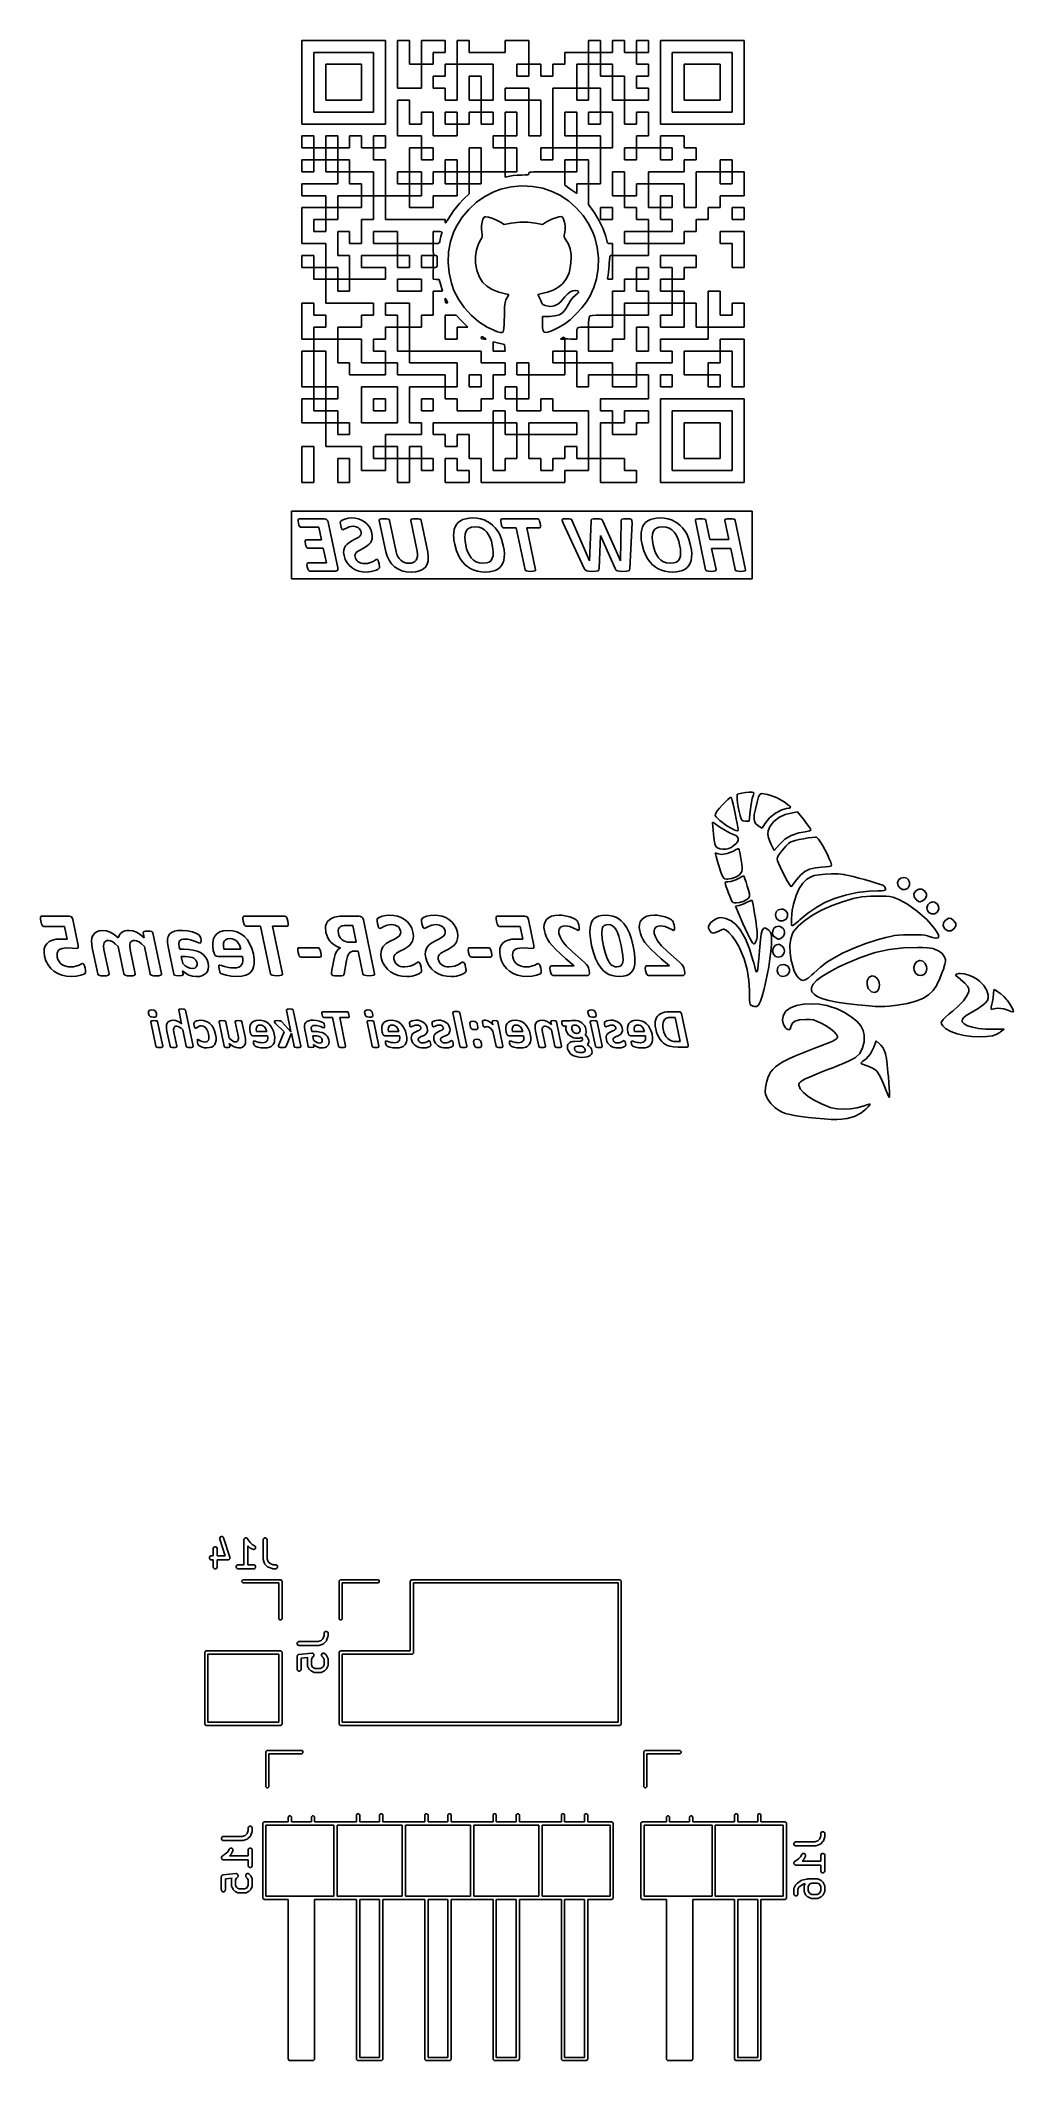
# Model space of a CAD drawing. Extents: x 46.4 to 82.7, y -157.5 to -82.3.
import ezdxf

# ---------------------------------------------------------------- set-up
doc = ezdxf.new("R2010")
doc.units = 0
doc.layers.add('BLACK', color=7, linetype='CONTINUOUS')

msp = doc.modelspace()

# ---------------------------------------------------------------- linework, layer by layer
at = {"layer": 'BLACK', "linetype": 'CONTINUOUS'}
for p, q in [((56.17538, -83.831388), (56.17538, -82.275379)), ((56.17538, -82.275379), (57.731389, -82.275379)), ((57.731389, -82.275379), (59.287398, -82.275379)), ((59.287398, -82.275379), (59.287398, -83.831388)), ((59.731972, -83.164527), (59.731972, -82.275379)), ((59.731972, -82.275379), (59.954259, -82.275379)), ((59.954259, -82.275379), (60.176546, -82.275379)), ((60.176546, -82.275379), (60.176546, -82.719953)), ((60.621121, -82.719953), (60.621121, -82.275379)), ((60.621121, -82.275379), (61.065695, -82.275379)), ((61.065695, -82.275379), (61.510269, -82.275379)), ((61.510269, -82.275379), (61.510269, -82.497666)), ((61.510269, -82.497666), (61.510269, -82.719953)), ((61.954843, -82.719953), (61.954843, -82.275379)), ((61.954843, -82.275379), (62.17713, -82.275379)), ((62.17713, -82.275379), (62.399417, -82.275379)), ((62.399417, -82.275379), (62.399417, -82.497666)), ((62.399417, -82.497666), (62.399417, -82.719953)), ((63.733139, -82.497666), (63.733139, -82.275379)), ((63.733139, -82.275379), (64.177713, -82.275379)), ((63.733139, -82.719953), (63.733139, -82.497666)), ((64.177713, -82.275379), (64.622287, -82.275379)), ((64.622287, -82.275379), (64.622287, -82.719953)), ((66.845158, -82.497666), (66.845158, -82.275379)), ((66.845158, -82.275379), (67.067445, -82.275379)), ((66.845158, -82.719953), (66.845158, -82.497666)), ((67.067445, -82.275379), (67.289732, -82.275379)), ((67.289732, -82.275379), (67.289732, -82.497666)), ((67.289732, -82.497666), (67.289732, -82.719953)), ((67.734306, -82.497666), (67.734306, -82.275379)), ((67.734306, -82.275379), (67.956593, -82.275379)), ((67.734306, -82.719953), (67.734306, -82.497666)), ((67.956593, -82.275379), (68.17888, -82.275379)), ((68.17888, -82.275379), (68.17888, -82.497666)), ((68.17888, -82.497666), (68.17888, -82.719953)), ((68.623454, -82.497666), (68.623454, -82.275379)), ((68.623454, -82.275379), (68.845741, -82.275379)), ((68.623454, -82.719953), (68.623454, -82.497666)), ((68.845741, -82.275379), (69.068028, -82.275379)), ((69.068028, -82.275379), (69.068028, -82.497666)), ((69.068028, -82.497666), (69.068028, -82.719953)), ((69.512602, -83.831388), (69.512602, -82.275379)), ((69.512602, -82.275379), (71.068612, -82.275379)), ((71.068612, -82.275379), (72.624621, -82.275379)), ((72.624621, -82.275379), (72.624621, -83.831388)), ((57.731389, -82.719953), (56.619954, -82.719953)), ((56.619954, -82.719953), (56.619954, -83.831388)), ((57.064528, -83.831388), (57.064528, -83.164527)), ((57.064528, -83.164527), (57.731389, -83.164527)), ((58.842824, -82.719953), (57.731389, -82.719953)), ((57.731389, -83.164527), (58.39825, -83.164527)), ((58.39825, -83.164527), (58.39825, -83.831388)), ((58.842824, -83.831388), (58.842824, -82.719953)), ((59.731972, -84.053675), (59.731972, -83.164527)), ((60.176546, -82.719953), (60.176546, -83.164527)), ((60.176546, -83.164527), (60.398833, -83.164527)), ((60.398833, -83.164527), (60.621121, -83.164527)), ((60.621121, -83.164527), (60.621121, -82.719953)), ((60.843408, -83.164527), (60.621121, -83.164527)), ((60.621121, -83.164527), (60.621121, -83.609101)), ((61.065695, -83.164527), (60.843408, -83.164527)), ((61.287982, -82.719953), (61.065695, -82.719953)), ((61.065695, -82.719953), (61.065695, -82.94224)), ((61.065695, -82.94224), (61.065695, -83.164527)), ((61.510269, -82.719953), (61.287982, -82.719953)), ((61.510269, -83.386814), (61.510269, -83.164527)), ((61.510269, -83.164527), (61.732556, -83.164527)), ((61.510269, -83.609101), (61.510269, -83.386814)), ((61.732556, -83.164527), (61.954843, -83.164527)), ((61.954843, -83.164527), (61.954843, -82.719953)), ((62.621704, -83.164527), (61.954843, -83.164527)), ((61.954843, -83.164527), (61.954843, -83.831388)), ((62.399417, -82.719953), (63.066278, -82.719953)), ((63.288565, -83.164527), (62.621704, -83.164527)), ((63.066278, -82.719953), (63.733139, -82.719953)), ((63.288565, -83.831388), (63.288565, -83.164527)), ((64.4, -83.164527), (64.177713, -83.164527)), ((64.177713, -83.164527), (64.177713, -83.386814)), ((64.177713, -83.386814), (64.177713, -83.609101)), ((64.622287, -83.164527), (64.4, -83.164527)), ((64.622287, -82.719953), (64.622287, -83.164527)), ((64.622287, -83.386814), (64.622287, -83.164527)), ((64.622287, -83.164527), (64.844574, -83.164527)), ((64.622287, -83.609101), (64.622287, -83.386814)), ((64.844574, -83.164527), (65.066861, -83.164527)), ((65.066861, -83.164527), (65.066861, -83.386814)), ((65.066861, -83.386814), (65.066861, -83.609101)), ((65.511436, -83.386814), (65.511436, -83.164527)), ((65.511436, -83.164527), (65.733723, -83.164527)), ((65.511436, -83.609101), (65.511436, -83.386814)), ((65.733723, -83.164527), (65.95601, -83.164527)), ((65.95601, -82.94224), (65.95601, -82.719953)), ((65.95601, -82.719953), (66.400584, -82.719953)), ((65.95601, -83.164527), (65.95601, -82.94224)), ((66.400584, -82.719953), (66.845158, -82.719953)), ((66.622871, -83.164527), (66.400584, -83.164527)), ((66.400584, -83.164527), (66.400584, -83.609101)), ((66.845158, -83.164527), (66.622871, -83.164527)), ((67.067445, -82.719953), (66.845158, -82.719953)), ((66.845158, -82.719953), (66.845158, -82.94224)), ((66.845158, -82.94224), (66.845158, -83.164527)), ((66.845158, -83.609101), (66.845158, -83.164527)), ((66.845158, -83.164527), (67.067445, -83.164527)), ((67.289732, -82.719953), (67.067445, -82.719953)), ((67.067445, -83.164527), (67.289732, -83.164527)), ((67.289732, -82.94224), (67.289732, -82.719953)), ((67.289732, -82.719953), (67.512019, -82.719953)), ((67.289732, -83.164527), (67.289732, -82.94224)), ((67.512019, -83.164527), (67.289732, -83.164527)), ((67.289732, -83.164527), (67.289732, -83.386814)), ((67.289732, -83.386814), (67.289732, -83.609101)), ((67.512019, -82.719953), (67.734306, -82.719953)), ((67.734306, -83.164527), (67.512019, -83.164527)), ((67.734306, -83.386814), (67.734306, -83.164527)), ((67.734306, -83.609101), (67.734306, -83.386814)), ((68.17888, -82.719953), (68.401167, -82.719953)), ((68.401167, -82.719953), (68.623454, -82.719953)), ((68.845741, -82.719953), (68.623454, -82.719953)), ((68.623454, -82.719953), (68.623454, -82.94224)), ((68.623454, -82.94224), (68.623454, -83.164527)), ((68.623454, -83.164527), (68.845741, -83.164527)), ((69.068028, -82.719953), (68.845741, -82.719953)), ((68.845741, -83.164527), (69.068028, -83.164527)), ((69.068028, -83.164527), (69.068028, -83.386814)), ((69.068028, -83.386814), (69.068028, -83.609101)), ((71.068612, -82.719953), (69.957177, -82.719953)), ((69.957177, -82.719953), (69.957177, -83.831388)), ((70.401751, -83.831388), (70.401751, -83.164527)), ((70.401751, -83.164527), (71.068612, -83.164527)), ((72.180047, -82.719953), (71.068612, -82.719953)), ((71.068612, -83.164527), (71.735473, -83.164527)), ((71.735473, -83.164527), (71.735473, -83.831388)), ((72.180047, -83.831388), (72.180047, -82.719953)), ((56.17538, -85.387398), (56.17538, -83.831388)), ((56.619954, -83.831388), (56.619954, -84.942823)), ((57.064528, -84.498249), (57.064528, -83.831388)), ((58.39825, -83.831388), (58.39825, -84.498249)), ((58.842824, -84.942823), (58.842824, -83.831388)), ((59.287398, -83.831388), (59.287398, -85.387398)), ((60.176546, -84.053675), (59.731972, -84.053675)), ((60.621121, -84.053675), (60.176546, -84.053675)), ((60.621121, -83.609101), (60.621121, -84.053675)), ((61.065695, -83.831388), (61.065695, -83.609101)), ((61.065695, -83.609101), (61.287982, -83.609101)), ((61.065695, -84.053675), (61.065695, -83.831388)), ((61.287982, -84.053675), (61.065695, -84.053675)), ((61.287982, -83.609101), (61.510269, -83.609101)), ((61.510269, -84.053675), (61.287982, -84.053675)), ((61.510269, -84.275962), (61.510269, -84.053675)), ((61.954843, -83.831388), (61.954843, -84.498249)), ((62.399417, -84.053675), (62.399417, -83.609101)), ((62.399417, -83.609101), (62.621704, -83.609101)), ((62.399417, -84.498249), (62.399417, -84.053675)), ((62.621704, -83.609101), (62.843991, -83.609101)), ((62.843991, -83.609101), (62.843991, -84.053675)), ((62.843991, -84.053675), (62.843991, -84.498249)), ((63.288565, -84.498249), (63.288565, -83.831388)), ((64.177713, -84.053675), (63.733139, -84.053675)), ((63.733139, -84.053675), (63.733139, -84.275962)), ((64.177713, -83.609101), (64.4, -83.609101)), ((64.622287, -84.053675), (64.177713, -84.053675)), ((64.4, -83.609101), (64.622287, -83.609101)), ((64.622287, -84.275962), (64.622287, -84.053675)), ((65.066861, -83.609101), (65.289149, -83.609101)), ((65.289149, -83.609101), (65.511436, -83.609101)), ((65.95601, -84.053675), (65.511436, -84.053675)), ((65.511436, -84.053675), (65.511436, -84.498249)), ((66.400584, -84.053675), (65.95601, -84.053675)), ((66.400584, -83.609101), (66.400584, -84.053675)), ((66.400584, -84.275962), (66.400584, -84.053675)), ((66.400584, -84.053675), (66.622871, -84.053675)), ((66.622871, -84.053675), (66.845158, -84.053675)), ((66.845158, -84.053675), (66.845158, -83.609101)), ((67.067445, -84.053675), (66.845158, -84.053675)), ((66.845158, -84.053675), (66.845158, -84.275962)), ((67.289732, -84.053675), (67.067445, -84.053675)), ((67.289732, -83.609101), (67.512019, -83.609101)), ((67.289732, -84.498249), (67.289732, -84.053675)), ((67.512019, -83.609101), (67.734306, -83.609101)), ((67.956593, -83.609101), (67.734306, -83.609101)), ((67.734306, -83.609101), (67.734306, -84.053675)), ((67.734306, -84.053675), (67.734306, -84.498249)), ((68.17888, -83.609101), (67.956593, -83.609101)), ((68.17888, -84.053675), (68.17888, -83.609101)), ((68.17888, -84.498249), (68.17888, -84.053675)), ((68.845741, -83.609101), (68.623454, -83.609101)), ((68.623454, -83.609101), (68.623454, -83.831388)), ((68.623454, -83.831388), (68.623454, -84.053675)), ((68.623454, -84.053675), (68.845741, -84.053675)), ((69.068028, -83.609101), (68.845741, -83.609101)), ((68.845741, -84.053675), (69.068028, -84.053675)), ((69.068028, -84.053675), (69.068028, -84.275962)), ((69.512602, -85.387398), (69.512602, -83.831388)), ((69.957177, -83.831388), (69.957177, -84.942823)), ((70.401751, -84.498249), (70.401751, -83.831388)), ((71.735473, -83.831388), (71.735473, -84.498249)), ((72.180047, -84.942823), (72.180047, -83.831388)), ((72.624621, -83.831388), (72.624621, -85.387398)), ((56.619954, -84.942823), (57.731389, -84.942823)), ((57.731389, -84.498249), (57.064528, -84.498249)), ((58.39825, -84.498249), (57.731389, -84.498249)), ((57.731389, -84.942823), (58.842824, -84.942823)), ((59.731972, -85.165111), (59.731972, -84.498249)), ((59.731972, -84.498249), (59.954259, -84.498249)), ((59.954259, -84.498249), (60.176546, -84.498249)), ((60.176546, -84.498249), (60.176546, -84.942823)), ((60.176546, -84.942823), (60.176546, -85.387398)), ((60.621121, -85.165111), (60.621121, -84.942823)), ((60.621121, -84.942823), (60.843408, -84.942823)), ((60.843408, -84.942823), (61.065695, -84.942823)), ((61.065695, -84.942823), (61.065695, -85.387398)), ((61.510269, -84.498249), (61.510269, -84.275962)), ((61.732556, -84.498249), (61.510269, -84.498249)), ((61.510269, -85.165111), (61.510269, -84.942823)), ((61.510269, -84.942823), (61.732556, -84.942823)), ((61.954843, -84.498249), (61.732556, -84.498249)), ((61.732556, -84.942823), (61.954843, -84.942823)), ((61.954843, -84.942823), (61.954843, -85.165111)), ((62.621704, -84.498249), (62.399417, -84.498249)), ((62.399417, -85.165111), (62.399417, -84.942823)), ((62.399417, -84.942823), (62.621704, -84.942823)), ((62.843991, -84.498249), (62.621704, -84.498249)), ((62.621704, -84.942823), (62.843991, -84.942823)), ((62.843991, -84.720536), (62.843991, -84.498249)), ((62.843991, -84.498249), (63.066278, -84.498249)), ((62.843991, -84.942823), (62.843991, -84.720536)), ((62.843991, -84.942823), (62.843991, -85.165111)), ((63.066278, -84.942823), (62.843991, -84.942823)), ((63.066278, -84.498249), (63.288565, -84.498249)), ((63.288565, -84.942823), (63.066278, -84.942823)), ((63.288565, -85.165111), (63.288565, -84.942823)), ((63.733139, -84.275962), (63.733139, -84.498249)), ((63.733139, -84.498249), (64.177713, -84.498249)), ((63.955426, -84.942823), (63.733139, -84.942823)), ((63.733139, -84.942823), (63.733139, -85.387398)), ((64.177713, -84.942823), (63.955426, -84.942823)), ((64.177713, -84.498249), (64.622287, -84.498249)), ((64.177713, -85.387398), (64.177713, -84.942823)), ((64.622287, -84.498249), (64.622287, -84.275962)), ((64.844574, -84.498249), (64.622287, -84.498249)), ((64.622287, -84.498249), (64.622287, -85.165111)), ((65.066861, -84.498249), (64.844574, -84.498249)), ((65.066861, -85.165111), (65.066861, -84.498249)), ((65.511436, -84.498249), (65.511436, -85.165111)), ((65.95601, -85.387398), (65.95601, -84.942823)), ((65.95601, -84.942823), (66.178297, -84.942823)), ((66.178297, -84.942823), (66.400584, -84.942823)), ((66.400584, -84.498249), (66.400584, -84.275962)), ((66.622871, -84.498249), (66.400584, -84.498249)), ((66.400584, -84.942823), (66.400584, -85.387398)), ((66.845158, -84.498249), (66.622871, -84.498249)), ((66.845158, -84.275962), (66.845158, -84.498249)), ((66.845158, -85.165111), (66.845158, -84.942823)), ((66.845158, -84.942823), (67.067445, -84.942823)), ((67.067445, -84.942823), (67.289732, -84.942823)), ((67.289732, -84.942823), (67.289732, -84.498249)), ((67.512019, -84.942823), (67.289732, -84.942823)), ((67.289732, -84.942823), (67.289732, -85.165111)), ((67.734306, -84.942823), (67.512019, -84.942823)), ((67.734306, -84.498249), (67.956593, -84.498249)), ((67.734306, -85.609685), (67.734306, -84.942823)), ((67.956593, -84.498249), (68.17888, -84.498249)), ((68.623454, -84.498249), (68.17888, -84.498249)), ((68.17888, -84.498249), (68.17888, -84.942823)), ((68.17888, -84.942823), (68.17888, -85.387398)), ((69.068028, -84.498249), (68.623454, -84.498249)), ((68.623454, -85.165111), (68.623454, -84.942823)), ((68.623454, -84.942823), (68.845741, -84.942823)), ((68.845741, -84.942823), (69.068028, -84.942823)), ((69.068028, -84.275962), (69.068028, -84.498249)), ((69.068028, -84.942823), (69.068028, -85.387398)), ((69.957177, -84.942823), (71.068612, -84.942823)), ((71.068612, -84.498249), (70.401751, -84.498249)), ((71.735473, -84.498249), (71.068612, -84.498249)), ((71.068612, -84.942823), (72.180047, -84.942823)), ((57.731389, -85.387398), (56.17538, -85.387398)), ((59.287398, -85.387398), (57.731389, -85.387398)), ((59.731972, -85.831972), (59.731972, -85.165111)), ((60.176546, -85.387398), (60.398833, -85.387398)), ((60.398833, -85.387398), (60.621121, -85.387398)), ((60.621121, -85.387398), (60.621121, -85.165111)), ((61.065695, -85.387398), (61.065695, -85.831972)), ((61.510269, -85.387398), (61.510269, -85.165111)), ((61.732556, -85.387398), (61.510269, -85.387398)), ((61.954843, -85.387398), (61.732556, -85.387398)), ((61.954843, -85.165111), (61.954843, -85.387398)), ((61.954843, -85.609685), (61.954843, -85.387398)), ((61.954843, -85.387398), (62.17713, -85.387398)), ((61.954843, -85.831972), (61.954843, -85.609685)), ((62.17713, -85.387398), (62.399417, -85.387398)), ((62.399417, -85.387398), (62.399417, -85.165111)), ((62.843991, -85.165111), (62.843991, -85.387398)), ((62.843991, -85.387398), (63.066278, -85.387398)), ((63.066278, -85.387398), (63.288565, -85.387398)), ((63.288565, -85.387398), (63.288565, -85.165111)), ((63.733139, -85.387398), (63.733139, -85.831972)), ((64.177713, -85.831972), (64.177713, -85.387398)), ((64.622287, -85.165111), (64.622287, -85.387398)), ((64.622287, -85.387398), (64.622287, -85.831972)), ((65.066861, -85.831972), (65.066861, -85.165111)), ((65.511436, -85.165111), (65.511436, -86.276546)), ((65.95601, -85.831972), (65.95601, -85.387398)), ((66.400584, -85.387398), (66.400584, -85.831972)), ((66.845158, -85.387398), (66.845158, -85.165111)), ((67.067445, -85.387398), (66.845158, -85.387398)), ((67.289732, -85.387398), (67.067445, -85.387398)), ((67.289732, -85.165111), (67.289732, -85.387398)), ((67.734306, -86.276546), (67.734306, -85.609685)), ((68.17888, -85.387398), (68.401167, -85.387398)), ((68.401167, -85.387398), (68.623454, -85.387398)), ((68.623454, -85.387398), (68.623454, -85.165111)), ((69.068028, -85.387398), (69.068028, -85.831972)), ((71.068612, -85.387398), (69.512602, -85.387398)), ((72.624621, -85.387398), (71.068612, -85.387398)), ((56.17538, -86.054259), (56.17538, -85.831972)), ((56.17538, -85.831972), (56.397667, -85.831972)), ((56.17538, -86.276546), (56.17538, -86.054259)), ((56.397667, -86.276546), (56.17538, -86.276546)), ((56.397667, -85.831972), (56.619954, -85.831972)), ((56.619954, -86.276546), (56.397667, -86.276546)), ((56.619954, -85.831972), (56.619954, -86.054259)), ((56.619954, -86.054259), (56.619954, -86.276546)), ((56.619954, -86.498833), (56.619954, -86.276546)), ((56.619954, -86.276546), (56.842241, -86.276546)), ((56.842241, -86.276546), (57.064528, -86.276546)), ((57.064528, -86.054259), (57.064528, -85.831972)), ((57.064528, -85.831972), (57.286815, -85.831972)), ((57.064528, -86.276546), (57.064528, -86.054259)), ((57.286815, -86.276546), (57.064528, -86.276546)), ((57.064528, -86.276546), (57.064528, -86.498833)), ((57.286815, -85.831972), (57.509102, -85.831972)), ((57.509102, -86.276546), (57.286815, -86.276546)), ((57.509102, -85.831972), (57.509102, -86.054259)), ((57.509102, -86.054259), (57.509102, -86.276546)), ((57.509102, -86.498833), (57.509102, -86.276546)), ((57.509102, -86.276546), (57.731389, -86.276546)), ((57.731389, -86.276546), (57.953676, -86.276546)), ((57.953676, -86.054259), (57.953676, -85.831972)), ((57.953676, -85.831972), (58.175963, -85.831972)), ((57.953676, -86.276546), (57.953676, -86.054259)), ((58.175963, -85.831972), (58.39825, -85.831972)), ((58.39825, -85.831972), (58.39825, -86.054259)), ((58.39825, -86.054259), (58.39825, -86.276546)), ((58.39825, -86.276546), (58.620537, -86.276546)), ((58.620537, -86.276546), (58.842824, -86.276546)), ((58.842824, -86.054259), (58.842824, -85.831972)), ((58.842824, -85.831972), (59.065111, -85.831972)), ((58.842824, -86.276546), (58.842824, -86.054259)), ((59.065111, -86.276546), (58.842824, -86.276546)), ((58.842824, -86.276546), (58.842824, -86.498833)), ((59.065111, -85.831972), (59.287398, -85.831972)), ((59.287398, -86.276546), (59.065111, -86.276546)), ((59.287398, -85.831972), (59.287398, -86.054259)), ((59.287398, -86.054259), (59.287398, -86.276546)), ((60.176546, -85.831972), (59.731972, -85.831972)), ((60.621121, -85.831972), (60.176546, -85.831972)), ((60.176546, -86.72112), (60.176546, -86.276546)), ((60.176546, -86.276546), (60.398833, -86.276546)), ((60.398833, -86.276546), (60.621121, -86.276546)), ((60.621121, -86.054259), (60.621121, -85.831972)), ((60.621121, -86.276546), (60.621121, -86.054259)), ((60.621121, -86.276546), (60.621121, -86.498833)), ((60.843408, -86.276546), (60.621121, -86.276546)), ((61.065695, -86.276546), (60.843408, -86.276546)), ((61.065695, -85.831972), (61.510269, -85.831972)), ((61.065695, -86.498833), (61.065695, -86.276546)), ((61.510269, -85.831972), (61.954843, -85.831972)), ((62.621704, -86.276546), (62.399417, -86.276546)), ((62.399417, -86.276546), (62.399417, -86.72112)), ((62.843991, -86.276546), (62.621704, -86.276546)), ((62.843991, -86.72112), (62.843991, -86.276546)), ((63.510852, -85.831972), (63.288565, -85.831972)), ((63.288565, -85.831972), (63.288565, -86.054259)), ((63.288565, -86.054259), (63.288565, -86.276546)), ((63.288565, -86.276546), (63.510852, -86.276546)), ((63.733139, -85.831972), (63.510852, -85.831972)), ((63.510852, -86.276546), (63.733139, -86.276546)), ((63.733139, -86.054259), (63.733139, -85.831972)), ((63.733139, -85.831972), (63.955426, -85.831972)), ((63.733139, -86.276546), (63.733139, -86.054259)), ((63.955426, -86.276546), (63.733139, -86.276546)), ((63.733139, -86.276546), (63.733139, -86.72112)), ((63.955426, -85.831972), (64.177713, -85.831972)), ((64.177713, -86.276546), (63.955426, -86.276546)), ((64.177713, -86.72112), (64.177713, -86.276546)), ((64.622287, -85.831972), (64.844574, -85.831972)), ((64.844574, -85.831972), (65.066861, -85.831972)), ((65.289149, -86.276546), (65.066861, -86.276546)), ((65.066861, -86.276546), (65.066861, -86.498833)), ((65.511436, -86.276546), (65.289149, -86.276546)), ((65.511436, -86.498833), (65.511436, -86.276546)), ((65.511436, -86.276546), (65.95601, -86.276546)), ((66.178297, -85.831972), (65.95601, -85.831972)), ((65.95601, -86.276546), (66.400584, -86.276546)), ((66.400584, -85.831972), (66.178297, -85.831972)), ((66.400584, -86.054259), (66.400584, -85.831972)), ((66.400584, -85.831972), (66.845158, -85.831972)), ((66.400584, -86.276546), (66.400584, -86.054259)), ((66.400584, -86.276546), (66.400584, -86.498833)), ((66.845158, -86.276546), (66.400584, -86.276546)), ((66.845158, -85.831972), (67.289732, -85.831972)), ((67.289732, -86.276546), (66.845158, -86.276546)), ((67.289732, -85.831972), (67.289732, -86.054259)), ((67.289732, -86.054259), (67.289732, -86.276546)), ((67.289732, -86.943407), (67.289732, -86.276546)), ((67.289732, -86.276546), (67.512019, -86.276546)), ((67.512019, -86.276546), (67.734306, -86.276546)), ((68.401167, -86.276546), (68.17888, -86.276546)), ((68.17888, -86.276546), (68.17888, -86.498833)), ((68.623454, -86.276546), (68.401167, -86.276546)), ((68.845741, -85.831972), (68.623454, -85.831972)), ((68.623454, -85.831972), (68.623454, -86.054259)), ((68.623454, -86.054259), (68.623454, -86.276546)), ((68.623454, -86.276546), (69.068028, -86.276546)), ((68.623454, -86.498833), (68.623454, -86.276546)), ((69.068028, -85.831972), (68.845741, -85.831972)), ((69.068028, -86.276546), (69.512602, -86.276546)), ((69.512602, -86.054259), (69.512602, -85.831972)), ((69.512602, -85.831972), (69.957177, -85.831972)), ((69.512602, -86.276546), (69.512602, -86.054259)), ((69.734889, -86.276546), (69.512602, -86.276546)), ((69.512602, -86.276546), (69.512602, -86.498833)), ((69.957177, -86.276546), (69.734889, -86.276546)), ((69.957177, -85.831972), (70.401751, -85.831972)), ((69.957177, -86.498833), (69.957177, -86.276546)), ((70.401751, -85.831972), (70.401751, -86.054259)), ((70.401751, -86.054259), (70.401751, -86.276546)), ((70.401751, -86.276546), (70.624038, -86.276546)), ((70.624038, -86.276546), (70.846325, -86.276546)), ((70.846325, -86.276546), (70.846325, -86.498833)), ((56.17538, -86.943407), (56.17538, -86.72112)), ((56.17538, -86.72112), (56.397667, -86.72112)), ((56.17538, -87.165694), (56.17538, -86.943407)), ((56.397667, -87.165694), (56.17538, -87.165694)), ((56.397667, -86.72112), (56.619954, -86.72112)), ((56.619954, -87.165694), (56.397667, -87.165694)), ((56.619954, -86.72112), (56.619954, -86.498833)), ((56.842241, -86.72112), (56.619954, -86.72112)), ((56.619954, -86.72112), (56.619954, -86.943407)), ((56.619954, -86.943407), (56.619954, -87.165694)), ((57.064528, -86.72112), (56.842241, -86.72112)), ((57.064528, -86.498833), (57.064528, -86.72112)), ((57.064528, -86.943407), (57.064528, -86.72112)), ((57.064528, -86.72112), (57.286815, -86.72112)), ((57.064528, -87.165694), (57.064528, -86.943407)), ((57.286815, -87.165694), (57.064528, -87.165694)), ((57.286815, -86.72112), (57.509102, -86.72112)), ((57.509102, -87.165694), (57.286815, -87.165694)), ((57.509102, -86.72112), (57.509102, -86.498833)), ((57.731389, -86.72112), (57.509102, -86.72112)), ((57.509102, -86.72112), (57.509102, -86.943407)), ((57.509102, -86.943407), (57.509102, -87.165694)), ((57.509102, -87.387981), (57.509102, -87.165694)), ((57.509102, -87.165694), (57.731389, -87.165694)), ((57.953676, -86.72112), (57.731389, -86.72112)), ((57.731389, -87.165694), (57.953676, -87.165694)), ((57.953676, -86.943407), (57.953676, -86.72112)), ((57.953676, -87.165694), (57.953676, -86.943407)), ((57.953676, -87.165694), (57.953676, -87.387981)), ((58.39825, -87.165694), (57.953676, -87.165694)), ((58.842824, -87.165694), (58.39825, -87.165694)), ((58.842824, -86.498833), (58.842824, -86.72112)), ((58.842824, -86.72112), (59.065111, -86.72112)), ((58.842824, -87.610268), (58.842824, -87.165694)), ((59.065111, -86.72112), (59.287398, -86.72112)), ((59.287398, -86.72112), (59.287398, -87.165694)), ((59.287398, -87.165694), (59.287398, -87.387981)), ((59.731972, -87.387981), (59.731972, -87.165694)), ((59.731972, -87.165694), (59.954259, -87.165694)), ((59.954259, -87.165694), (60.176546, -87.165694)), ((60.176546, -87.165694), (60.176546, -86.72112)), ((60.398833, -87.165694), (60.176546, -87.165694)), ((60.176546, -87.165694), (60.176546, -87.387981)), ((60.621121, -87.165694), (60.398833, -87.165694)), ((60.621121, -86.498833), (60.621121, -86.72112)), ((60.621121, -86.72112), (60.843408, -86.72112)), ((60.621121, -87.387981), (60.621121, -87.165694)), ((60.843408, -86.72112), (61.065695, -86.72112)), ((61.065695, -86.72112), (61.065695, -86.498833)), ((61.287982, -87.165694), (61.065695, -87.165694)), ((61.065695, -87.165694), (61.065695, -87.387981)), ((61.510269, -87.165694), (61.287982, -87.165694)), ((61.732556, -86.72112), (61.510269, -86.72112)), ((61.510269, -86.72112), (61.510269, -86.943407)), ((61.510269, -86.943407), (61.510269, -87.165694)), ((61.510269, -87.387981), (61.510269, -87.165694)), ((61.510269, -87.165694), (61.732556, -87.165694)), ((61.954843, -86.72112), (61.732556, -86.72112)), ((61.732556, -87.165694), (61.954843, -87.165694)), ((61.954843, -86.943407), (61.954843, -86.72112)), ((61.954843, -87.165694), (61.954843, -86.943407)), ((62.17713, -87.165694), (61.954843, -87.165694)), ((61.954843, -87.165694), (61.954843, -87.387981)), ((62.399417, -87.165694), (62.17713, -87.165694)), ((62.399417, -86.72112), (62.399417, -87.165694)), ((62.399417, -87.387981), (62.399417, -87.165694)), ((62.399417, -87.165694), (62.621704, -87.165694)), ((62.621704, -87.165694), (62.843991, -87.165694)), ((62.843991, -87.165694), (62.843991, -86.72112)), ((63.288565, -87.165694), (62.843991, -87.165694)), ((62.843991, -87.165694), (62.843991, -87.387981)), ((63.733139, -87.165694), (63.288565, -87.165694)), ((63.733139, -86.72112), (63.733139, -87.165694)), ((63.733139, -87.264405), (63.733139, -87.165694)), ((63.733139, -87.165694), (63.955426, -87.165694)), ((63.955426, -87.165694), (64.177713, -87.165694)), ((64.177713, -87.165694), (64.177713, -86.72112)), ((64.624422, -87.205843), (64.622287, -87.22497)), ((64.635627, -87.191345), (64.624422, -87.205843)), ((64.663108, -87.180835), (64.635627, -87.191345)), ((64.71407, -87.173673), (64.663108, -87.180835)), ((64.795715, -87.169218), (64.71407, -87.173673)), ((64.91525, -87.16683), (64.795715, -87.169218)), ((65.079877, -87.165869), (64.91525, -87.16683)), ((65.066861, -86.498833), (65.066861, -86.72112)), ((65.066861, -86.72112), (65.289149, -86.72112)), ((65.289149, -87.165694), (65.079877, -87.165869)), ((65.289149, -86.72112), (65.511436, -86.72112)), ((65.95601, -87.165694), (65.289149, -87.165694)), ((65.511436, -86.72112), (65.511436, -86.498833)), ((66.178297, -86.72112), (65.95601, -86.72112)), ((65.95601, -86.72112), (65.95601, -86.943407)), ((65.95601, -86.943407), (65.95601, -87.165694)), ((65.95601, -87.165694), (66.178297, -87.165694)), ((65.95601, -87.416716), (65.95601, -87.165694)), ((66.400584, -86.72112), (66.178297, -86.72112)), ((66.178297, -87.165694), (66.400584, -87.165694)), ((66.400584, -86.498833), (66.400584, -86.72112)), ((66.400584, -86.943407), (66.400584, -86.72112)), ((66.400584, -86.72112), (66.622871, -86.72112)), ((66.400584, -87.165694), (66.400584, -86.943407)), ((66.622871, -86.72112), (66.845158, -86.72112)), ((66.845158, -86.72112), (66.845158, -86.943407)), ((66.845158, -86.943407), (66.845158, -87.165694)), ((66.845158, -87.165694), (66.845158, -87.610268)), ((67.289732, -87.610268), (67.289732, -86.943407)), ((67.956593, -87.165694), (67.734306, -87.165694)), ((67.734306, -87.165694), (67.734306, -87.610268)), ((68.17888, -87.165694), (67.956593, -87.165694)), ((68.17888, -86.498833), (68.17888, -86.72112)), ((68.17888, -86.72112), (68.401167, -86.72112)), ((68.17888, -87.610268), (68.17888, -87.165694)), ((68.401167, -86.72112), (68.623454, -86.72112)), ((68.623454, -86.72112), (68.623454, -86.498833)), ((69.734889, -87.165694), (69.068028, -87.165694)), ((69.068028, -87.165694), (69.068028, -87.387981)), ((69.512602, -86.498833), (69.512602, -86.72112)), ((69.512602, -86.72112), (69.734889, -86.72112)), ((69.734889, -86.72112), (69.957177, -86.72112)), ((70.401751, -87.165694), (69.734889, -87.165694)), ((69.957177, -86.72112), (69.957177, -86.498833)), ((70.624038, -86.72112), (70.401751, -86.72112)), ((70.401751, -86.72112), (70.401751, -86.943407)), ((70.401751, -86.943407), (70.401751, -87.165694)), ((70.846325, -86.72112), (70.624038, -86.72112)), ((70.846325, -86.498833), (70.846325, -86.72112)), ((70.846325, -87.832555), (70.846325, -87.165694)), ((70.846325, -87.165694), (71.290899, -87.165694)), ((71.290899, -87.165694), (71.735473, -87.165694)), ((71.735473, -86.943407), (71.735473, -86.72112)), ((71.735473, -86.72112), (71.95776, -86.72112)), ((71.735473, -87.165694), (71.735473, -86.943407)), ((71.735473, -87.165694), (71.735473, -87.387981)), ((71.95776, -87.165694), (71.735473, -87.165694)), ((71.95776, -86.72112), (72.180047, -86.72112)), ((72.180047, -87.165694), (71.95776, -87.165694)), ((72.180047, -86.72112), (72.180047, -86.943407)), ((72.180047, -86.943407), (72.180047, -87.165694)), ((72.180047, -87.387981), (72.180047, -87.165694)), ((72.180047, -87.165694), (72.402334, -87.165694)), ((72.402334, -87.165694), (72.624621, -87.165694)), ((72.624621, -87.165694), (72.624621, -87.610268)), ((56.17538, -87.832555), (56.17538, -87.610268)), ((56.17538, -87.610268), (56.842241, -87.610268)), ((56.17538, -88.054842), (56.17538, -87.832555)), ((56.842241, -87.610268), (57.509102, -87.610268)), ((57.509102, -87.610268), (57.509102, -87.387981)), ((57.953676, -87.387981), (57.953676, -87.610268)), ((57.953676, -87.610268), (58.175963, -87.610268)), ((58.175963, -87.610268), (58.39825, -87.610268)), ((58.39825, -87.610268), (58.39825, -87.832555)), ((58.39825, -87.832555), (58.39825, -88.054842)), ((58.842824, -88.054842), (58.842824, -87.610268)), ((59.287398, -87.387981), (59.287398, -88.054842)), ((59.731972, -87.610268), (59.731972, -87.387981)), ((59.954259, -87.610268), (59.731972, -87.610268)), ((60.176546, -87.610268), (59.954259, -87.610268)), ((60.176546, -87.387981), (60.176546, -87.610268)), ((60.176546, -87.832555), (60.176546, -87.610268)), ((60.176546, -87.610268), (60.398833, -87.610268)), ((60.176546, -88.054842), (60.176546, -87.832555)), ((60.398833, -87.610268), (60.621121, -87.610268)), ((60.621121, -87.610268), (60.621121, -87.387981)), ((60.621121, -87.610268), (60.621121, -87.832555)), ((60.843408, -87.610268), (60.621121, -87.610268)), ((60.621121, -87.832555), (60.621121, -88.054842)), ((61.065695, -87.610268), (60.843408, -87.610268)), ((61.065695, -87.387981), (61.065695, -87.610268)), ((61.510269, -87.610268), (61.510269, -87.387981)), ((61.732556, -87.610268), (61.510269, -87.610268)), ((61.954843, -87.610268), (61.732556, -87.610268)), ((61.954843, -87.387981), (61.954843, -87.610268)), ((61.954843, -87.832555), (61.954843, -87.610268)), ((61.954843, -87.610268), (62.17713, -87.610268)), ((61.954843, -88.054842), (61.954843, -87.832555)), ((62.17713, -87.610268), (62.399417, -87.610268)), ((62.399417, -87.610268), (62.399417, -87.387981)), ((62.399417, -87.610268), (62.399417, -87.796302)), ((62.621704, -87.610268), (62.399417, -87.610268)), ((62.399417, -87.796302), (62.399417, -87.982336)), ((62.843991, -87.610268), (62.621704, -87.610268)), ((62.843991, -87.387981), (62.843991, -87.610268)), ((62.98158, -88.078508), (63.311594, -87.907451)), ((63.311594, -87.907451), (63.573191, -87.811848)), ((63.573191, -87.811848), (63.959708, -87.722177)), ((63.733139, -87.363117), (63.733139, -87.264405)), ((63.918378, -87.324299), (63.733139, -87.363117)), ((64.039959, -87.305516), (63.918378, -87.324299)), ((63.959708, -87.722177), (64.355713, -87.686902)), ((64.191004, -87.291548), (64.039959, -87.305516)), ((64.341742, -87.285036), (64.191004, -87.291548)), ((64.362953, -87.284865), (64.341742, -87.285036)), ((64.355713, -87.686902), (64.752944, -87.706023)), ((64.487593, -87.283516), (64.362953, -87.284865)), ((64.564399, -87.278436), (64.487593, -87.283516)), ((64.604799, -87.266984), (64.564399, -87.278436)), ((64.620226, -87.246521), (64.604799, -87.266984)), ((64.622287, -87.22497), (64.620226, -87.246521)), ((64.752944, -87.706023), (65.143142, -87.779539)), ((65.143142, -87.779539), (65.518045, -87.907451)), ((65.518045, -87.907451), (65.775872, -88.035604)), ((65.95601, -87.667738), (65.95601, -87.416716)), ((66.178297, -87.817736), (65.95601, -87.667738)), ((66.400584, -87.967734), (66.178297, -87.817736)), ((66.622871, -87.610268), (66.400584, -87.610268)), ((66.400584, -87.610268), (66.400584, -87.789001)), ((66.400584, -87.789001), (66.400584, -87.967734)), ((66.845158, -87.610268), (66.622871, -87.610268)), ((66.845158, -87.610268), (67.067445, -87.610268)), ((66.845158, -87.993149), (66.845158, -87.610268)), ((67.067445, -87.610268), (67.289732, -87.610268)), ((67.734306, -87.610268), (67.734306, -88.054842)), ((68.17888, -88.054842), (68.17888, -87.610268)), ((68.845741, -87.610268), (68.623454, -87.610268)), ((68.623454, -87.610268), (68.623454, -87.832555)), ((68.623454, -87.832555), (68.623454, -88.054842)), ((69.068028, -87.610268), (68.845741, -87.610268)), ((69.068028, -87.387981), (69.068028, -87.610268)), ((69.068028, -88.054842), (69.068028, -87.610268)), ((69.068028, -87.610268), (69.734889, -87.610268)), ((69.734889, -87.610268), (70.401751, -87.610268)), ((70.401751, -87.610268), (70.401751, -88.054842)), ((70.846325, -88.499416), (70.846325, -87.832555)), ((71.735473, -87.387981), (71.735473, -87.610268)), ((71.735473, -87.610268), (71.95776, -87.610268)), ((71.95776, -87.610268), (72.180047, -87.610268)), ((72.180047, -87.610268), (72.180047, -87.387981)), ((72.624621, -87.610268), (72.624621, -88.054842)), ((56.619954, -88.054842), (56.17538, -88.054842)), ((56.17538, -89.166277), (56.17538, -88.499416)), ((56.17538, -88.499416), (56.619954, -88.499416)), ((57.064528, -88.054842), (56.619954, -88.054842)), ((56.619954, -88.499416), (57.064528, -88.499416)), ((57.064528, -88.277129), (57.064528, -88.054842)), ((57.064528, -88.499416), (57.064528, -88.277129)), ((57.064528, -88.499416), (57.064528, -88.721703)), ((57.286815, -88.499416), (57.064528, -88.499416)), ((57.509102, -88.499416), (57.286815, -88.499416)), ((57.953676, -88.054842), (57.509102, -88.054842)), ((57.509102, -88.054842), (57.509102, -88.277129)), ((57.509102, -88.277129), (57.509102, -88.499416)), ((57.509102, -88.721703), (57.509102, -88.499416)), ((57.509102, -88.499416), (57.953676, -88.499416)), ((58.39825, -88.054842), (57.953676, -88.054842)), ((57.953676, -88.499416), (58.39825, -88.499416)), ((58.39825, -88.054842), (58.620537, -88.054842)), ((58.39825, -88.277129), (58.39825, -88.054842)), ((58.39825, -88.499416), (58.39825, -88.277129)), ((58.620537, -88.054842), (58.842824, -88.054842)), ((59.065111, -88.054842), (58.842824, -88.054842)), ((58.842824, -88.054842), (58.842824, -88.277129)), ((58.842824, -88.277129), (58.842824, -88.499416)), ((58.842824, -88.499416), (58.842824, -88.94399)), ((59.287398, -88.054842), (59.065111, -88.054842)), ((59.287398, -88.054842), (59.731972, -88.054842)), ((59.287398, -88.499416), (59.287398, -88.054842)), ((59.287398, -88.94399), (59.287398, -88.499416)), ((59.731972, -88.054842), (60.176546, -88.054842)), ((60.398833, -88.054842), (60.176546, -88.054842)), ((60.176546, -88.054842), (60.176546, -88.277129)), ((60.176546, -88.277129), (60.176546, -88.499416)), ((60.176546, -88.499416), (60.621121, -88.499416)), ((60.621121, -88.054842), (60.398833, -88.054842)), ((60.621121, -88.499416), (61.065695, -88.499416)), ((61.065695, -88.277129), (61.065695, -88.054842)), ((61.065695, -88.054842), (61.510269, -88.054842)), ((61.065695, -88.499416), (61.065695, -88.277129)), ((61.510269, -88.054842), (61.954843, -88.054842)), ((61.822763, -88.61477), (61.614215, -88.930894)), ((62.044316, -88.340755), (61.822763, -88.61477)), ((62.189439, -88.189009), (62.044316, -88.340755)), ((62.139456, -88.857576), (62.387137, -88.561962)), ((62.399417, -87.982336), (62.189439, -88.189009)), ((62.387137, -88.561962), (62.670636, -88.299475)), ((62.670636, -88.299475), (62.98158, -88.078508)), ((65.775872, -88.035604), (66.093324, -88.247186)), ((66.093324, -88.247186), (66.384106, -88.502468)), ((66.384106, -88.502468), (66.640442, -88.793456)), ((66.845158, -88.37603), (66.845158, -87.993149)), ((67.062861, -88.698167), (66.845158, -88.37603)), ((67.24125, -88.991965), (67.062861, -88.698167)), ((67.512019, -88.499416), (67.289732, -88.499416)), ((67.289732, -88.499416), (67.289732, -88.721703)), ((67.734306, -88.499416), (67.512019, -88.499416)), ((67.734306, -88.054842), (67.956593, -88.054842)), ((67.734306, -88.721703), (67.734306, -88.499416)), ((67.956593, -88.054842), (68.17888, -88.054842)), ((68.401167, -88.054842), (68.17888, -88.054842)), ((68.17888, -88.054842), (68.17888, -88.277129)), ((68.17888, -88.277129), (68.17888, -88.499416)), ((68.17888, -88.499416), (68.401167, -88.499416)), ((68.623454, -88.054842), (68.401167, -88.054842)), ((68.401167, -88.499416), (68.623454, -88.499416)), ((68.623454, -88.499416), (68.623454, -88.721703)), ((69.068028, -88.499416), (69.068028, -88.054842)), ((69.290315, -88.499416), (69.068028, -88.499416)), ((69.512602, -88.499416), (69.290315, -88.499416)), ((69.734889, -88.054842), (69.512602, -88.054842)), ((69.512602, -88.054842), (69.512602, -88.277129)), ((69.512602, -88.277129), (69.512602, -88.499416)), ((69.512602, -88.721703), (69.512602, -88.499416)), ((69.512602, -88.499416), (69.734889, -88.499416)), ((69.957177, -88.054842), (69.734889, -88.054842)), ((69.734889, -88.499416), (69.957177, -88.499416)), ((69.957177, -88.277129), (69.957177, -88.054842)), ((69.957177, -88.499416), (69.957177, -88.277129)), ((70.401751, -88.054842), (70.401751, -88.499416)), ((70.401751, -88.499416), (70.624038, -88.499416)), ((70.624038, -88.499416), (70.846325, -88.499416)), ((71.513186, -88.499416), (71.290899, -88.499416)), ((71.290899, -88.499416), (71.290899, -88.721703)), ((71.735473, -88.499416), (71.513186, -88.499416)), ((72.180047, -88.054842), (71.735473, -88.054842)), ((71.735473, -88.054842), (71.735473, -88.277129)), ((71.735473, -88.277129), (71.735473, -88.499416)), ((72.624621, -88.054842), (72.180047, -88.054842)), ((72.180047, -88.721703), (72.180047, -88.499416)), ((72.180047, -88.499416), (72.402334, -88.499416)), ((72.402334, -88.499416), (72.624621, -88.499416)), ((72.624621, -88.499416), (72.624621, -88.721703)), ((56.17538, -89.833139), (56.17538, -89.166277)), ((56.842241, -88.94399), (56.619954, -88.94399)), ((56.619954, -88.94399), (56.619954, -89.166277)), ((56.619954, -89.166277), (56.619954, -89.388564)), ((56.619954, -89.388564), (56.842241, -89.388564)), ((57.064528, -88.94399), (56.842241, -88.94399)), ((56.842241, -89.388564), (57.064528, -89.388564)), ((57.064528, -88.721703), (57.064528, -88.94399)), ((57.064528, -88.94399), (57.286815, -88.94399)), ((57.064528, -89.166277), (57.064528, -88.94399)), ((57.064528, -89.388564), (57.064528, -89.166277)), ((57.286815, -88.94399), (57.509102, -88.94399)), ((57.509102, -88.94399), (57.509102, -88.721703)), ((57.731389, -89.388564), (57.509102, -89.388564)), ((57.509102, -89.388564), (57.509102, -89.833139)), ((57.953676, -89.388564), (57.731389, -89.388564)), ((57.953676, -89.610851), (57.953676, -89.388564)), ((58.620537, -88.94399), (58.39825, -88.94399)), ((58.39825, -88.94399), (58.39825, -89.166277)), ((58.39825, -89.166277), (58.39825, -89.388564)), ((58.39825, -89.388564), (58.39825, -89.833139)), ((58.842824, -88.94399), (58.620537, -88.94399)), ((58.842824, -89.610851), (58.842824, -89.388564)), ((58.842824, -89.388564), (59.287398, -89.388564)), ((60.398833, -88.94399), (59.287398, -88.94399)), ((59.287398, -89.388564), (59.731972, -89.388564)), ((59.731972, -89.388564), (59.731972, -89.610851)), ((61.510269, -88.94399), (60.398833, -88.94399)), ((61.065695, -89.610851), (61.065695, -89.388564)), ((61.065695, -89.388564), (61.232162, -89.388564)), ((61.232162, -89.388564), (61.32037, -89.389821)), ((61.32037, -89.389821), (61.370891, -89.397547)), ((61.379189, -89.455251), (61.3704, -89.48766)), ((61.370891, -89.397547), (61.386303, -89.417454)), ((61.386303, -89.417454), (61.379189, -89.455251)), ((61.510269, -89.023752), (61.510269, -88.94399)), ((61.513926, -89.059418), (61.510269, -89.023752)), ((61.528818, -89.058884), (61.513926, -89.059418)), ((61.560829, -89.016893), (61.528818, -89.058884)), ((61.614215, -88.930894), (61.560829, -89.016893)), ((61.709291, -89.756278), (61.834806, -89.387323)), ((61.834806, -89.387323), (61.93597, -89.177924)), ((61.93597, -89.177924), (62.139456, -88.857576)), ((62.864665, -89.163467), (62.8599, -89.29599)), ((62.8599, -89.29599), (62.871936, -89.416413)), ((62.883502, -89.035278), (62.864665, -89.163467)), ((62.871936, -89.416413), (62.885335, -89.491424)), ((62.913684, -88.927856), (62.883502, -89.035278)), ((62.952482, -88.857634), (62.913684, -88.927856)), ((62.966734, -88.845412), (62.952482, -88.857634)), ((63.024108, -88.837646), (62.966734, -88.845412)), ((63.119742, -88.853378), (63.024108, -88.837646)), ((63.239624, -88.888151), (63.119742, -88.853378)), ((63.369743, -88.937512), (63.239624, -88.888151)), ((63.496087, -88.997004), (63.369743, -88.937512)), ((63.563258, -89.035097), (63.496087, -88.997004)), ((63.704579, -89.121935), (63.563258, -89.035097)), ((63.959848, -89.07742), (63.704579, -89.121935)), ((64.279223, -89.039125), (63.959848, -89.07742)), ((64.585329, -89.041421), (64.279223, -89.039125)), ((64.869791, -89.07742), (64.585329, -89.041421)), ((65.12506, -89.121935), (64.869791, -89.07742)), ((65.275651, -89.029276), (65.12506, -89.121935)), ((65.376594, -88.975449), (65.275651, -89.029276)), ((65.500138, -88.921274), (65.376594, -88.975449)), ((65.627764, -88.873633), (65.500138, -88.921274)), ((65.740952, -88.839407), (65.627764, -88.873633)), ((65.821182, -88.825478), (65.740952, -88.839407)), ((65.824235, -88.825437), (65.821182, -88.825478)), ((65.873353, -88.852888), (65.824235, -88.825437)), ((65.915038, -88.926863), (65.873353, -88.852888)), ((65.946543, -89.034797), (65.915038, -88.926863)), ((65.93916, -89.523461), (65.954958, -89.424002)), ((65.965126, -89.164121), (65.946543, -89.034797)), ((65.954958, -89.424002), (65.968041, -89.302271)), ((65.968041, -89.302271), (65.965126, -89.164121)), ((66.640442, -88.793456), (66.854558, -89.112155)), ((66.854558, -89.112155), (67.018679, -89.450569)), ((67.018679, -89.450569), (67.07395, -89.604623)), ((67.382626, -89.287754), (67.24125, -88.991965)), ((67.289732, -88.721703), (67.289732, -88.94399)), ((67.289732, -88.94399), (67.512019, -88.94399)), ((67.480991, -89.572295), (67.382626, -89.287754)), ((67.512019, -88.94399), (67.734306, -88.94399)), ((67.734306, -88.94399), (67.734306, -88.721703)), ((68.623454, -89.388564), (68.17888, -89.388564)), ((68.17888, -89.388564), (68.17888, -89.610851)), ((68.623454, -88.721703), (68.623454, -88.94399)), ((68.623454, -88.94399), (68.845741, -88.94399)), ((69.068028, -89.388564), (68.623454, -89.388564)), ((68.845741, -88.94399), (69.068028, -88.94399)), ((69.068028, -88.94399), (69.068028, -89.166277)), ((69.068028, -89.166277), (69.068028, -89.388564)), ((69.068028, -89.388564), (69.512602, -89.388564)), ((69.068028, -89.610851), (69.068028, -89.388564)), ((69.512602, -88.94399), (69.512602, -88.721703)), ((69.734889, -88.94399), (69.512602, -88.94399)), ((69.512602, -89.388564), (69.957177, -89.388564)), ((69.957177, -88.94399), (69.734889, -88.94399)), ((69.957177, -89.166277), (69.957177, -88.94399)), ((69.957177, -89.388564), (69.957177, -89.166277)), ((70.624038, -89.388564), (70.401751, -89.388564)), ((70.401751, -89.388564), (70.401751, -89.610851)), ((70.846325, -89.388564), (70.624038, -89.388564)), ((71.068612, -88.94399), (70.846325, -88.94399)), ((70.846325, -88.94399), (70.846325, -89.166277)), ((70.846325, -89.166277), (70.846325, -89.388564)), ((71.290899, -88.94399), (71.068612, -88.94399)), ((71.290899, -88.721703), (71.290899, -88.94399)), ((71.735473, -89.610851), (71.735473, -89.388564)), ((71.735473, -89.388564), (72.180047, -89.388564)), ((72.180047, -88.94399), (72.180047, -88.721703)), ((72.402334, -88.94399), (72.180047, -88.94399)), ((72.180047, -89.388564), (72.624621, -89.388564)), ((72.624621, -88.94399), (72.402334, -88.94399)), ((72.624621, -88.721703), (72.624621, -88.94399)), ((72.624621, -89.388564), (72.624621, -90.055426)), ((56.619954, -89.833139), (56.17538, -89.833139)), ((57.064528, -89.833139), (56.619954, -89.833139)), ((57.064528, -90.277713), (57.064528, -89.833139)), ((57.509102, -89.833139), (57.509102, -90.277713)), ((57.953676, -89.833139), (57.953676, -89.610851)), ((58.175963, -89.833139), (57.953676, -89.833139)), ((58.39825, -89.833139), (58.175963, -89.833139)), ((58.842824, -89.833139), (58.842824, -89.610851)), ((59.287398, -89.833139), (58.842824, -89.833139)), ((59.731972, -89.833139), (59.287398, -89.833139)), ((59.731972, -89.610851), (59.731972, -89.833139)), ((59.731972, -90.055426), (59.731972, -89.833139)), ((59.731972, -89.833139), (60.398833, -89.833139)), ((59.731972, -90.277713), (59.731972, -90.055426)), ((60.398833, -89.833139), (61.065695, -89.833139)), ((61.065695, -89.833139), (61.065695, -89.610851)), ((61.178129, -89.833139), (61.065695, -89.833139)), ((61.065695, -89.833139), (61.065695, -90.055426)), ((61.065695, -90.055426), (61.065967, -90.1335)), ((61.065967, -90.1335), (61.069353, -90.215322)), ((61.069353, -90.215322), (61.08001, -90.258308)), ((61.243556, -89.830484), (61.178129, -89.833139)), ((61.280865, -89.812899), (61.243556, -89.830484)), ((61.303692, -89.765952), (61.280865, -89.812899)), ((61.325157, -89.677538), (61.303692, -89.765952)), ((61.348737, -89.575313), (61.325157, -89.677538)), ((61.3704, -89.48766), (61.348737, -89.575313)), ((61.617194, -90.53689), (61.636754, -90.142556)), ((61.636754, -90.142556), (61.709291, -89.756278)), ((62.669858, -90.064869), (62.634537, -90.312498)), ((62.742457, -89.841489), (62.669858, -90.064869)), ((62.827897, -89.686787), (62.742457, -89.841489)), ((62.870865, -89.618725), (62.827897, -89.686787)), ((62.88864, -89.56202), (62.870865, -89.618725)), ((62.885335, -89.491424), (62.88864, -89.56202)), ((65.939544, -89.587756), (65.93916, -89.523461)), ((65.959965, -89.639706), (65.939544, -89.587756)), ((66.001306, -89.698231), (65.959965, -89.639706)), ((66.098695, -89.856849), (66.001306, -89.698231)), ((66.160175, -90.035698), (66.098695, -89.856849)), ((66.189424, -90.247761), (66.160175, -90.035698)), ((67.07395, -89.604623), (67.167069, -89.981574)), ((67.167069, -89.981574), (67.20847, -90.370849)), ((67.506309, -89.676928), (67.480991, -89.572295)), ((67.527497, -89.767164), (67.506309, -89.676928)), ((67.550061, -89.813606), (67.527497, -89.767164)), ((67.586107, -89.830757), (67.550061, -89.813606)), ((67.63669, -89.833139), (67.586107, -89.830757)), ((67.734306, -89.833139), (67.63669, -89.833139)), ((67.725932, -90.236583), (67.732711, -90.169573)), ((67.732711, -90.169573), (67.734306, -90.055426)), ((67.734306, -90.055426), (67.734306, -89.833139)), ((68.17888, -89.610851), (68.17888, -89.833139)), ((68.17888, -89.833139), (68.623454, -89.833139)), ((68.623454, -89.833139), (69.068028, -89.833139)), ((69.068028, -89.833139), (69.068028, -89.610851)), ((69.734889, -89.833139), (69.068028, -89.833139)), ((69.068028, -89.833139), (69.068028, -90.055426)), ((69.068028, -90.055426), (69.068028, -90.277713)), ((70.401751, -89.833139), (69.734889, -89.833139)), ((70.401751, -89.610851), (70.401751, -89.833139)), ((71.735473, -89.833139), (71.735473, -89.610851)), ((71.95776, -89.833139), (71.735473, -89.833139)), ((72.180047, -89.833139), (71.95776, -89.833139)), ((72.180047, -90.277713), (72.180047, -89.833139)), ((72.624621, -90.055426), (72.624621, -90.722287)), ((56.17538, -90.5), (56.17538, -90.277713)), ((56.17538, -90.277713), (56.397667, -90.277713)), ((56.17538, -90.722287), (56.17538, -90.5)), ((56.397667, -90.722287), (56.17538, -90.722287)), ((56.397667, -90.277713), (56.619954, -90.277713)), ((56.619954, -90.722287), (56.397667, -90.722287)), ((56.619954, -90.277713), (56.619954, -90.5)), ((56.619954, -90.5), (56.619954, -90.722287)), ((56.619954, -90.944574), (56.619954, -90.722287)), ((56.619954, -90.722287), (56.842241, -90.722287)), ((56.619954, -91.166861), (56.619954, -90.944574)), ((56.842241, -90.722287), (57.064528, -90.722287)), ((57.064528, -90.722287), (57.064528, -90.277713)), ((57.286815, -90.722287), (57.064528, -90.722287)), ((57.064528, -90.722287), (57.064528, -90.944574)), ((57.064528, -90.944574), (57.064528, -91.166861)), ((57.509102, -90.722287), (57.286815, -90.722287)), ((57.509102, -90.277713), (57.731389, -90.277713)), ((57.509102, -90.944574), (57.509102, -90.722287)), ((57.509102, -91.166861), (57.509102, -90.944574)), ((57.731389, -90.277713), (57.953676, -90.277713)), ((57.953676, -90.277713), (57.953676, -90.722287)), ((57.953676, -90.722287), (57.953676, -91.166861)), ((58.39825, -90.5), (58.39825, -90.277713)), ((58.39825, -90.277713), (59.065111, -90.277713)), ((58.39825, -90.722287), (58.39825, -90.5)), ((58.842824, -90.722287), (58.39825, -90.722287)), ((59.287398, -90.722287), (58.842824, -90.722287)), ((59.065111, -90.277713), (59.731972, -90.277713)), ((59.287398, -90.944574), (59.287398, -90.722287)), ((59.287398, -91.166861), (59.287398, -90.944574)), ((59.731972, -90.277713), (59.731972, -90.5)), ((59.954259, -90.277713), (59.731972, -90.277713)), ((59.731972, -90.5), (59.731972, -90.722287)), ((59.731972, -90.722287), (59.954259, -90.722287)), ((60.176546, -90.277713), (59.954259, -90.277713)), ((59.954259, -90.722287), (60.176546, -90.722287)), ((60.176546, -90.5), (60.176546, -90.277713)), ((60.176546, -90.722287), (60.176546, -90.5)), ((60.843408, -90.277713), (60.621121, -90.277713)), ((60.621121, -90.277713), (60.621121, -90.5)), ((60.621121, -90.5), (60.621121, -90.722287)), ((60.621121, -90.722287), (60.843408, -90.722287)), ((61.065695, -90.277713), (60.843408, -90.277713)), ((60.843408, -90.722287), (61.065695, -90.722287)), ((61.065695, -90.5), (61.065695, -90.277713)), ((61.065695, -90.722287), (61.065695, -90.5)), ((61.066618, -90.831509), (61.065695, -90.944574)), ((61.065695, -90.944574), (61.065695, -91.166861)), ((61.072163, -90.765233), (61.066618, -90.831509)), ((61.086491, -90.73326), (61.072163, -90.765233)), ((61.08001, -90.258308), (61.102102, -90.274942)), ((61.113765, -90.723104), (61.086491, -90.73326)), ((61.102102, -90.274942), (61.13979, -90.277713)), ((61.13979, -90.722287), (61.113765, -90.723104)), ((61.13979, -90.277713), (61.165815, -90.27853)), ((61.177478, -90.719516), (61.13979, -90.722287)), ((61.165815, -90.27853), (61.193089, -90.288686)), ((61.19957, -90.702882), (61.177478, -90.719516)), ((61.193089, -90.288686), (61.207418, -90.320659)), ((61.210228, -90.659896), (61.19957, -90.702882)), ((61.207418, -90.320659), (61.212963, -90.386935)), ((61.213614, -90.578074), (61.210228, -90.659896)), ((61.212963, -90.386935), (61.213886, -90.5)), ((61.213886, -90.5), (61.213614, -90.578074)), ((61.650613, -90.930011), (61.617194, -90.53689)), ((61.737009, -91.312653), (61.650613, -90.930011)), ((62.634537, -90.312498), (62.638192, -90.571051)), ((62.638192, -90.571051), (62.682522, -90.827203)), ((62.682522, -90.827203), (62.694001, -90.869018)), ((62.694001, -90.869018), (62.778097, -91.087344)), ((66.022101, -91.13596), (66.118421, -90.920291)), ((66.118421, -90.920291), (66.17477, -90.668668)), ((66.17477, -90.668668), (66.193116, -90.375538)), ((66.193116, -90.375538), (66.189424, -90.247761)), ((67.198135, -90.762156), (67.136049, -91.145205)), ((67.20847, -90.370849), (67.198135, -90.762156)), ((67.571497, -91.014976), (67.58506, -90.908937)), ((67.58506, -90.908937), (67.597446, -90.773853)), ((67.597446, -90.773853), (67.60695, -90.625962)), ((67.60695, -90.625962), (67.609575, -90.575014)), ((67.609575, -90.575014), (67.617783, -90.441976)), ((67.617783, -90.441976), (67.62684, -90.355481)), ((67.62684, -90.355481), (67.638774, -90.305774)), ((67.638774, -90.305774), (67.655614, -90.283102)), ((67.655614, -90.283102), (67.67939, -90.277713)), ((67.67939, -90.277713), (67.684868, -90.277588)), ((67.684868, -90.277588), (67.71098, -90.268555)), ((67.71098, -90.268555), (67.725932, -90.236583)), ((68.401167, -90.277713), (67.734306, -90.277713)), ((67.734306, -90.277713), (67.734306, -90.722287)), ((67.734306, -90.722287), (67.734306, -91.166861)), ((69.068028, -90.277713), (68.401167, -90.277713)), ((68.623454, -90.944574), (68.623454, -90.722287)), ((68.623454, -90.722287), (68.845741, -90.722287)), ((68.623454, -91.166861), (68.623454, -90.944574)), ((68.845741, -90.722287), (69.068028, -90.722287)), ((69.068028, -90.722287), (69.068028, -90.944574)), ((69.068028, -90.944574), (69.068028, -91.166861)), ((69.512602, -90.5), (69.512602, -90.277713)), ((69.512602, -90.277713), (70.179464, -90.277713)), ((69.512602, -90.722287), (69.512602, -90.5)), ((69.734889, -90.722287), (69.512602, -90.722287)), ((69.957177, -90.722287), (69.734889, -90.722287)), ((69.957177, -90.944574), (69.957177, -90.722287)), ((69.957177, -91.166861), (69.957177, -90.944574)), ((70.179464, -90.277713), (70.846325, -90.277713)), ((70.624038, -90.722287), (70.401751, -90.722287)), ((70.401751, -90.722287), (70.401751, -90.944574)), ((70.401751, -90.944574), (70.401751, -91.166861)), ((70.846325, -90.722287), (70.624038, -90.722287)), ((70.846325, -90.277713), (70.846325, -90.5)), ((70.846325, -90.5), (70.846325, -90.722287)), ((72.180047, -90.722287), (72.180047, -90.277713)), ((72.402334, -90.722287), (72.180047, -90.722287)), ((72.624621, -90.722287), (72.402334, -90.722287)), ((56.842241, -91.166861), (56.619954, -91.166861)), ((57.064528, -91.166861), (56.842241, -91.166861)), ((57.064528, -91.611435), (57.064528, -91.166861)), ((57.064528, -91.166861), (57.286815, -91.166861)), ((57.064528, -92.056009), (57.064528, -91.611435)), ((57.286815, -91.166861), (57.509102, -91.166861)), ((57.509102, -91.166861), (57.509102, -91.389148)), ((57.731389, -91.166861), (57.509102, -91.166861)), ((57.509102, -91.389148), (57.509102, -91.611435)), ((57.509102, -91.611435), (57.731389, -91.611435)), ((57.953676, -91.166861), (57.731389, -91.166861)), ((57.731389, -91.611435), (57.953676, -91.611435)), ((57.953676, -91.389148), (57.953676, -91.166861)), ((57.953676, -91.166861), (58.620537, -91.166861)), ((57.953676, -91.611435), (57.953676, -91.389148)), ((58.620537, -91.166861), (59.287398, -91.166861)), ((60.176546, -91.166861), (59.731972, -91.166861)), ((59.731972, -91.166861), (59.731972, -91.389148)), ((59.731972, -91.389148), (59.731972, -91.611435)), ((59.731972, -91.611435), (60.176546, -91.611435)), ((60.621121, -91.166861), (60.176546, -91.166861)), ((60.176546, -91.611435), (60.621121, -91.611435)), ((60.621121, -91.389148), (60.621121, -91.166861)), ((60.621121, -91.611435), (60.621121, -91.389148)), ((61.065695, -91.166861), (61.176838, -91.167066)), ((61.238488, -91.611435), (61.065695, -91.611435)), ((61.065695, -91.611435), (61.065695, -92.056009)), ((61.176838, -91.167066), (61.287982, -91.167271)), ((61.411282, -91.611435), (61.238488, -91.611435)), ((61.287982, -91.167271), (61.349575, -91.389148)), ((61.349575, -91.389148), (61.349632, -91.389353)), ((61.349632, -91.389353), (61.411282, -91.611435)), ((61.834806, -91.583038), (61.737009, -91.312653)), ((62.00308, -91.908971), (61.834806, -91.583038)), ((62.778097, -91.087344), (62.8961, -91.269873)), ((62.8961, -91.269873), (63.052536, -91.420208)), ((63.052536, -91.420208), (63.251933, -91.541947)), ((63.251933, -91.541947), (63.498818, -91.638692)), ((63.498818, -91.638692), (63.797719, -91.714042)), ((63.797719, -91.714042), (63.877118, -91.73006)), ((64.955969, -91.729195), (65.033644, -91.713609)), ((65.033644, -91.713609), (65.04512, -91.711291)), ((65.04512, -91.711291), (65.311263, -91.64646)), ((65.311263, -91.64646), (65.527508, -91.569079)), ((65.527508, -91.569079), (65.702256, -91.475501)), ((65.702256, -91.475501), (65.843907, -91.362083)), ((65.843907, -91.362083), (65.883846, -91.321233)), ((65.883846, -91.321233), (66.022101, -91.13596)), ((66.069594, -91.705104), (65.964548, -91.814899)), ((66.163348, -91.63402), (66.069594, -91.705104)), ((66.254642, -91.595141), (66.163348, -91.63402)), ((66.352307, -91.581962), (66.254642, -91.595141)), ((66.26118, -91.846334), (66.412829, -91.708201)), ((66.366266, -91.581797), (66.352307, -91.581962)), ((66.447543, -91.593467), (66.366266, -91.581797)), ((66.412829, -91.708201), (66.444335, -91.679248)), ((66.444335, -91.679248), (66.473877, -91.626794)), ((66.473877, -91.626794), (66.447543, -91.593467)), ((67.018768, -91.518292), (66.901169, -91.777807)), ((67.022191, -91.509705), (67.018768, -91.518292)), ((67.136049, -91.145205), (67.022191, -91.509705)), ((67.543803, -91.135412), (67.5602, -91.070536)), ((67.557963, -91.161694), (67.543803, -91.135412)), ((67.615806, -91.166834), (67.557963, -91.161694)), ((67.5602, -91.070536), (67.571497, -91.014976)), ((67.632641, -91.166861), (67.615806, -91.166834)), ((67.734306, -91.166861), (67.632641, -91.166861)), ((67.734306, -92.056009), (67.734306, -91.611435)), ((67.734306, -91.611435), (67.956593, -91.611435)), ((67.956593, -91.611435), (68.17888, -91.611435)), ((68.17888, -91.389148), (68.17888, -91.166861)), ((68.17888, -91.166861), (68.401167, -91.166861)), ((68.17888, -91.611435), (68.17888, -91.389148)), ((68.401167, -91.166861), (68.623454, -91.166861)), ((68.623454, -91.166861), (68.623454, -91.389148)), ((68.845741, -91.166861), (68.623454, -91.166861)), ((68.623454, -91.389148), (68.623454, -91.611435)), ((68.623454, -91.611435), (68.845741, -91.611435)), ((69.068028, -91.166861), (68.845741, -91.166861)), ((68.845741, -91.611435), (69.068028, -91.611435)), ((69.068028, -91.611435), (69.068028, -91.833722)), ((69.512602, -91.389148), (69.512602, -91.166861)), ((69.512602, -91.166861), (69.734889, -91.166861)), ((69.512602, -91.611435), (69.512602, -91.389148)), ((69.734889, -91.611435), (69.512602, -91.611435)), ((69.734889, -91.166861), (69.957177, -91.166861)), ((69.957177, -91.611435), (69.734889, -91.611435)), ((69.957177, -91.166861), (69.957177, -91.389148)), ((70.179464, -91.166861), (69.957177, -91.166861)), ((69.957177, -91.389148), (69.957177, -91.611435)), ((69.957177, -91.833722), (69.957177, -91.611435)), ((69.957177, -91.611435), (70.179464, -91.611435)), ((70.401751, -91.166861), (70.179464, -91.166861)), ((70.179464, -91.611435), (70.401751, -91.611435)), ((70.401751, -91.611435), (70.401751, -91.833722)), ((71.290899, -92.278296), (71.290899, -91.611435)), ((71.290899, -91.611435), (71.513186, -91.611435)), ((71.513186, -91.611435), (71.735473, -91.611435)), ((71.735473, -91.611435), (71.735473, -92.056009)), ((56.17538, -92.72287), (56.17538, -92.056009)), ((56.17538, -92.056009), (56.397667, -92.056009)), ((56.397667, -92.056009), (56.619954, -92.056009)), ((56.619954, -92.056009), (56.619954, -92.278296)), ((56.619954, -92.278296), (56.619954, -92.500583)), ((57.953676, -92.056009), (57.064528, -92.056009)), ((58.842824, -92.056009), (57.953676, -92.056009)), ((58.842824, -92.278296), (58.842824, -92.056009)), ((58.842824, -92.500583), (58.842824, -92.278296)), ((59.731972, -92.056009), (59.287398, -92.056009)), ((59.287398, -92.056009), (59.287398, -92.278296)), ((59.287398, -92.278296), (59.287398, -92.500583)), ((60.176546, -92.056009), (59.731972, -92.056009)), ((60.176546, -92.500583), (60.176546, -92.056009)), ((61.065695, -92.056009), (61.065695, -92.500583)), ((61.511319, -91.959685), (61.512369, -91.86336)), ((61.521406, -92.033017), (61.511319, -91.959685)), ((61.512369, -91.86336), (61.554726, -91.937456)), ((61.554726, -92.056009), (61.521406, -92.033017)), ((61.554726, -91.937456), (61.583958, -91.99413)), ((61.593596, -92.044011), (61.554726, -92.056009)), ((61.583958, -91.99413), (61.598133, -92.03378)), ((61.598133, -92.03378), (61.593596, -92.044011)), ((62.219447, -92.216583), (62.00308, -91.908971)), ((62.475395, -92.497377), (62.219447, -92.216583)), ((63.712111, -92.353913), (63.708082, -92.54504)), ((63.716704, -92.211729), (63.712111, -92.353913)), ((63.723235, -92.108161), (63.716704, -92.211729)), ((63.733076, -92.032883), (63.723235, -92.108161)), ((63.747602, -91.975566), (63.733076, -92.032883)), ((63.768184, -91.925883), (63.747602, -91.975566)), ((63.796196, -91.873508), (63.768184, -91.925883)), ((63.797719, -91.870806), (63.796196, -91.873508)), ((63.877118, -91.73006), (63.797719, -91.870806)), ((65.021801, -91.85923), (64.955969, -91.729195)), ((65.064416, -91.949288), (65.021801, -91.85923)), ((65.095969, -92.026486), (65.064416, -91.949288)), ((65.103503, -92.049948), (65.095969, -92.026486)), ((65.143972, -92.099321), (65.103503, -92.049948)), ((65.227788, -92.14023), (65.143972, -92.099321)), ((65.339076, -92.166788), (65.227788, -92.14023)), ((65.43734, -92.173746), (65.339076, -92.166788)), ((65.565099, -92.150049), (65.43734, -92.173746)), ((65.697798, -92.08904), (65.565099, -92.150049)), ((65.809376, -92.003933), (65.697798, -92.08904)), ((65.755884, -92.484139), (65.890135, -92.398679)), ((65.839376, -91.969911), (65.809376, -92.003933)), ((65.964548, -91.814899), (65.839376, -91.969911)), ((65.890135, -92.398679), (66.000278, -92.267945)), ((66.000278, -92.267945), (66.096052, -92.085647)), ((66.096052, -92.085647), (66.155419, -91.976614)), ((66.155419, -91.976614), (66.26118, -91.846334)), ((66.3854, -92.456126), (66.360823, -92.480517)), ((66.596132, -92.229413), (66.3854, -92.456126)), ((66.764173, -92.009077), (66.596132, -92.229413)), ((66.901169, -91.777807), (66.764173, -92.009077)), ((67.734306, -92.500583), (67.734306, -92.056009)), ((68.623454, -92.056009), (68.17888, -92.056009)), ((68.17888, -92.056009), (68.17888, -92.278296)), ((68.17888, -92.278296), (68.17888, -92.500583)), ((69.068028, -92.056009), (68.623454, -92.056009)), ((69.068028, -91.833722), (69.068028, -92.056009)), ((69.068028, -92.056009), (69.512602, -92.056009)), ((69.068028, -92.278296), (69.068028, -92.056009)), ((69.068028, -92.500583), (69.068028, -92.278296)), ((69.512602, -92.056009), (69.957177, -92.056009)), ((69.957177, -92.056009), (69.957177, -91.833722)), ((70.179464, -92.056009), (69.957177, -92.056009)), ((69.957177, -92.056009), (69.957177, -92.278296)), ((69.957177, -92.278296), (69.957177, -92.500583)), ((70.401751, -92.056009), (70.179464, -92.056009)), ((70.401751, -91.833722), (70.401751, -92.056009)), ((70.401751, -92.500583), (70.401751, -92.056009)), ((70.401751, -92.056009), (70.624038, -92.056009)), ((70.624038, -92.056009), (70.846325, -92.056009)), ((70.846325, -92.056009), (70.846325, -92.500583)), ((71.290899, -92.945157), (71.290899, -92.278296)), ((71.735473, -92.056009), (71.735473, -92.500583)), ((72.180047, -92.278296), (72.180047, -92.056009)), ((72.180047, -92.056009), (72.402334, -92.056009)), ((72.180047, -92.500583), (72.180047, -92.278296)), ((72.402334, -92.056009), (72.624621, -92.056009)), ((72.624621, -92.056009), (72.624621, -92.500583)), ((56.17538, -93.389731), (56.17538, -92.72287)), ((56.619954, -92.500583), (56.842241, -92.500583)), ((56.842241, -92.945157), (56.619954, -92.945157)), ((56.619954, -92.945157), (56.619954, -93.167444)), ((56.619954, -93.167444), (56.619954, -93.389731)), ((56.842241, -92.500583), (57.064528, -92.500583)), ((57.064528, -92.945157), (56.842241, -92.945157)), ((57.064528, -92.500583), (57.064528, -92.72287)), ((57.064528, -92.72287), (57.064528, -92.945157)), ((57.509102, -93.167444), (57.509102, -92.945157)), ((57.509102, -92.945157), (57.953676, -92.945157)), ((57.509102, -93.389731), (57.509102, -93.167444)), ((57.953676, -92.945157), (58.39825, -92.945157)), ((58.39825, -92.72287), (58.39825, -92.500583)), ((58.39825, -92.500583), (58.620537, -92.500583)), ((58.39825, -92.945157), (58.39825, -92.72287)), ((58.620537, -92.500583), (58.842824, -92.500583)), ((59.287398, -92.500583), (59.509685, -92.500583)), ((59.509685, -92.945157), (59.287398, -92.945157)), ((59.287398, -92.945157), (59.287398, -93.167444)), ((59.287398, -93.167444), (59.287398, -93.389731)), ((59.509685, -92.500583), (59.731972, -92.500583)), ((59.731972, -92.945157), (59.509685, -92.945157)), ((59.731972, -92.500583), (59.731972, -92.72287)), ((59.731972, -92.72287), (59.731972, -92.945157)), ((59.731972, -93.389731), (59.731972, -92.945157)), ((59.731972, -92.945157), (59.954259, -92.945157)), ((59.954259, -92.945157), (60.176546, -92.945157)), ((60.176546, -92.945157), (60.176546, -92.500583)), ((60.398833, -92.945157), (60.176546, -92.945157)), ((60.176546, -92.945157), (60.176546, -93.389731)), ((60.621121, -92.945157), (60.398833, -92.945157)), ((60.843408, -92.500583), (60.621121, -92.500583)), ((60.621121, -92.500583), (60.621121, -92.72287)), ((60.621121, -92.72287), (60.621121, -92.945157)), ((61.065695, -92.500583), (60.843408, -92.500583)), ((61.510269, -92.945157), (61.510269, -92.500583)), ((61.510269, -92.500583), (61.711069, -92.500583)), ((61.510269, -93.389731), (61.510269, -92.945157)), ((61.711069, -92.500583), (61.911869, -92.500583)), ((61.911869, -92.500583), (62.132672, -92.72287)), ((62.154159, -92.945157), (61.954843, -92.945157)), ((61.954843, -92.945157), (61.954843, -93.167444)), ((61.954843, -93.167444), (61.954843, -93.389731)), ((62.132672, -92.72287), (62.353476, -92.945157)), ((62.353476, -92.945157), (62.154159, -92.945157)), ((62.762412, -92.742855), (62.475395, -92.497377)), ((63.071984, -92.944521), (62.762412, -92.742855)), ((63.318122, -93.063677), (63.071984, -92.944521)), ((63.454911, -93.116907), (63.318122, -93.063677)), ((63.549511, -93.144538), (63.454911, -93.116907)), ((63.612424, -93.148133), (63.549511, -93.144538)), ((63.654151, -93.129249), (63.612424, -93.148133)), ((63.667406, -93.115577), (63.654151, -93.129249)), ((63.678288, -93.074076), (63.667406, -93.115577)), ((63.688526, -92.982373), (63.678288, -93.074076)), ((63.697473, -92.849542), (63.688526, -92.982373)), ((63.704481, -92.684657), (63.697473, -92.849542)), ((63.708082, -92.54504), (63.704481, -92.684657)), ((65.126175, -92.813267), (65.126211, -92.54504)), ((65.130866, -92.973551), (65.126175, -92.813267)), ((65.126211, -92.54504), (65.38551, -92.54439)), ((65.149755, -93.079886), (65.130866, -92.973551)), ((65.189991, -93.137177), (65.149755, -93.079886)), ((65.25872, -93.150332), (65.189991, -93.137177)), ((65.363089, -93.124256), (65.25872, -93.150332)), ((65.498686, -93.068973), (65.363089, -93.124256)), ((65.38551, -92.54439), (65.587782, -92.530614)), ((65.744053, -92.950184), (65.498686, -93.068973)), ((65.587782, -92.530614), (65.755884, -92.484139)), ((65.956425, -92.82157), (65.744053, -92.950184)), ((66.155461, -92.669544), (65.956425, -92.82157)), ((66.360823, -92.480517), (66.155461, -92.669544)), ((66.400584, -93.185434), (66.400597, -93.167415)), ((66.400584, -93.389731), (66.400584, -93.185434)), ((66.400597, -93.167415), (66.403986, -93.060386)), ((66.403986, -93.060386), (66.421246, -92.994776)), ((66.421246, -92.994776), (66.463728, -92.960456)), ((66.463728, -92.960456), (66.54278, -92.947293)), ((66.54278, -92.947293), (66.669752, -92.945157)), ((66.669752, -92.945157), (66.845158, -92.945157)), ((66.845158, -92.758436), (66.848576, -92.672993)), ((66.845158, -92.945157), (66.845158, -92.758436)), ((66.845158, -92.945157), (66.845158, -93.389731)), ((67.289732, -92.945157), (66.845158, -92.945157)), ((66.848576, -92.672993), (66.861331, -92.584331)), ((66.861331, -92.584331), (66.880724, -92.536149)), ((66.880724, -92.536149), (66.908515, -92.523416)), ((66.908515, -92.523416), (66.992099, -92.510612)), ((66.992099, -92.510612), (67.13028, -92.50306)), ((67.13028, -92.50306), (67.325298, -92.500583)), ((67.734306, -92.945157), (67.289732, -92.945157)), ((67.325298, -92.500583), (67.734306, -92.500583)), ((67.956593, -92.500583), (67.734306, -92.500583)), ((67.734306, -92.500583), (67.734306, -92.72287)), ((67.734306, -92.72287), (67.734306, -92.945157)), ((68.17888, -92.500583), (67.956593, -92.500583)), ((68.17888, -92.945157), (68.17888, -92.500583)), ((68.17888, -92.500583), (68.623454, -92.500583)), ((68.17888, -93.389731), (68.17888, -92.945157)), ((68.623454, -92.500583), (69.068028, -92.500583)), ((68.845741, -92.945157), (68.623454, -92.945157)), ((68.623454, -92.945157), (68.623454, -93.389731)), ((69.068028, -92.945157), (68.845741, -92.945157)), ((69.068028, -93.389731), (69.068028, -92.945157)), ((69.734889, -92.500583), (69.512602, -92.500583)), ((69.512602, -92.500583), (69.512602, -92.72287)), ((69.512602, -92.72287), (69.512602, -92.945157)), ((69.512602, -92.945157), (69.957177, -92.945157)), ((69.957177, -92.500583), (69.734889, -92.500583)), ((69.957177, -92.945157), (70.401751, -92.945157)), ((70.401751, -92.945157), (70.401751, -92.500583)), ((70.846325, -92.500583), (70.846325, -92.945157)), ((70.846325, -92.945157), (71.068612, -92.945157)), ((71.068612, -92.945157), (71.290899, -92.945157)), ((71.95776, -92.945157), (71.290899, -92.945157)), ((71.290899, -92.945157), (71.290899, -93.167444)), ((71.290899, -93.167444), (71.290899, -93.389731)), ((71.735473, -92.500583), (71.95776, -92.500583)), ((71.95776, -92.500583), (72.180047, -92.500583)), ((72.624621, -92.945157), (71.95776, -92.945157)), ((72.624621, -92.500583), (72.624621, -92.945157)), ((56.397667, -93.389731), (56.17538, -93.389731)), ((56.17538, -94.501167), (56.17538, -93.834305)), ((56.17538, -93.834305), (56.397667, -93.834305)), ((56.619954, -93.389731), (56.397667, -93.389731)), ((56.397667, -93.834305), (56.619954, -93.834305)), ((56.619954, -93.612018), (56.619954, -93.389731)), ((56.619954, -93.389731), (57.064528, -93.389731)), ((56.619954, -93.834305), (56.619954, -93.612018)), ((56.842241, -93.834305), (56.619954, -93.834305)), ((56.619954, -93.834305), (56.619954, -94.501167)), ((57.064528, -93.834305), (56.842241, -93.834305)), ((57.064528, -93.389731), (57.509102, -93.389731)), ((57.064528, -94.501167), (57.064528, -93.834305)), ((57.953676, -93.389731), (57.509102, -93.389731)), ((57.509102, -93.389731), (57.509102, -93.834305)), ((57.509102, -93.834305), (57.509102, -94.278879)), ((58.39825, -93.389731), (57.953676, -93.389731)), ((58.39825, -93.834305), (58.39825, -93.389731)), ((58.39825, -94.278879), (58.39825, -93.834305)), ((59.065111, -93.389731), (58.842824, -93.389731)), ((58.842824, -93.389731), (58.842824, -93.612018)), ((58.842824, -93.612018), (58.842824, -93.834305)), ((58.842824, -93.834305), (59.065111, -93.834305)), ((59.287398, -93.389731), (59.065111, -93.389731)), ((59.065111, -93.834305), (59.287398, -93.834305)), ((59.287398, -93.834305), (59.287398, -94.056592)), ((59.731972, -93.834305), (59.731972, -93.389731)), ((59.954259, -93.834305), (59.731972, -93.834305)), ((60.176546, -93.834305), (59.954259, -93.834305)), ((60.176546, -93.389731), (60.176546, -93.834305)), ((60.176546, -94.056592), (60.176546, -93.834305)), ((60.176546, -93.834305), (61.510269, -93.834305)), ((61.732556, -93.389731), (61.510269, -93.389731)), ((61.510269, -93.834305), (62.843991, -93.834305)), ((61.954843, -93.389731), (61.732556, -93.389731)), ((62.843991, -93.345274), (62.843997, -93.343736)), ((62.867578, -93.378862), (62.843991, -93.345274)), ((62.843991, -93.834305), (62.843991, -94.056592)), ((62.843997, -93.343736), (62.853915, -93.308558)), ((62.853915, -93.308558), (62.889885, -93.30907)), ((62.940315, -93.388681), (62.867578, -93.378862)), ((62.889885, -93.30907), (62.962544, -93.345274)), ((63.03664, -93.387631), (62.940315, -93.388681)), ((62.962544, -93.345274), (63.03664, -93.387631)), ((63.288565, -93.660775), (63.288565, -93.487244)), ((63.288565, -93.487244), (63.503443, -93.537578)), ((63.288565, -93.834305), (63.288565, -93.660775)), ((63.512556, -93.834305), (63.288565, -93.834305)), ((63.503443, -93.537578), (63.71832, -93.587913)), ((63.736547, -93.834305), (63.512556, -93.834305)), ((63.71832, -93.587913), (63.727434, -93.711109)), ((63.727434, -93.711109), (63.736547, -93.834305)), ((65.511436, -94.056592), (65.511436, -93.834305)), ((65.511436, -93.834305), (65.733723, -93.834305)), ((65.733723, -93.834305), (65.95601, -93.834305)), ((65.792999, -93.387631), (65.867095, -93.346286)), ((65.874504, -93.388681), (65.792999, -93.387631)), ((65.867095, -93.346286), (65.900625, -93.3287)), ((65.95601, -93.389731), (65.874504, -93.388681)), ((65.900625, -93.3287), (65.936352, -93.321072)), ((65.936352, -93.321072), (65.950773, -93.347336)), ((65.950773, -93.347336), (65.954819, -93.356867)), ((65.954819, -93.356867), (65.987495, -93.376342)), ((65.95601, -93.612018), (65.95601, -93.389731)), ((65.95601, -93.834305), (65.95601, -93.612018)), ((66.178297, -93.834305), (65.95601, -93.834305)), ((65.95601, -93.834305), (65.95601, -94.056592)), ((65.987495, -93.376342), (66.059416, -93.386688)), ((66.059416, -93.386688), (66.18047, -93.389731)), ((66.400584, -93.834305), (66.178297, -93.834305)), ((66.18047, -93.389731), (66.400584, -93.389731)), ((66.400584, -94.056592), (66.400584, -93.834305)), ((66.845158, -93.389731), (66.845158, -93.834305)), ((66.845158, -93.834305), (67.289732, -93.834305)), ((67.289732, -93.834305), (67.734306, -93.834305)), ((67.734306, -93.612018), (67.734306, -93.389731)), ((67.734306, -93.389731), (67.956593, -93.389731)), ((67.734306, -93.834305), (67.734306, -93.612018)), ((67.956593, -93.389731), (68.17888, -93.389731)), ((68.623454, -93.389731), (68.623454, -93.834305)), ((68.623454, -93.834305), (68.845741, -93.834305)), ((68.845741, -93.834305), (69.068028, -93.834305)), ((69.068028, -93.834305), (69.068028, -93.389731)), ((70.401751, -93.389731), (69.512602, -93.389731)), ((69.512602, -93.389731), (69.512602, -93.612018)), ((69.512602, -93.612018), (69.512602, -93.834305)), ((69.512602, -93.834305), (69.734889, -93.834305)), ((69.734889, -93.834305), (69.957177, -93.834305)), ((69.957177, -93.834305), (69.957177, -94.056592)), ((71.290899, -93.389731), (70.401751, -93.389731)), ((70.401751, -94.278879), (70.401751, -93.834305)), ((70.401751, -93.834305), (71.068612, -93.834305)), ((71.068612, -93.834305), (71.735473, -93.834305)), ((71.735473, -93.612018), (71.735473, -93.389731)), ((71.735473, -93.389731), (72.180047, -93.389731)), ((71.735473, -93.834305), (71.735473, -93.612018)), ((71.95776, -93.834305), (71.735473, -93.834305)), ((71.735473, -93.834305), (71.735473, -94.056592)), ((72.180047, -93.834305), (71.95776, -93.834305)), ((72.180047, -93.389731), (72.624621, -93.389731)), ((72.180047, -94.501167), (72.180047, -93.834305)), ((72.624621, -93.389731), (72.624621, -94.278879)), ((56.17538, -95.168028), (56.17538, -94.501167)), ((56.619954, -94.501167), (56.619954, -95.168028)), ((57.064528, -95.168028), (57.064528, -94.501167)), ((57.509102, -94.278879), (57.731389, -94.278879)), ((57.731389, -94.278879), (57.953676, -94.278879)), ((57.953676, -94.278879), (57.953676, -94.501167)), ((57.953676, -94.501167), (57.953676, -94.723454)), ((57.953676, -94.723454), (58.620537, -94.723454)), ((58.842824, -94.278879), (58.39825, -94.278879)), ((58.620537, -94.723454), (59.287398, -94.723454)), ((59.287398, -94.278879), (58.842824, -94.278879)), ((59.287398, -94.056592), (59.287398, -94.278879)), ((59.287398, -94.501167), (59.287398, -94.278879)), ((59.287398, -94.278879), (59.509685, -94.278879)), ((59.287398, -94.723454), (59.287398, -94.501167)), ((59.509685, -94.278879), (59.731972, -94.278879)), ((59.731972, -94.278879), (59.731972, -94.501167)), ((59.731972, -94.501167), (59.731972, -94.723454)), ((59.731972, -94.723454), (60.621121, -94.723454)), ((60.176546, -94.278879), (60.176546, -94.056592)), ((61.065695, -94.278879), (60.176546, -94.278879)), ((60.621121, -94.723454), (61.510269, -94.723454)), ((61.954843, -94.278879), (61.065695, -94.278879)), ((61.510269, -94.723454), (61.510269, -94.945741)), ((61.954843, -94.723454), (61.954843, -94.278879)), ((61.954843, -95.168028), (61.954843, -94.723454)), ((62.621704, -94.723454), (62.399417, -94.723454)), ((62.399417, -94.723454), (62.399417, -94.945741)), ((62.843991, -94.723454), (62.621704, -94.723454)), ((62.843991, -94.056592), (62.843991, -94.278879)), ((62.843991, -94.278879), (63.288565, -94.278879)), ((62.843991, -94.945741), (62.843991, -94.723454)), ((63.288565, -94.278879), (63.733139, -94.278879)), ((63.510852, -94.723454), (63.288565, -94.723454)), ((63.288565, -94.723454), (63.288565, -94.945741)), ((63.733139, -94.723454), (63.510852, -94.723454)), ((63.733139, -94.278879), (63.733139, -94.501167)), ((63.733139, -94.501167), (63.733139, -94.723454)), ((64.177713, -94.501167), (64.177713, -94.278879)), ((64.177713, -94.278879), (64.4, -94.278879)), ((64.177713, -94.723454), (64.177713, -94.501167)), ((64.4, -94.723454), (64.177713, -94.723454)), ((64.4, -94.278879), (64.622287, -94.278879)), ((64.622287, -94.723454), (64.4, -94.723454)), ((64.622287, -94.278879), (64.622287, -94.501167)), ((64.622287, -94.501167), (64.622287, -94.723454)), ((64.622287, -95.168028), (64.622287, -94.723454)), ((64.622287, -94.723454), (65.289149, -94.723454)), ((65.289149, -94.723454), (65.95601, -94.723454)), ((65.511436, -94.278879), (65.511436, -94.056592)), ((65.733723, -94.278879), (65.511436, -94.278879)), ((65.95601, -94.278879), (65.733723, -94.278879)), ((65.95601, -94.056592), (65.95601, -94.278879)), ((65.95601, -94.501167), (65.95601, -94.278879)), ((65.95601, -94.278879), (66.178297, -94.278879)), ((65.95601, -94.723454), (65.95601, -94.501167)), ((66.178297, -94.278879), (66.400584, -94.278879)), ((66.400584, -94.278879), (66.400584, -94.056592)), ((67.067445, -94.278879), (66.400584, -94.278879)), ((66.400584, -94.278879), (66.400584, -94.723454)), ((66.400584, -94.723454), (66.400584, -95.168028)), ((66.845158, -94.945741), (66.845158, -94.723454)), ((66.845158, -94.723454), (67.289732, -94.723454)), ((67.734306, -94.278879), (67.067445, -94.278879)), ((67.289732, -94.723454), (67.734306, -94.723454)), ((67.734306, -94.501167), (67.734306, -94.278879)), ((67.734306, -94.723454), (67.734306, -94.501167)), ((68.17888, -94.723454), (67.734306, -94.723454)), ((67.734306, -94.723454), (67.734306, -94.945741)), ((68.623454, -94.723454), (68.17888, -94.723454)), ((69.290315, -94.278879), (68.623454, -94.278879)), ((68.623454, -94.278879), (68.623454, -94.501167)), ((68.623454, -94.501167), (68.623454, -94.723454)), ((68.623454, -94.945741), (68.623454, -94.723454)), ((68.623454, -94.723454), (68.845741, -94.723454)), ((68.845741, -94.723454), (69.068028, -94.723454)), ((69.068028, -94.723454), (69.068028, -95.168028)), ((69.957177, -94.278879), (69.290315, -94.278879)), ((69.512602, -94.945741), (69.512602, -94.723454)), ((69.512602, -94.723454), (69.734889, -94.723454)), ((69.734889, -94.723454), (69.957177, -94.723454)), ((69.957177, -94.056592), (69.957177, -94.278879)), ((69.957177, -94.723454), (69.957177, -94.945741)), ((70.401751, -94.723454), (70.401751, -94.278879)), ((70.846325, -94.723454), (70.401751, -94.723454)), ((71.290899, -94.723454), (70.846325, -94.723454)), ((71.513186, -94.278879), (71.290899, -94.278879)), ((71.290899, -94.278879), (71.290899, -94.501167)), ((71.290899, -94.501167), (71.290899, -94.723454)), ((71.290899, -94.945741), (71.290899, -94.723454)), ((71.290899, -94.723454), (71.513186, -94.723454)), ((71.735473, -94.278879), (71.513186, -94.278879)), ((71.513186, -94.723454), (71.735473, -94.723454)), ((71.735473, -94.056592), (71.735473, -94.278879)), ((71.735473, -94.723454), (71.735473, -94.945741)), ((72.180047, -95.168028), (72.180047, -94.501167)), ((72.624621, -94.278879), (72.624621, -95.168028)), ((56.397667, -95.168028), (56.17538, -95.168028)), ((56.619954, -95.168028), (56.397667, -95.168028)), ((56.619954, -95.390315), (56.619954, -95.168028)), ((56.619954, -95.168028), (56.842241, -95.168028)), ((56.619954, -95.612602), (56.619954, -95.390315)), ((56.842241, -95.168028), (57.064528, -95.168028)), ((57.286815, -95.168028), (57.064528, -95.168028)), ((57.064528, -95.168028), (57.064528, -95.390315)), ((57.064528, -95.390315), (57.064528, -95.612602)), ((57.509102, -95.168028), (57.286815, -95.168028)), ((57.509102, -95.390315), (57.509102, -95.168028)), ((57.509102, -95.612602), (57.509102, -95.390315)), ((59.065111, -95.168028), (58.39825, -95.168028)), ((58.39825, -95.168028), (58.39825, -95.834889)), ((59.731972, -95.168028), (59.065111, -95.168028)), ((59.731972, -95.834889), (59.731972, -95.168028)), ((60.843408, -95.168028), (60.176546, -95.168028)), ((60.176546, -95.168028), (60.176546, -95.834889)), ((61.510269, -95.168028), (60.843408, -95.168028)), ((61.510269, -94.945741), (61.510269, -95.168028)), ((61.510269, -95.168028), (61.732556, -95.168028)), ((61.510269, -95.390315), (61.510269, -95.168028)), ((61.510269, -95.612602), (61.510269, -95.390315)), ((61.732556, -95.168028), (61.954843, -95.168028)), ((62.399417, -94.945741), (62.399417, -95.168028)), ((62.399417, -95.168028), (62.621704, -95.168028)), ((62.621704, -95.168028), (62.843991, -95.168028)), ((62.843991, -95.168028), (62.843991, -94.945741)), ((63.288565, -94.945741), (63.288565, -95.168028)), ((63.288565, -95.168028), (63.288565, -95.612602)), ((63.733139, -95.390315), (63.733139, -95.168028)), ((63.733139, -95.168028), (63.955426, -95.168028)), ((63.733139, -95.612602), (63.733139, -95.390315)), ((63.955426, -95.168028), (64.177713, -95.168028)), ((64.177713, -95.168028), (64.177713, -95.390315)), ((64.177713, -95.390315), (64.177713, -95.612602)), ((64.622287, -95.612602), (64.622287, -95.168028)), ((66.400584, -95.168028), (66.622871, -95.168028)), ((66.622871, -95.168028), (66.845158, -95.168028)), ((66.845158, -95.168028), (66.845158, -94.945741)), ((67.734306, -94.945741), (67.734306, -95.168028)), ((67.734306, -95.168028), (68.17888, -95.168028)), ((68.17888, -95.168028), (68.623454, -95.168028)), ((68.623454, -95.168028), (68.623454, -94.945741)), ((69.068028, -95.168028), (69.068028, -95.612602)), ((69.512602, -95.168028), (69.512602, -94.945741)), ((69.734889, -95.168028), (69.512602, -95.168028)), ((69.957177, -95.168028), (69.734889, -95.168028)), ((69.957177, -94.945741), (69.957177, -95.168028)), ((71.290899, -95.168028), (71.290899, -94.945741)), ((71.513186, -95.168028), (71.290899, -95.168028)), ((71.735473, -95.168028), (71.513186, -95.168028)), ((71.735473, -94.945741), (71.735473, -95.168028)), ((72.402334, -95.168028), (72.180047, -95.168028)), ((72.624621, -95.168028), (72.402334, -95.168028)), ((56.17538, -96.057176), (56.17538, -95.612602)), ((56.17538, -95.612602), (56.397667, -95.612602)), ((56.17538, -96.50175), (56.17538, -96.057176)), ((56.397667, -95.612602), (56.619954, -95.612602)), ((56.619954, -95.612602), (56.619954, -95.834889)), ((56.842241, -95.612602), (56.619954, -95.612602)), ((56.619954, -95.834889), (56.619954, -96.057176)), ((56.619954, -96.057176), (56.842241, -96.057176)), ((57.064528, -95.612602), (56.842241, -95.612602)), ((56.842241, -96.057176), (57.064528, -96.057176)), ((57.064528, -95.834889), (57.064528, -95.612602)), ((57.064528, -95.612602), (57.286815, -95.612602)), ((57.064528, -96.057176), (57.064528, -95.834889)), ((57.286815, -96.057176), (57.064528, -96.057176)), ((57.064528, -96.057176), (57.064528, -96.279463)), ((57.286815, -95.612602), (57.509102, -95.612602)), ((57.509102, -96.057176), (57.286815, -96.057176)), ((57.509102, -96.279463), (57.509102, -96.057176)), ((58.39825, -95.834889), (58.39825, -96.50175)), ((58.842824, -95.834889), (58.842824, -95.612602)), ((58.842824, -95.612602), (59.065111, -95.612602)), ((58.842824, -96.057176), (58.842824, -95.834889)), ((59.065111, -96.057176), (58.842824, -96.057176)), ((59.065111, -95.612602), (59.287398, -95.612602)), ((59.287398, -96.057176), (59.065111, -96.057176)), ((59.287398, -95.612602), (59.287398, -95.834889)), ((59.287398, -95.834889), (59.287398, -96.057176)), ((59.731972, -96.50175), (59.731972, -95.834889)), ((60.176546, -95.834889), (60.176546, -96.50175)), ((60.621121, -95.834889), (60.621121, -95.612602)), ((60.621121, -95.612602), (60.843408, -95.612602)), ((60.621121, -96.057176), (60.621121, -95.834889)), ((60.843408, -96.057176), (60.621121, -96.057176)), ((60.843408, -95.612602), (61.065695, -95.612602)), ((61.065695, -96.057176), (60.843408, -96.057176)), ((61.065695, -95.612602), (61.065695, -95.834889)), ((61.065695, -95.834889), (61.065695, -96.057176)), ((61.732556, -95.612602), (61.510269, -95.612602)), ((61.954843, -95.612602), (61.732556, -95.612602)), ((61.954843, -95.834889), (61.954843, -95.612602)), ((61.954843, -96.057176), (61.954843, -95.834889)), ((62.399417, -96.057176), (61.954843, -96.057176)), ((62.843991, -96.057176), (62.399417, -96.057176)), ((63.066278, -95.612602), (62.843991, -95.612602)), ((62.843991, -95.612602), (62.843991, -95.834889)), ((62.843991, -95.834889), (62.843991, -96.057176)), ((63.288565, -95.612602), (63.066278, -95.612602)), ((63.288565, -96.279463), (63.288565, -96.057176)), ((63.288565, -96.057176), (63.510852, -96.057176)), ((63.510852, -96.057176), (63.733139, -96.057176)), ((63.955426, -95.612602), (63.733139, -95.612602)), ((63.733139, -96.057176), (63.733139, -96.279463)), ((64.177713, -95.612602), (63.955426, -95.612602)), ((64.177713, -95.834889), (64.177713, -95.612602)), ((64.177713, -95.612602), (64.4, -95.612602)), ((64.177713, -96.057176), (64.177713, -95.834889)), ((64.622287, -96.057176), (64.177713, -96.057176)), ((64.4, -95.612602), (64.622287, -95.612602)), ((65.066861, -96.057176), (64.622287, -96.057176)), ((65.289149, -95.612602), (65.066861, -95.612602)), ((65.066861, -95.612602), (65.066861, -95.834889)), ((65.066861, -95.834889), (65.066861, -96.057176)), ((65.511436, -95.612602), (65.289149, -95.612602)), ((65.511436, -95.834889), (65.511436, -95.612602)), ((65.511436, -96.057176), (65.511436, -95.834889)), ((66.178297, -96.057176), (65.511436, -96.057176)), ((66.845158, -96.057176), (66.178297, -96.057176)), ((66.845158, -96.946324), (66.845158, -96.057176)), ((68.17888, -95.612602), (67.289732, -95.612602)), ((67.289732, -95.612602), (67.289732, -95.834889)), ((67.289732, -95.834889), (67.289732, -96.057176)), ((67.289732, -96.057176), (67.512019, -96.057176)), ((67.512019, -96.057176), (67.734306, -96.057176)), ((67.734306, -96.057176), (67.734306, -96.279463)), ((69.068028, -95.612602), (68.17888, -95.612602)), ((68.17888, -96.279463), (68.17888, -96.057176)), ((68.17888, -96.057176), (68.623454, -96.057176)), ((68.623454, -96.057176), (69.068028, -96.057176)), ((69.068028, -96.057176), (69.068028, -96.279463)), ((69.512602, -97.168611), (69.512602, -95.612602)), ((69.512602, -95.612602), (71.068612, -95.612602)), ((71.068612, -96.057176), (69.957177, -96.057176)), ((69.957177, -96.057176), (69.957177, -97.168611)), ((71.068612, -95.612602), (72.624621, -95.612602)), ((72.180047, -96.057176), (71.068612, -96.057176)), ((72.180047, -97.168611), (72.180047, -96.057176)), ((72.624621, -95.612602), (72.624621, -97.168611)), ((56.619954, -96.50175), (56.17538, -96.50175)), ((57.064528, -96.50175), (56.619954, -96.50175)), ((57.064528, -96.279463), (57.064528, -96.50175)), ((57.064528, -96.946324), (57.064528, -96.50175)), ((57.064528, -96.50175), (57.286815, -96.50175)), ((57.064528, -97.390898), (57.064528, -96.946324)), ((57.286815, -96.50175), (57.509102, -96.50175)), ((57.509102, -96.50175), (57.509102, -96.279463)), ((57.731389, -96.50175), (57.509102, -96.50175)), ((57.509102, -96.50175), (57.509102, -96.724037)), ((57.509102, -96.724037), (57.509102, -96.946324)), ((57.509102, -96.946324), (57.731389, -96.946324)), ((57.953676, -96.50175), (57.731389, -96.50175)), ((57.731389, -96.946324), (57.953676, -96.946324)), ((57.953676, -96.724037), (57.953676, -96.50175)), ((57.953676, -96.946324), (57.953676, -96.724037)), ((58.39825, -96.50175), (59.065111, -96.50175)), ((59.065111, -96.50175), (59.731972, -96.50175)), ((59.954259, -96.946324), (59.287398, -96.946324)), ((59.287398, -96.946324), (59.287398, -97.168611)), ((60.621121, -96.946324), (59.954259, -96.946324)), ((60.176546, -96.50175), (60.398833, -96.50175)), ((60.398833, -96.50175), (60.621121, -96.50175)), ((60.621121, -96.50175), (60.621121, -96.724037)), ((60.621121, -96.724037), (60.621121, -96.946324)), ((61.065695, -96.724037), (61.065695, -96.50175)), ((61.065695, -96.50175), (62.17713, -96.50175)), ((61.065695, -96.946324), (61.065695, -96.724037)), ((61.287982, -96.946324), (61.065695, -96.946324)), ((61.510269, -96.946324), (61.287982, -96.946324)), ((61.510269, -97.168611), (61.510269, -96.946324)), ((62.17713, -96.946324), (61.954843, -96.946324)), ((61.954843, -96.946324), (61.954843, -97.168611)), ((62.17713, -96.50175), (63.288565, -96.50175)), ((62.399417, -96.946324), (62.17713, -96.946324)), ((62.399417, -97.390898), (62.399417, -96.946324)), ((63.288565, -96.50175), (63.288565, -96.279463)), ((63.288565, -96.50175), (63.288565, -97.390898)), ((63.510852, -96.50175), (63.288565, -96.50175)), ((63.733139, -96.50175), (63.510852, -96.50175)), ((63.733139, -96.279463), (63.733139, -96.50175)), ((63.733139, -96.724037), (63.733139, -96.50175)), ((63.733139, -96.50175), (63.955426, -96.50175)), ((63.733139, -96.946324), (63.733139, -96.724037)), ((63.955426, -96.946324), (63.733139, -96.946324)), ((63.955426, -96.50175), (64.177713, -96.50175)), ((64.177713, -96.946324), (63.955426, -96.946324)), ((64.177713, -96.50175), (64.177713, -96.724037)), ((64.177713, -96.724037), (64.177713, -96.946324)), ((64.177713, -97.390898), (64.177713, -96.946324)), ((64.177713, -96.946324), (64.4, -96.946324)), ((64.4, -96.946324), (64.622287, -96.946324)), ((64.622287, -96.724037), (64.622287, -96.50175)), ((64.622287, -96.50175), (65.511436, -96.50175)), ((64.622287, -96.946324), (64.622287, -96.724037)), ((65.511436, -96.946324), (64.622287, -96.946324)), ((64.622287, -96.946324), (64.622287, -97.390898)), ((65.511436, -96.50175), (66.400584, -96.50175)), ((66.400584, -96.946324), (65.511436, -96.946324)), ((66.400584, -96.50175), (66.400584, -96.724037)), ((66.400584, -96.724037), (66.400584, -96.946324)), ((66.845158, -97.835472), (66.845158, -96.946324)), ((67.512019, -96.50175), (67.289732, -96.50175)), ((67.289732, -96.50175), (67.289732, -97.168611)), ((67.734306, -96.50175), (67.512019, -96.50175)), ((67.734306, -96.279463), (67.734306, -96.50175)), ((67.734306, -96.50175), (67.956593, -96.50175)), ((67.734306, -96.724037), (67.734306, -96.50175)), ((67.734306, -96.946324), (67.734306, -96.724037)), ((68.17888, -96.946324), (67.734306, -96.946324)), ((67.956593, -96.50175), (68.17888, -96.50175)), ((68.17888, -96.50175), (68.17888, -96.279463)), ((68.623454, -96.946324), (68.17888, -96.946324)), ((68.845741, -96.50175), (68.623454, -96.50175)), ((68.623454, -96.50175), (68.623454, -96.724037)), ((68.623454, -96.724037), (68.623454, -96.946324)), ((69.068028, -96.50175), (68.845741, -96.50175)), ((69.068028, -96.279463), (69.068028, -96.50175)), ((70.401751, -97.168611), (70.401751, -96.50175)), ((70.401751, -96.50175), (71.068612, -96.50175)), ((71.068612, -96.50175), (71.735473, -96.50175)), ((71.735473, -96.50175), (71.735473, -97.168611)), ((56.17538, -98.057759), (56.17538, -97.390898)), ((56.17538, -97.390898), (56.397667, -97.390898)), ((56.397667, -97.390898), (56.619954, -97.390898)), ((56.619954, -97.390898), (56.619954, -98.057759)), ((57.731389, -97.390898), (57.064528, -97.390898)), ((58.39825, -97.390898), (57.731389, -97.390898)), ((58.39825, -97.835472), (58.39825, -97.390898)), ((59.065111, -97.390898), (58.842824, -97.390898)), ((58.842824, -97.390898), (58.842824, -97.613185)), ((58.842824, -97.613185), (58.842824, -97.835472)), ((59.287398, -97.390898), (59.065111, -97.390898)), ((59.287398, -97.168611), (59.287398, -97.390898)), ((59.287398, -97.613185), (59.287398, -97.390898)), ((59.287398, -97.390898), (59.509685, -97.390898)), ((59.287398, -97.835472), (59.287398, -97.613185)), ((59.509685, -97.390898), (59.731972, -97.390898)), ((59.731972, -97.390898), (59.731972, -97.613185)), ((59.731972, -97.613185), (59.731972, -97.835472)), ((60.176546, -97.613185), (60.176546, -97.390898)), ((60.176546, -97.390898), (60.398833, -97.390898)), ((60.176546, -97.835472), (60.176546, -97.613185)), ((60.398833, -97.390898), (60.621121, -97.390898)), ((60.621121, -97.390898), (60.621121, -97.613185)), ((60.621121, -97.613185), (60.621121, -97.835472)), ((61.510269, -97.390898), (61.510269, -97.168611)), ((61.732556, -97.390898), (61.510269, -97.390898)), ((61.954843, -97.390898), (61.732556, -97.390898)), ((61.954843, -97.168611), (61.954843, -97.390898)), ((62.399417, -97.835472), (62.399417, -97.390898)), ((63.288565, -97.390898), (63.288565, -98.280046)), ((64.177713, -97.835472), (64.177713, -97.390898)), ((64.622287, -97.390898), (64.622287, -97.835472)), ((65.95601, -97.613185), (65.95601, -97.390898)), ((65.95601, -97.390898), (66.178297, -97.390898)), ((65.95601, -97.835472), (65.95601, -97.613185)), ((66.178297, -97.390898), (66.400584, -97.390898)), ((66.400584, -97.390898), (66.400584, -97.613185)), ((66.400584, -97.613185), (66.400584, -97.835472)), ((67.289732, -97.168611), (67.289732, -97.835472)), ((69.512602, -98.72462), (69.512602, -97.168611)), ((69.957177, -97.168611), (69.957177, -98.280046)), ((70.401751, -97.835472), (70.401751, -97.168611)), ((71.735473, -97.168611), (71.735473, -97.835472)), ((72.180047, -98.280046), (72.180047, -97.168611)), ((72.624621, -97.168611), (72.624621, -98.72462)), ((56.17538, -98.72462), (56.17538, -98.057759)), ((56.619954, -98.057759), (56.619954, -98.72462)), ((57.509102, -98.280046), (57.509102, -97.835472)), ((57.509102, -97.835472), (57.731389, -97.835472)), ((57.509102, -98.72462), (57.509102, -98.280046)), ((57.731389, -97.835472), (57.953676, -97.835472)), ((57.953676, -97.835472), (57.953676, -98.280046)), ((57.953676, -98.280046), (57.953676, -98.72462)), ((58.39825, -98.280046), (58.39825, -97.835472)), ((58.842824, -98.280046), (58.39825, -98.280046)), ((58.842824, -97.835472), (59.065111, -97.835472)), ((59.287398, -98.280046), (58.842824, -98.280046)), ((59.065111, -97.835472), (59.287398, -97.835472)), ((59.509685, -97.835472), (59.287398, -97.835472)), ((59.287398, -97.835472), (59.287398, -98.057759)), ((59.287398, -98.057759), (59.287398, -98.280046)), ((59.731972, -97.835472), (59.509685, -97.835472)), ((59.731972, -97.835472), (59.954259, -97.835472)), ((59.731972, -98.280046), (59.731972, -97.835472)), ((59.731972, -98.72462), (59.731972, -98.280046)), ((59.954259, -97.835472), (60.176546, -97.835472)), ((60.398833, -97.835472), (60.176546, -97.835472)), ((60.176546, -97.835472), (60.176546, -98.280046)), ((60.176546, -98.280046), (60.176546, -98.72462)), ((60.621121, -97.835472), (60.398833, -97.835472)), ((60.621121, -98.057759), (60.621121, -97.835472)), ((60.621121, -97.835472), (60.843408, -97.835472)), ((60.621121, -98.280046), (60.621121, -98.057759)), ((60.843408, -98.280046), (60.621121, -98.280046)), ((60.843408, -97.835472), (61.065695, -97.835472)), ((61.065695, -98.280046), (60.843408, -98.280046)), ((61.065695, -97.835472), (61.065695, -98.057759)), ((61.065695, -98.057759), (61.065695, -98.280046)), ((61.510269, -98.280046), (61.510269, -97.835472)), ((61.510269, -97.835472), (61.732556, -97.835472)), ((61.510269, -98.72462), (61.510269, -98.280046)), ((61.732556, -97.835472), (61.954843, -97.835472)), ((61.954843, -97.835472), (61.954843, -98.057759)), ((61.954843, -98.057759), (61.954843, -98.280046)), ((61.954843, -98.280046), (62.17713, -98.280046)), ((62.17713, -98.280046), (62.399417, -98.280046)), ((62.621704, -97.835472), (62.399417, -97.835472)), ((62.399417, -98.280046), (62.399417, -98.502333)), ((62.843991, -97.835472), (62.621704, -97.835472)), ((62.843991, -98.280046), (62.843991, -97.835472)), ((62.843991, -98.72462), (62.843991, -98.280046)), ((63.288565, -98.280046), (63.510852, -98.280046)), ((63.510852, -98.280046), (63.733139, -98.280046)), ((63.733139, -98.057759), (63.733139, -97.835472)), ((63.733139, -97.835472), (63.955426, -97.835472)), ((63.733139, -98.280046), (63.733139, -98.057759)), ((63.955426, -97.835472), (64.177713, -97.835472)), ((64.622287, -97.835472), (64.844574, -97.835472)), ((64.844574, -97.835472), (65.066861, -97.835472)), ((65.066861, -97.835472), (65.066861, -98.057759)), ((65.066861, -98.057759), (65.066861, -98.280046)), ((65.066861, -98.280046), (65.289149, -98.280046)), ((65.289149, -98.280046), (65.511436, -98.280046)), ((65.511436, -98.057759), (65.511436, -97.835472)), ((65.511436, -97.835472), (65.733723, -97.835472)), ((65.511436, -98.280046), (65.511436, -98.057759)), ((65.733723, -97.835472), (65.95601, -97.835472)), ((66.400584, -98.280046), (65.95601, -98.280046)), ((65.95601, -98.280046), (65.95601, -98.502333)), ((66.400584, -97.835472), (66.622871, -97.835472)), ((66.845158, -98.280046), (66.400584, -98.280046)), ((66.622871, -97.835472), (66.845158, -97.835472)), ((67.067445, -97.835472), (66.845158, -97.835472)), ((66.845158, -97.835472), (66.845158, -98.057759)), ((66.845158, -98.057759), (66.845158, -98.280046)), ((67.289732, -97.835472), (67.067445, -97.835472)), ((67.289732, -98.280046), (67.289732, -97.835472)), ((67.289732, -97.835472), (67.734306, -97.835472)), ((67.289732, -98.72462), (67.289732, -98.280046)), ((67.734306, -97.835472), (68.17888, -97.835472)), ((68.17888, -97.835472), (68.17888, -98.057759)), ((68.17888, -98.057759), (68.17888, -98.280046)), ((68.17888, -98.280046), (68.401167, -98.280046)), ((68.401167, -98.280046), (68.623454, -98.280046)), ((68.623454, -98.280046), (68.623454, -98.502333)), ((69.957177, -98.280046), (71.068612, -98.280046)), ((71.068612, -97.835472), (70.401751, -97.835472)), ((71.735473, -97.835472), (71.068612, -97.835472)), ((71.068612, -98.280046), (72.180047, -98.280046)), ((56.397667, -98.72462), (56.17538, -98.72462)), ((56.619954, -98.72462), (56.397667, -98.72462)), ((57.731389, -98.72462), (57.509102, -98.72462)), ((57.953676, -98.72462), (57.731389, -98.72462)), ((59.954259, -98.72462), (59.731972, -98.72462)), ((60.176546, -98.72462), (59.954259, -98.72462)), ((61.954843, -98.72462), (61.510269, -98.72462)), ((62.399417, -98.72462), (61.954843, -98.72462)), ((62.399417, -98.502333), (62.399417, -98.72462)), ((64.4, -98.72462), (62.843991, -98.72462)), ((65.95601, -98.72462), (64.4, -98.72462)), ((65.95601, -98.502333), (65.95601, -98.72462)), ((67.956593, -98.72462), (67.289732, -98.72462)), ((68.623454, -98.72462), (67.956593, -98.72462)), ((68.623454, -98.502333), (68.623454, -98.72462)), ((71.068612, -98.72462), (69.512602, -98.72462)), ((72.624621, -98.72462), (71.068612, -98.72462)), ((55.78442, -102.310389), (55.78442, -99.798609)), ((55.78442, -99.798609), (72.931439, -99.798609)), ((72.931439, -99.798609), (72.931439, -102.310389)), ((56.035495, -100.116851), (56.03442, -100.164942)), ((56.03442, -100.164942), (56.046242, -100.239229)), ((56.047585, -100.090521), (56.035495, -100.116851)), ((56.046242, -100.239229), (56.06478, -100.310694)), ((56.069616, -100.082999), (56.047585, -100.090521)), ((56.06478, -100.310694), (56.085601, -100.35798)), ((57.01922, -100.082999), (56.069616, -100.082999)), ((56.085601, -100.35798), (56.108707, -100.384309)), ((56.108707, -100.384309), (56.133961, -100.392503)), ((56.133961, -100.392503), (56.813018, -100.392503)), ((56.813018, -100.392503), (56.91135, -100.865357)), ((57.065345, -100.090303), (57.01922, -100.082999)), ((57.106939, -100.112284), (57.065345, -100.090303)), ((57.138553, -100.148765), (57.106939, -100.112284)), ((57.159733, -100.20766), (57.138553, -100.148765)), ((57.511821, -101.901338), (57.159733, -100.20766)), ((57.608944, -100.188182), (57.605989, -100.216123)), ((57.605989, -100.216123), (57.609884, -100.259916)), ((57.623586, -100.162927), (57.608944, -100.188182)), ((57.609884, -100.259916), (57.622109, -100.325471)), ((57.622109, -100.325471), (57.639841, -100.399489)), ((57.676245, -100.126389), (57.623586, -100.162927)), ((57.639841, -100.399489), (57.657438, -100.449326)), ((57.657438, -100.449326), (57.677991, -100.478074)), ((57.772428, -100.08676), (57.676245, -100.126389)), ((57.677991, -100.478074), (57.70553, -100.487074)), ((57.70553, -100.487074), (57.752815, -100.466655)), ((57.752815, -100.466655), (57.830326, -100.421922)), ((57.89306, -100.058953), (57.772428, -100.08676)), ((57.830326, -100.421922), (57.940345, -100.377995)), ((58.026184, -100.048609), (57.89306, -100.058953)), ((57.940345, -100.377995), (58.006313, -100.363336)), ((58.006313, -100.363336), (58.084619, -100.358114)), ((58.155465, -100.05727), (58.026184, -100.048609)), ((58.084619, -100.358114), (58.145853, -100.362224)), ((58.145853, -100.362224), (58.198131, -100.373831)), ((58.281015, -100.083133), (58.155465, -100.05727)), ((58.198131, -100.373831), (58.285717, -100.416952)), ((58.399834, -100.126802), (58.281015, -100.083133)), ((58.285717, -100.416952), (58.319583, -100.447367)), ((58.337258, -100.720867), (58.292568, -100.761115)), ((58.319583, -100.447367), (58.346435, -100.483178)), ((58.36766, -100.677022), (58.337258, -100.720867)), ((58.346435, -100.483178), (58.378944, -100.565122)), ((58.382678, -100.62693), (58.36766, -100.677022)), ((58.378944, -100.565122), (58.382678, -100.62693)), ((58.505621, -100.18751), (58.399834, -100.126802)), ((58.598646, -100.265853), (58.505621, -100.18751)), ((58.678777, -100.363219), (58.598646, -100.265853)), ((58.73987, -100.475833), (58.678777, -100.363219)), ((58.780467, -100.608646), (58.73987, -100.475833)), ((58.795369, -100.726173), (58.780467, -100.608646)), ((58.788661, -100.8174), (58.795369, -100.726173)), ((59.060821, -100.110537), (59.057597, -100.137404)), ((59.057597, -100.137404), (59.299801, -101.302345)), ((59.087688, -100.090924), (59.060821, -100.110537)), ((59.143302, -100.078969), (59.087688, -100.090924)), ((59.234112, -100.074401), (59.143302, -100.078969)), ((59.328414, -100.078969), (59.234112, -100.074401)), ((59.390341, -100.090924), (59.328414, -100.078969)), ((59.425268, -100.110403), (59.390341, -100.090924)), ((59.439642, -100.137404), (59.425268, -100.110403)), ((59.682383, -101.305031), (59.439642, -100.137404)), ((60.228583, -100.110403), (60.224687, -100.137404)), ((60.224687, -100.137404), (60.462726, -101.282463)), ((60.256121, -100.090924), (60.228583, -100.110403)), ((60.312541, -100.078969), (60.256121, -100.090924)), ((60.404291, -100.074401), (60.312541, -100.078969)), ((60.499265, -100.078969), (60.404291, -100.074401)), ((60.561327, -100.090924), (60.499265, -100.078969)), ((60.596926, -100.110537), (60.561327, -100.090924)), ((60.611299, -100.137404), (60.596926, -100.110537)), ((60.856995, -101.318868), (60.611299, -100.137404)), ((61.827152, -100.594407), (61.822807, -100.717681)), ((61.822807, -100.717681), (61.827069, -100.775891)), ((61.847802, -100.473403), (61.827152, -100.594407)), ((61.882808, -100.372103), (61.847802, -100.473403)), ((61.930992, -100.28732), (61.882808, -100.372103)), ((61.994691, -100.214154), (61.930992, -100.28732)), ((62.073595, -100.154265), (61.994691, -100.214154)), ((62.169972, -100.107179), (62.073595, -100.154265)), ((62.273701, -100.075861), (62.169972, -100.107179)), ((62.23781, -100.775891), (62.245992, -100.656326)), ((62.245992, -100.656326), (62.273274, -100.561764)), ((62.273274, -100.561764), (62.322761, -100.482826)), ((62.395797, -100.055771), (62.273701, -100.075861)), ((62.322761, -100.482826), (62.395249, -100.424072)), ((62.395249, -100.424072), (62.488019, -100.388719)), ((62.539255, -100.048609), (62.395797, -100.055771)), ((62.488019, -100.388719), (62.620258, -100.375309)), ((62.688949, -100.05682), (62.539255, -100.048609)), ((62.620258, -100.375309), (62.756791, -100.389576)), ((62.825887, -100.080651), (62.688949, -100.05682)), ((62.756791, -100.389576), (62.869984, -100.429982)), ((62.951659, -100.119269), (62.825887, -100.080651)), ((62.869984, -100.429982), (62.969637, -100.493833)), ((63.071307, -100.173391), (62.951659, -100.119269)), ((62.969637, -100.493833), (63.054692, -100.576003)), ((63.054692, -100.576003), (63.124611, -100.673801)), ((63.180791, -100.240826), (63.071307, -100.173391)), ((63.124611, -100.673801), (63.182041, -100.789459)), ((63.281045, -100.321978), (63.180791, -100.240826)), ((63.370626, -100.414997), (63.281045, -100.321978)), ((63.451144, -100.521429), (63.370626, -100.414997)), ((63.522711, -100.642498), (63.451144, -100.521429)), ((63.607266, -100.83935), (63.522711, -100.642498)), ((63.57416, -100.118732), (63.573757, -100.169644)), ((63.573757, -100.169644), (63.586116, -100.247154)), ((63.586922, -100.091327), (63.57416, -100.118732)), ((63.586116, -100.247154), (63.60546, -100.322381)), ((63.609356, -100.082999), (63.586922, -100.091327)), ((63.60546, -100.322381), (63.626819, -100.372488)), ((64.950005, -100.082999), (63.609356, -100.082999)), ((63.626819, -100.372488), (63.651133, -100.400563)), ((63.651133, -100.400563), (63.677329, -100.409698)), ((63.677329, -100.409698), (64.153541, -100.409698)), ((64.153541, -100.409698), (64.478225, -101.971729)), ((64.866449, -101.971729), (64.541765, -100.409698)), ((64.541765, -100.409698), (65.017978, -100.409698)), ((64.976871, -100.091327), (64.950005, -100.082999)), ((65.000111, -100.118732), (64.976871, -100.091327)), ((65.021739, -100.169644), (65.000111, -100.118732)), ((65.017978, -100.409698), (65.041083, -100.400563)), ((65.041486, -100.247154), (65.021739, -100.169644)), ((65.041083, -100.400563), (65.05277, -100.372488)), ((65.053442, -100.322381), (65.041486, -100.247154)), ((65.05277, -100.372488), (65.053442, -100.322381)), ((65.864682, -100.098447), (65.857505, -100.11734)), ((65.857505, -100.11734), (65.860921, -100.14721)), ((65.860921, -100.14721), (65.894504, -100.235064)), ((65.881386, -100.08586), (65.864682, -100.098447)), ((65.912773, -100.078163), (65.881386, -100.08586)), ((65.894504, -100.235064), (66.682639, -101.924981)), ((66.012583, -100.074401), (65.912773, -100.078163)), ((66.120722, -100.078163), (66.012583, -100.074401)), ((66.182381, -100.09173), (66.120722, -100.078163)), ((66.215964, -100.118732), (66.182381, -100.09173)), ((66.236249, -100.159972), (66.215964, -100.118732)), ((66.878229, -101.64288), (66.236249, -100.159972)), ((66.932768, -100.166017), (66.881184, -101.64288)), ((66.939082, -100.117926), (66.932768, -100.166017)), ((66.966352, -100.090253), (66.939082, -100.117926)), ((67.028414, -100.077491), (66.966352, -100.090253)), ((67.140179, -100.074401), (67.028414, -100.077491)), ((67.246706, -100.078163), (67.140179, -100.074401)), ((67.23381, -101.924981), (67.282304, -100.694217)), ((67.311992, -100.09173), (67.246706, -100.078163)), ((67.282304, -100.694217), (67.285259, -100.694217)), ((67.285259, -100.694217), (67.829176, -101.924981)), ((67.350143, -100.119403), (67.311992, -100.09173)), ((67.375263, -100.166017), (67.350143, -100.119403)), ((68.029333, -101.64288), (67.375263, -100.166017)), ((68.055125, -100.155405), (68.030811, -101.64288)), ((68.057677, -100.111209), (68.055125, -100.155405)), ((68.080648, -100.087163), (68.057677, -100.111209)), ((68.139621, -100.076685), (68.080648, -100.087163)), ((68.248565, -100.074401), (68.139621, -100.076685)), ((68.366242, -100.078163), (68.248565, -100.074401)), ((68.405525, -100.08572), (68.366242, -100.078163)), ((68.380481, -101.924981), (68.460275, -100.230497)), ((68.430722, -100.098447), (68.405525, -100.08572)), ((68.448058, -100.11813), (68.430722, -100.098447)), ((68.457454, -100.145733), (68.448058, -100.11813)), ((68.460275, -100.230497), (68.457454, -100.145733)), ((68.797452, -100.594407), (68.793107, -100.717681)), ((68.793107, -100.717681), (68.797369, -100.775891)), ((68.818102, -100.473403), (68.797452, -100.594407)), ((68.853108, -100.372103), (68.818102, -100.473403)), ((68.901292, -100.28732), (68.853108, -100.372103)), ((68.964991, -100.214154), (68.901292, -100.28732)), ((69.043895, -100.154265), (68.964991, -100.214154)), ((69.140272, -100.107179), (69.043895, -100.154265)), ((69.244001, -100.075861), (69.140272, -100.107179)), ((69.20811, -100.775891), (69.216292, -100.656326)), ((69.216292, -100.656326), (69.243574, -100.561764)), ((69.243574, -100.561764), (69.293061, -100.482826)), ((69.366097, -100.055771), (69.244001, -100.075861)), ((69.293061, -100.482826), (69.365549, -100.424072)), ((69.365549, -100.424072), (69.458319, -100.388719)), ((69.509555, -100.048609), (69.366097, -100.055771)), ((69.458319, -100.388719), (69.590558, -100.375309)), ((69.659249, -100.05682), (69.509555, -100.048609)), ((69.590558, -100.375309), (69.727091, -100.389576)), ((69.796187, -100.080651), (69.659249, -100.05682)), ((69.727091, -100.389576), (69.840284, -100.429982)), ((69.921959, -100.119269), (69.796187, -100.080651)), ((69.840284, -100.429982), (69.939937, -100.493833)), ((70.041608, -100.173391), (69.921959, -100.119269)), ((69.939937, -100.493833), (70.024993, -100.576003)), ((70.024993, -100.576003), (70.094911, -100.673801)), ((70.151091, -100.240826), (70.041608, -100.173391)), ((70.094911, -100.673801), (70.152341, -100.789459)), ((70.251345, -100.321978), (70.151091, -100.240826)), ((70.340926, -100.414997), (70.251345, -100.321978)), ((70.421444, -100.521429), (70.340926, -100.414997)), ((70.493011, -100.642498), (70.421444, -100.521429)), ((70.577566, -100.83935), (70.493011, -100.642498)), ((70.819307, -100.110537), (70.815411, -100.137404)), ((70.815411, -100.137404), (71.196784, -101.971594)), ((70.846845, -100.090924), (70.819307, -100.110537)), ((70.903265, -100.078969), (70.846845, -100.090924)), ((70.994881, -100.074401), (70.903265, -100.078969)), ((71.090661, -100.078969), (70.994881, -100.074401)), ((71.151917, -100.090924), (71.090661, -100.078969)), ((71.186844, -100.110403), (71.151917, -100.090924)), ((71.201889, -100.13727), (71.186844, -100.110403)), ((71.349656, -100.848163), (71.201889, -100.13727)), ((71.916678, -100.110403), (71.913454, -100.13727)), ((71.913454, -100.13727), (72.061221, -100.848163)), ((71.943545, -100.090924), (71.916678, -100.110403)), ((71.99983, -100.078969), (71.943545, -100.090924)), ((72.093058, -100.074401), (71.99983, -100.078969)), ((72.18736, -100.078969), (72.093058, -100.074401)), ((72.249422, -100.090924), (72.18736, -100.078969)), ((72.28502, -100.110537), (72.249422, -100.090924)), ((72.300066, -100.137404), (72.28502, -100.110537)), ((72.681439, -101.971594), (72.300066, -100.137404)), ((56.301072, -100.899075), (56.299729, -100.945555)), ((56.299729, -100.945555), (56.310744, -101.016617)), ((56.314103, -100.873686), (56.301072, -100.899075)), ((56.310744, -101.016617), (56.329417, -101.088486)), ((56.336536, -100.865357), (56.314103, -100.873686)), ((56.329417, -101.088486), (56.349836, -101.134159)), ((56.91135, -100.865357), (56.336536, -100.865357)), ((56.349836, -101.134159), (56.373344, -101.158876)), ((56.373344, -101.158876), (56.399002, -101.166265)), ((56.399002, -101.166265), (56.973815, -101.166265)), ((56.973815, -101.166265), (57.088267, -101.716495)), ((57.737233, -101.240014), (57.730191, -101.329928)), ((57.730191, -101.329928), (57.744218, -101.443395)), ((57.76173, -101.158096), (57.737233, -101.240014)), ((57.744218, -101.443395), (57.788812, -101.588925)), ((57.798623, -101.089829), (57.76173, -101.158096)), ((57.847586, -101.030624), (57.798623, -101.089829)), ((57.906762, -100.980213), (57.847586, -101.030624)), ((58.039617, -100.898404), (57.906762, -100.980213)), ((58.175294, -100.830162), (58.039617, -100.898404)), ((58.152371, -101.431388), (58.167906, -101.381064)), ((58.156085, -101.494442), (58.152371, -101.431388)), ((58.167906, -101.381064), (58.198675, -101.337076)), ((58.292568, -100.761115), (58.175294, -100.830162)), ((58.198675, -101.337076), (58.242327, -101.296971)), ((58.242327, -101.296971), (58.356645, -101.227924)), ((58.356645, -101.227924), (58.490844, -101.159682)), ((58.490844, -101.159682), (58.622222, -101.077873)), ((58.622222, -101.077873), (58.680053, -101.027531)), ((58.680053, -101.027531), (58.728211, -100.968257)), ((58.728211, -100.968257), (58.764422, -100.899953)), ((58.764422, -100.899953), (58.788661, -100.8174)), ((59.299801, -101.302345), (59.348737, -101.473888)), ((59.348737, -101.473888), (59.417745, -101.622058)), ((59.709811, -101.40302), (59.682383, -101.305031)), ((59.747534, -101.487188), (59.709811, -101.40302)), ((59.796394, -101.561791), (59.747534, -101.487188)), ((60.476428, -101.48262), (60.457828, -101.561869)), ((60.462726, -101.282463), (60.478452, -101.39453)), ((60.478452, -101.39453), (60.476428, -101.48262)), ((60.880479, -101.499452), (60.856995, -101.318868)), ((61.827069, -100.775891), (61.833402, -100.862402)), ((61.833402, -100.862402), (61.861676, -101.031931)), ((61.861676, -101.031931), (61.925287, -101.264742)), ((61.925287, -101.264742), (62.010383, -101.464351)), ((62.010383, -101.464351), (62.082268, -101.586851)), ((62.247058, -100.903832), (62.23781, -100.775891)), ((62.271931, -101.053693), (62.247058, -100.903832)), ((62.306501, -101.190115), (62.271931, -101.053693)), ((62.350919, -101.316584), (62.306501, -101.190115)), ((62.408576, -101.433717), (62.350919, -101.316584)), ((62.478939, -101.532995), (62.408576, -101.433717)), ((63.182041, -100.789459), (63.226038, -100.914147)), ((63.226038, -100.914147), (63.259954, -101.047782)), ((63.259954, -101.047782), (63.286024, -101.203178)), ((63.287973, -101.454138), (63.261432, -101.549518)), ((63.286024, -101.203178), (63.295821, -101.333107)), ((63.295821, -101.333107), (63.287973, -101.454138)), ((63.669672, -101.066455), (63.607266, -100.83935)), ((63.698673, -101.2392), (63.669672, -101.066455)), ((63.710156, -101.386215), (63.698673, -101.2392)), ((63.706882, -101.510965), (63.710156, -101.386215)), ((68.797369, -100.775891), (68.803702, -100.862402)), ((68.803702, -100.862402), (68.831976, -101.031931)), ((68.831976, -101.031931), (68.895587, -101.264742)), ((68.895587, -101.264742), (68.980683, -101.464351)), ((68.980683, -101.464351), (69.052569, -101.586851)), ((69.217358, -100.903832), (69.20811, -100.775891)), ((69.242231, -101.053693), (69.217358, -100.903832)), ((69.276801, -101.190115), (69.242231, -101.053693)), ((69.321219, -101.316584), (69.276801, -101.190115)), ((69.378876, -101.433717), (69.321219, -101.316584)), ((69.449239, -101.532995), (69.378876, -101.433717)), ((70.152341, -100.789459), (70.196338, -100.914147)), ((70.196338, -100.914147), (70.230254, -101.047782)), ((70.230254, -101.047782), (70.256324, -101.203178)), ((70.258273, -101.454138), (70.231732, -101.549518)), ((70.256324, -101.203178), (70.266121, -101.333107)), ((70.266121, -101.333107), (70.258273, -101.454138)), ((70.639972, -101.066455), (70.577566, -100.83935)), ((70.668973, -101.2392), (70.639972, -101.066455)), ((70.680456, -101.386215), (70.668973, -101.2392)), ((70.677182, -101.510965), (70.680456, -101.386215)), ((72.061221, -100.848163), (71.349656, -100.848163)), ((71.583128, -101.971326), (71.419375, -101.183459)), ((71.419375, -101.183459), (72.13094, -101.183459)), ((72.13094, -101.183459), (72.294692, -101.971326)), ((56.367836, -101.751019), (56.366627, -101.798438)), ((56.366627, -101.798438), (56.378046, -101.871247)), ((56.380867, -101.724824), (56.367836, -101.751019)), ((56.378046, -101.871247), (56.396987, -101.94419)), ((56.4033, -101.716495), (56.380867, -101.724824)), ((56.396987, -101.94419), (56.417808, -101.991476)), ((57.088267, -101.716495), (56.4033, -101.716495)), ((56.417808, -101.991476), (56.44172, -102.017805)), ((56.44172, -102.017805), (56.467646, -102.026)), ((56.467646, -102.026), (57.423161, -102.026)), ((57.423161, -102.026), (57.467253, -102.018295)), ((57.467253, -102.018295), (57.498656, -101.996715)), ((57.498656, -101.996715), (57.514846, -101.961661)), ((57.514846, -101.961661), (57.511821, -101.901338)), ((57.788812, -101.588925), (57.855983, -101.712196)), ((57.855983, -101.712196), (57.944228, -101.818578)), ((57.944228, -101.818578), (58.047543, -101.905099)), ((58.047543, -101.905099), (58.164638, -101.972514)), ((58.172732, -101.54922), (58.156085, -101.494442)), ((58.164638, -101.972514), (58.29512, -102.021432)), ((58.198265, -101.598147), (58.172732, -101.54922)), ((58.232322, -101.640901), (58.198265, -101.598147)), ((58.27403, -101.676195), (58.232322, -101.640901)), ((58.322338, -101.703866), (58.27403, -101.676195)), ((58.29512, -102.021432), (58.432989, -102.050581)), ((58.379078, -101.725092), (58.322338, -101.703866)), ((58.440176, -101.737846), (58.379078, -101.725092)), ((58.432989, -102.050581), (58.576683, -102.060389)), ((58.508979, -101.742287), (58.440176, -101.737846)), ((58.612114, -101.735809), (58.508979, -101.742287)), ((58.576683, -102.060389), (58.672868, -102.056211)), ((58.692882, -101.718241), (58.612114, -101.735809)), ((58.672868, -102.056211), (58.756421, -102.044403)), ((58.822245, -101.664911), (58.692882, -101.718241)), ((58.756421, -102.044403), (58.897606, -102.006252)), ((58.907412, -101.611715), (58.822245, -101.664911)), ((58.897606, -102.006252), (58.995938, -101.959236)), ((58.939228, -101.592541), (58.907412, -101.611715)), ((58.960474, -101.587535), (58.939228, -101.592541)), ((58.988012, -101.595863), (58.960474, -101.587535)), ((59.011386, -101.623805), (58.988012, -101.595863)), ((58.995938, -101.959236), (59.049269, -101.915846)), ((59.031536, -101.67512), (59.011386, -101.623805)), ((59.050746, -101.753571), (59.031536, -101.67512)), ((59.049269, -101.915846), (59.060305, -101.894055)), ((59.064851, -101.860098), (59.050746, -101.753571)), ((59.060305, -101.894055), (59.064851, -101.860098)), ((59.417745, -101.622058), (59.508939, -101.752956)), ((59.508939, -101.752956), (59.618709, -101.860769)), ((59.618709, -101.860769), (59.747132, -101.946064)), ((59.747132, -101.946064), (59.89651, -102.009342)), ((59.852718, -101.622058), (59.796394, -101.561791)), ((59.918183, -101.67013), (59.852718, -101.622058)), ((59.89651, -102.009342), (60.059368, -102.047167)), ((59.992156, -101.705211), (59.918183, -101.67013)), ((60.072395, -101.726406), (59.992156, -101.705211)), ((60.059368, -102.047167), (60.24524, -102.060389)), ((60.161147, -101.73369), (60.072395, -101.726406)), ((60.247202, -101.726396), (60.161147, -101.73369)), ((60.24524, -102.060389), (60.417886, -102.048211)), ((60.31778, -101.706017), (60.247202, -101.726396)), ((60.378585, -101.671017), (60.31778, -101.706017)), ((60.425516, -101.62273), (60.378585, -101.671017)), ((60.417886, -102.048211), (60.5577, -102.014581)), ((60.457828, -101.561869), (60.425516, -101.62273)), ((60.5577, -102.014581), (60.642387, -101.97773)), ((60.642387, -101.97773), (60.712485, -101.931474)), ((60.712485, -101.931474), (60.769947, -101.875815)), ((60.769947, -101.875815), (60.815651, -101.810178)), ((60.815651, -101.810178), (60.849925, -101.7335)), ((60.849925, -101.7335), (60.872444, -101.643821)), ((60.872444, -101.643821), (60.880479, -101.499452)), ((62.082268, -101.586851), (62.162974, -101.694293)), ((62.162974, -101.694293), (62.252587, -101.78796)), ((62.252587, -101.78796), (62.352986, -101.869462)), ((62.352986, -101.869462), (62.462513, -101.936884)), ((62.462513, -101.936884), (62.582107, -101.99067)), ((62.564323, -101.616233), (62.478939, -101.532995)), ((62.663782, -101.679822), (62.564323, -101.616233)), ((62.582107, -101.99067), (62.707652, -102.028793)), ((62.776695, -101.719614), (62.663782, -101.679822)), ((62.707652, -102.028793), (62.844028, -102.052298)), ((62.913239, -101.73369), (62.776695, -101.719614)), ((62.844028, -102.052298), (62.992765, -102.060389)), ((63.046969, -101.72067), (62.913239, -101.73369)), ((62.992765, -102.060389), (63.140258, -102.05308)), ((63.140129, -101.686539), (63.046969, -101.72067)), ((63.212514, -101.628769), (63.140129, -101.686539)), ((63.140258, -102.05308), (63.264176, -102.0327)), ((63.261432, -101.549518), (63.212514, -101.628769)), ((63.264176, -102.0327), (63.367958, -102.001148)), ((63.367958, -102.001148), (63.464138, -101.953577)), ((63.464138, -101.953577), (63.542677, -101.893416)), ((63.542677, -101.893416), (63.605863, -101.8202)), ((63.605863, -101.8202), (63.653242, -101.735429)), ((63.653242, -101.735429), (63.687355, -101.633486)), ((63.687355, -101.633486), (63.706882, -101.510965)), ((64.478225, -101.971729), (64.493405, -101.99873)), ((64.493405, -101.99873), (64.529003, -102.018208)), ((64.529003, -102.018208), (64.591065, -102.03003)), ((64.591065, -102.03003), (64.685368, -102.034597)), ((64.685368, -102.034597), (64.777789, -102.03003)), ((64.777789, -102.03003), (64.834881, -102.018208)), ((64.834881, -102.018208), (64.862554, -101.99873)), ((64.862554, -101.99873), (64.866449, -101.971729)), ((66.682639, -101.924981), (66.718909, -101.982878)), ((66.718909, -101.982878), (66.772105, -102.015924)), ((66.772105, -102.015924), (66.854586, -102.030836)), ((66.854586, -102.030836), (66.97871, -102.034597)), ((66.881184, -101.64288), (66.878229, -101.64288)), ((66.97871, -102.034597), (67.112372, -102.030836)), ((67.112372, -102.030836), (67.18948, -102.015924)), ((67.18948, -102.015924), (67.21251, -102.001525)), ((67.21251, -102.001525), (67.225212, -101.982878)), ((67.225212, -101.982878), (67.23381, -101.924981)), ((67.829176, -101.924981), (67.861416, -101.981266)), ((67.861416, -101.981266), (67.910314, -102.015118)), ((67.910314, -102.015118), (67.991585, -102.030836)), ((67.991585, -102.030836), (68.122426, -102.034597)), ((68.030811, -101.64288), (68.029333, -101.64288)), ((68.122426, -102.034597), (68.2577, -102.030836)), ((68.2577, -102.030836), (68.334673, -102.015924)), ((68.334673, -102.015924), (68.357651, -102.001545)), ((68.357651, -102.001545), (68.37054, -101.982878)), ((68.37054, -101.982878), (68.380481, -101.924981)), ((69.052569, -101.586851), (69.133274, -101.694293)), ((69.133274, -101.694293), (69.222887, -101.78796)), ((69.222887, -101.78796), (69.323287, -101.869462)), ((69.323287, -101.869462), (69.432813, -101.936884)), ((69.432813, -101.936884), (69.552407, -101.99067)), ((69.534623, -101.616233), (69.449239, -101.532995)), ((69.634082, -101.679822), (69.534623, -101.616233)), ((69.552407, -101.99067), (69.677952, -102.028793)), ((69.746995, -101.719614), (69.634082, -101.679822)), ((69.677952, -102.028793), (69.814328, -102.052298)), ((69.883539, -101.73369), (69.746995, -101.719614)), ((69.814328, -102.052298), (69.963065, -102.060389)), ((70.017269, -101.72067), (69.883539, -101.73369)), ((69.963065, -102.060389), (70.110558, -102.05308)), ((70.110429, -101.686539), (70.017269, -101.72067)), ((70.182814, -101.628769), (70.110429, -101.686539)), ((70.110558, -102.05308), (70.234476, -102.0327)), ((70.231732, -101.549518), (70.182814, -101.628769)), ((70.234476, -102.0327), (70.338258, -102.001148)), ((70.338258, -102.001148), (70.434438, -101.953577)), ((70.434438, -101.953577), (70.512977, -101.893416)), ((70.512977, -101.893416), (70.576163, -101.8202)), ((70.576163, -101.8202), (70.623542, -101.735429)), ((70.623542, -101.735429), (70.657655, -101.633486)), ((70.657655, -101.633486), (70.677182, -101.510965)), ((71.196784, -101.971594), (71.21183, -101.998595)), ((71.21183, -101.998595), (71.247428, -102.018074)), ((71.247428, -102.018074), (71.308818, -102.03003)), ((71.308818, -102.03003), (71.402315, -102.034597)), ((71.402315, -102.034597), (71.496214, -102.03003)), ((71.496214, -102.03003), (71.5525, -102.018074)), ((71.5525, -102.018074), (71.579366, -101.998461)), ((71.579366, -101.998461), (71.583128, -101.971326)), ((72.294692, -101.971326), (72.3092, -101.998461)), ((72.3092, -101.998461), (72.344127, -102.018074)), ((72.344127, -102.018074), (72.405383, -102.03003)), ((72.405383, -102.03003), (72.500491, -102.034597)), ((72.500491, -102.034597), (72.592913, -102.03003)), ((72.592913, -102.03003), (72.650005, -102.018074)), ((72.650005, -102.018074), (72.677543, -101.998595)), ((72.677543, -101.998595), (72.681439, -101.971594)), ((72.931439, -102.310389), (55.78442, -102.310389)), ((72.01762, -110.529879), (72.096257, -110.461008)), ((72.096257, -110.461008), (72.140011, -110.434859)), ((72.140011, -110.434859), (72.15522, -110.465755)), ((72.15522, -110.465755), (72.182183, -110.556759)), ((72.37297, -110.331212), (72.539658, -110.289239)), ((72.373613, -110.523729), (72.37297, -110.331212)), ((72.539658, -110.289239), (72.543042, -110.288393)), ((72.543042, -110.288393), (72.680739, -110.261989)), ((72.680739, -110.261989), (72.815134, -110.248923)), ((72.815134, -110.248923), (72.922948, -110.250347)), ((72.933613, -110.48735), (72.903762, -110.62099)), ((72.922948, -110.250347), (72.980905, -110.267413)), ((72.946139, -110.445625), (72.933613, -110.48735)), ((72.975147, -110.346219), (72.946139, -110.445625)), ((72.984353, -110.279585), (72.975147, -110.346219)), ((72.980905, -110.267413), (72.984353, -110.279585)), ((73.121428, -110.575948), (73.164881, -110.429578)), ((73.164881, -110.429578), (73.209982, -110.3434)), ((73.209982, -110.3434), (73.271282, -110.306975)), ((73.271282, -110.306975), (73.363328, -110.309861)), ((73.363328, -110.309861), (73.50067, -110.341619)), ((73.50067, -110.341619), (73.6174, -110.37471)), ((73.6174, -110.37471), (73.755119, -110.420431)), ((73.755119, -110.420431), (73.853285, -110.460645)), ((73.853285, -110.460645), (73.917299, -110.495222)), ((73.917299, -110.495222), (74.031082, -110.564034)), ((71.557277, -111.114991), (71.559013, -111.069253)), ((71.588577, -111.166112), (71.557277, -111.114991)), ((71.559013, -111.069253), (71.585194, -111.011616)), ((71.585194, -111.011616), (71.630619, -110.945292)), ((71.661503, -111.239898), (71.588577, -111.166112)), ((71.630619, -110.945292), (71.710601, -110.849178)), ((71.730369, -111.303671), (71.661503, -111.239898)), ((71.710601, -110.849178), (71.810975, -110.738329)), ((71.810975, -110.738329), (71.91792, -110.627108)), ((71.91792, -110.627108), (72.01762, -110.529879)), ((72.182183, -110.556759), (72.217144, -110.693757)), ((72.217144, -110.693757), (72.256865, -110.862524)), ((72.256865, -110.862524), (72.298107, -111.048836)), ((72.298107, -111.048836), (72.337633, -111.238468)), ((72.337633, -111.238468), (72.372205, -111.417195)), ((72.382924, -110.643781), (72.373613, -110.523729)), ((72.40687, -110.799135), (72.382924, -110.643781)), ((72.440414, -110.966377), (72.40687, -110.799135)), ((72.47852, -111.122092), (72.440414, -110.966377)), ((72.516151, -111.242865), (72.47852, -111.122092)), ((72.539187, -111.293552), (72.516151, -111.242865)), ((72.851058, -110.969497), (72.81089, -111.335302)), ((72.874631, -110.790593), (72.851058, -110.969497)), ((72.903762, -110.62099), (72.874631, -110.790593)), ((72.997357, -111.232027), (73.008405, -111.081654)), ((73.013795, -111.343999), (72.997357, -111.232027)), ((73.008405, -111.081654), (73.046025, -110.882066)), ((73.046025, -110.882066), (73.109303, -110.622451)), ((73.109303, -110.622451), (73.121428, -110.575948)), ((73.5758, -111.207236), (73.399002, -111.428466)), ((73.792272, -111.030238), (73.5758, -111.207236)), ((73.717597, -111.361629), (73.91638, -111.199326)), ((74.032232, -110.908798), (73.792272, -111.030238)), ((73.91638, -111.199326), (74.156681, -111.080482)), ((74.031082, -110.564034), (74.14968, -110.642005)), ((74.207932, -110.86252), (74.032232, -110.908798)), ((74.14968, -110.642005), (74.255802, -110.717195)), ((74.156681, -111.080482), (74.424019, -111.014442)), ((74.302942, -110.841608), (74.207932, -110.86252)), ((74.255802, -110.717195), (74.332155, -110.777668)), ((74.356839, -110.818655), (74.302942, -110.841608)), ((74.332155, -110.777668), (74.361448, -110.811485)), ((74.361448, -110.811485), (74.356839, -110.818655)), ((74.424019, -111.014442), (74.617905, -110.988788)), ((74.617905, -110.988788), (74.869296, -111.308633)), ((71.456591, -111.417872), (71.458055, -111.376955)), ((71.462066, -111.517838), (71.456591, -111.417872)), ((71.458055, -111.376955), (71.490593, -111.38436)), ((71.473424, -111.661293), (71.462066, -111.517838)), ((71.487606, -111.812727), (71.473424, -111.661293)), ((71.511991, -112.024555), (71.487606, -111.812727)), ((71.490593, -111.38436), (71.555935, -111.424939)), ((71.555935, -111.424939), (71.730297, -111.548312)), ((71.730297, -111.548312), (71.933826, -111.679955)), ((71.985471, -111.504696), (71.730369, -111.303671)), ((71.933826, -111.679955), (72.105561, -111.776484)), ((72.258617, -111.6496), (71.985471, -111.504696)), ((72.105561, -111.776484), (72.233301, -111.830592)), ((72.233301, -111.830592), (72.342989, -111.88132)), ((72.323041, -111.675382), (72.258617, -111.6496)), ((72.385744, -111.695351), (72.323041, -111.675382)), ((72.342989, -111.88132), (72.406788, -111.961997)), ((72.372205, -111.417195), (72.398585, -111.570792)), ((72.409061, -111.678973), (72.385744, -111.695351)), ((72.398585, -111.570792), (72.404578, -111.610205)), ((72.406788, -111.961997), (72.402761, -112.059503)), ((72.404578, -111.610205), (72.409061, -111.678973)), ((72.591305, -111.322403), (72.539187, -111.293552)), ((72.68233, -111.335259), (72.591305, -111.322403)), ((72.68794, -111.335302), (72.68233, -111.335259)), ((72.81089, -111.335302), (72.68794, -111.335302)), ((73.058633, -111.428382), (73.013795, -111.343999)), ((73.132786, -111.495989), (73.058633, -111.428382)), ((73.185987, -111.529703), (73.132786, -111.495989)), ((73.295044, -111.592789), (73.185987, -111.529703)), ((73.399002, -111.428466), (73.295044, -111.592789)), ((73.506462, -111.811413), (73.520206, -111.690876)), ((73.531863, -111.94687), (73.506462, -111.811413)), ((73.520206, -111.690876), (73.57135, -111.564746)), ((73.598152, -112.117758), (73.531863, -111.94687)), ((73.57135, -111.564746), (73.574809, -111.558049)), ((73.574809, -111.558049), (73.717597, -111.361629)), ((74.148829, -112.003478), (73.938985, -112.203117)), ((74.383561, -111.861265), (74.148829, -112.003478)), ((74.659428, -111.767924), (74.383561, -111.861265)), ((74.524181, -112.051841), (74.673925, -112.01723)), ((74.826902, -111.735491), (74.659428, -111.767924)), ((74.673925, -112.01723), (74.84131, -111.983959)), ((74.962257, -111.710828), (74.826902, -111.735491)), ((74.84131, -111.983959), (75.008223, -111.955299)), ((74.869296, -111.308633), (74.952427, -111.416591)), ((74.952427, -111.416591), (75.038215, -111.533787)), ((75.063907, -111.685223), (74.962257, -111.710828)), ((75.008223, -111.955299), (75.156552, -111.934518)), ((75.038215, -111.533787), (75.095642, -111.619429)), ((75.113334, -111.663518), (75.063907, -111.685223)), ((75.095642, -111.619429), (75.115318, -111.660103)), ((75.115318, -111.660103), (75.113334, -111.663518)), ((75.156552, -111.934518), (75.268184, -111.924886)), ((75.268184, -111.924886), (75.325006, -111.929671)), ((75.325006, -111.929671), (75.335076, -111.936336)), ((75.335076, -111.936336), (75.395886, -112.001527)), ((75.395886, -112.001527), (75.47238, -112.111715)), ((71.540723, -112.173321), (71.511991, -112.024555)), ((71.58117, -112.270939), (71.540723, -112.173321)), ((71.547898, -112.509706), (71.548211, -112.509253)), ((71.558231, -112.546275), (71.547898, -112.509706)), ((71.548211, -112.509253), (71.584416, -112.517089)), ((71.586254, -112.641008), (71.558231, -112.546275)), ((71.640706, -112.329325), (71.58117, -112.270939)), ((71.584416, -112.517089), (71.662544, -112.54236)), ((71.627898, -112.780257), (71.586254, -112.641008)), ((71.7267, -112.360392), (71.640706, -112.329325)), ((71.662544, -112.54236), (71.799203, -112.566379)), ((71.83553, -112.37509), (71.7267, -112.360392)), ((71.799203, -112.566379), (71.999508, -112.537371)), ((71.957214, -112.377979), (71.83553, -112.37509)), ((72.056428, -112.35385), (71.957214, -112.377979)), ((71.999508, -112.537371), (72.231128, -112.441363)), ((72.16977, -112.292737), (72.056428, -112.35385)), ((72.19366, -112.277577), (72.16977, -112.292737)), ((72.331515, -112.166982), (72.19366, -112.277577)), ((72.231128, -112.441363), (72.310861, -112.401315)), ((72.310861, -112.401315), (72.393074, -112.36472)), ((72.402761, -112.059503), (72.331515, -112.166982)), ((72.393074, -112.36472), (72.429396, -112.355296)), ((72.429396, -112.355296), (72.429659, -112.355595)), ((72.429659, -112.355595), (72.444331, -112.401527)), ((72.444331, -112.401527), (72.465917, -112.501607)), ((72.465917, -112.501607), (72.491074, -112.636183)), ((72.491074, -112.636183), (72.516461, -112.785603)), ((73.623006, -112.172033), (73.598152, -112.117758)), ((73.742394, -112.427227), (73.623006, -112.172033)), ((73.938985, -112.203117), (73.742394, -112.427227)), ((73.862674, -112.727664), (73.875603, -112.664877)), ((73.871348, -112.789684), (73.862674, -112.727664)), ((73.875603, -112.664877), (73.917202, -112.587499)), ((73.917202, -112.587499), (73.994535, -112.481703)), ((73.994535, -112.481703), (74.114672, -112.333664)), ((74.114672, -112.333664), (74.184803, -112.255335)), ((74.184803, -112.255335), (74.284067, -112.161079)), ((74.284067, -112.161079), (74.363981, -112.103121)), ((74.363981, -112.103121), (74.410192, -112.084526)), ((74.410192, -112.084526), (74.524181, -112.051841)), ((75.47238, -112.111715), (75.557663, -112.253299)), ((75.557663, -112.253299), (75.64484, -112.412679)), ((75.64484, -112.412679), (75.727017, -112.576252)), ((75.727017, -112.576252), (75.797298, -112.730417)), ((75.797298, -112.730417), (75.848788, -112.861572)), ((71.679098, -112.950371), (71.627898, -112.780257)), ((71.688592, -112.98182), (71.679098, -112.950371)), ((71.75327, -113.187243), (71.688592, -112.98182)), ((71.805041, -113.329556), (71.75327, -113.187243)), ((71.848251, -113.418676), (71.805041, -113.329556)), ((71.887245, -113.464519), (71.848251, -113.418676)), ((71.903989, -113.473465), (71.887245, -113.464519)), ((71.981926, -113.491214), (71.903989, -113.473465)), ((72.016544, -113.490211), (71.981926, -113.491214)), ((72.075969, -113.477686), (72.016544, -113.490211)), ((72.17393, -113.460009), (72.075969, -113.477686)), ((72.131871, -113.576143), (72.321926, -113.52003)), ((72.193653, -113.456675), (72.17393, -113.460009)), ((72.346185, -113.40576), (72.193653, -113.456675)), ((72.321926, -113.52003), (72.497065, -113.426505)), ((72.468714, -113.317225), (72.346185, -113.40576)), ((72.544416, -113.206215), (72.468714, -113.317225)), ((72.497065, -113.426505), (72.508585, -113.418637)), ((72.508585, -113.418637), (72.580427, -113.377333)), ((72.516461, -112.785603), (72.538733, -112.930214)), ((72.538733, -112.930214), (72.554548, -113.050363)), ((72.560562, -113.126397), (72.544416, -113.206215)), ((72.554548, -113.050363), (72.560562, -113.126397)), ((72.580427, -113.377333), (72.618271, -113.368984)), ((72.618271, -113.368984), (72.628306, -113.390861)), ((72.628306, -113.390861), (72.657335, -113.47228)), ((72.657335, -113.47228), (72.698892, -113.598471)), ((73.874919, -112.802743), (73.871348, -112.789684)), ((73.908953, -112.893329), (73.874919, -112.802743)), ((73.969308, -113.029153), (73.908953, -112.893329)), ((74.046198, -113.190547), (73.969308, -113.029153)), ((74.129836, -113.357843), (74.046198, -113.190547)), ((74.210437, -113.511371), (74.129836, -113.357843)), ((74.278215, -113.631463), (74.210437, -113.511371)), ((74.579995, -113.513043), (74.380754, -113.774298)), ((74.733419, -113.333993), (74.579995, -113.513043)), ((74.888904, -113.206439), (74.733419, -113.333993)), ((74.812225, -113.643082), (74.965345, -113.494447)), ((75.065047, -113.120912), (74.888904, -113.206439)), ((74.965345, -113.494447), (75.145798, -113.388589)), ((75.280443, -113.067943), (75.065047, -113.120912)), ((75.145798, -113.388589), (75.234597, -113.358344)), ((75.234597, -113.358344), (75.41706, -113.32247)), ((75.505761, -113.041646), (75.280443, -113.067943)), ((75.41706, -113.32247), (75.639429, -113.29943)), ((75.657932, -113.028178), (75.505761, -113.041646)), ((75.639429, -113.29943), (75.881044, -113.290424)), ((75.780371, -113.014968), (75.657932, -113.028178)), ((75.854756, -113.004101), (75.780371, -113.014968)), ((75.848788, -112.861572), (75.874592, -112.956117)), ((75.867815, -113.000449), (75.854756, -113.004101)), ((75.874592, -112.956117), (75.867815, -113.000449)), ((75.881044, -113.290424), (76.121247, -113.296651)), ((76.121247, -113.296651), (76.339378, -113.319309)), ((76.339378, -113.319309), (76.370722, -113.324613)), ((76.370722, -113.324613), (76.510324, -113.353579)), ((76.510324, -113.353579), (76.688304, -113.396117)), ((76.688304, -113.396117), (76.890755, -113.448296)), ((76.890755, -113.448296), (77.103771, -113.506185)), ((77.103771, -113.506185), (77.313444, -113.565853)), ((78.367882, -113.5231), (78.371916, -113.517134)), ((78.371916, -113.517134), (78.455947, -113.454107)), ((78.455947, -113.454107), (78.570592, -113.428783)), ((78.570592, -113.428783), (78.679771, -113.449659)), ((78.679771, -113.449659), (78.735806, -113.496437)), ((78.735806, -113.496437), (78.780158, -113.59789)), ((71.929051, -113.628641), (71.949158, -113.593281)), ((71.940357, -113.688981), (71.929051, -113.628641)), ((71.965934, -113.772223), (71.940357, -113.688981)), ((71.949158, -113.593281), (72.025638, -113.58641)), ((72.010553, -113.900533), (71.965934, -113.772223)), ((72.065563, -114.049236), (72.010553, -113.900533)), ((72.025638, -113.58641), (72.131871, -113.576143)), ((72.078466, -114.082925), (72.065563, -114.049236)), ((72.134481, -114.225195), (72.078466, -114.082925)), ((72.175611, -114.311406), (72.134481, -114.225195)), ((72.726949, -114.25055), (72.61684, -114.304383)), ((72.698892, -113.598471), (72.747632, -113.753547)), ((72.79594, -114.198836), (72.726949, -114.25055)), ((72.747632, -113.753547), (72.792514, -113.903435)), ((72.792514, -113.903435), (72.82509, -114.040575)), ((72.827442, -114.133943), (72.79594, -114.198836)), ((72.82509, -114.040575), (72.827442, -114.133943)), ((72.883301, -114.281129), (72.917516, -114.270574)), ((72.917516, -114.270574), (72.919155, -114.273357)), ((74.316236, -113.689734), (74.278215, -113.631463)), ((74.380754, -113.774298), (74.316236, -113.689734)), ((74.468459, -114.422157), (74.568623, -114.099286)), ((74.568623, -114.099286), (74.681599, -113.842144)), ((74.681599, -113.842144), (74.812225, -113.643082)), ((75.98828, -114.206877), (75.628181, -114.3591)), ((76.398085, -114.082703), (75.98828, -114.206877)), ((76.332032, -114.317137), (76.687252, -114.214242)), ((76.835966, -113.991349), (76.398085, -114.082703)), ((76.687252, -114.214242), (77.013059, -114.149722)), ((77.280296, -113.937584), (76.835966, -113.991349)), ((77.013059, -114.149722), (77.340491, -114.119001)), ((77.597416, -113.924809), (77.280296, -113.937584)), ((77.313444, -113.565853), (77.505869, -113.623368)), ((77.340491, -114.119001), (77.700592, -114.117502)), ((77.505869, -113.623368), (77.667137, -113.674798)), ((77.744661, -113.922565), (77.597416, -113.924809)), ((77.667137, -113.674798), (77.783343, -113.716214)), ((77.700592, -114.117502), (77.731715, -114.118458)), ((77.731715, -114.118458), (77.918141, -114.126389)), ((77.832043, -113.914283), (77.744661, -113.922565)), ((77.783343, -113.716214), (77.84058, -113.743682)), ((77.874698, -113.896257), (77.832043, -113.914283)), ((77.84058, -113.743682), (77.86457, -113.773255)), ((77.86457, -113.773255), (77.888184, -113.853633)), ((77.887765, -113.864781), (77.874698, -113.896257)), ((77.888184, -113.853633), (77.887765, -113.864781)), ((77.918141, -114.126389), (78.05451, -114.139188)), ((78.05451, -114.139188), (78.162754, -114.161088)), ((78.162754, -114.161088), (78.264803, -114.196322)), ((78.264803, -114.196322), (78.382589, -114.249121)), ((78.334218, -113.630575), (78.367882, -113.5231)), ((78.357716, -113.732477), (78.334218, -113.630575)), ((78.422788, -113.816213), (78.357716, -113.732477)), ((78.382589, -114.249121), (78.703999, -114.424022)), ((78.513848, -113.869188), (78.422788, -113.816213)), ((78.61531, -113.878808), (78.513848, -113.869188)), ((78.711586, -113.832478), (78.61531, -113.878808)), ((78.729173, -113.81503), (78.711586, -113.832478)), ((78.779269, -113.713859), (78.729173, -113.81503)), ((78.780158, -113.59789), (78.779269, -113.713859)), ((78.947782, -114.033528), (79.013738, -113.924076)), ((78.952979, -114.147786), (78.947782, -114.033528)), ((79.028231, -114.251406), (78.952979, -114.147786)), ((79.013738, -113.924076), (79.015135, -113.922688)), ((79.015135, -113.922688), (79.124495, -113.85813)), ((79.037557, -114.259019), (79.028231, -114.251406)), ((79.113278, -114.31462), (79.037557, -114.259019)), ((79.124495, -113.85813), (79.239038, -113.859004)), ((79.239038, -113.859004), (79.339671, -113.919907)), ((79.357591, -114.229499), (79.264535, -114.298999)), ((79.339671, -113.919907), (79.407302, -114.035436)), ((79.40904, -114.128004), (79.357591, -114.229499)), ((79.407302, -114.035436), (79.40904, -114.128004)), ((46.449572, -114.967947), (46.450793, -114.909481)), ((46.463463, -115.054959), (46.449572, -114.967947)), ((46.450793, -114.909481), (46.466669, -114.877272)), ((46.466669, -114.877272), (46.492925, -114.867044)), ((46.492925, -114.867044), (47.516761, -114.867044)), ((47.516761, -114.867044), (47.568856, -114.875037)), ((47.568856, -114.875037), (47.605604, -114.896964)), ((47.605604, -114.896964), (47.631751, -114.933359)), ((47.631751, -114.933359), (47.651857, -114.994966)), ((47.651857, -114.994966), (47.851221, -115.95362)), ((53.983853, -114.965505), (53.984311, -114.90765)), ((53.997897, -115.053585), (53.983853, -114.965505)), ((53.984311, -114.90765), (53.998813, -114.876509)), ((53.998813, -114.876509), (54.024306, -114.867044)), ((54.024306, -114.867044), (55.547771, -114.867044)), ((55.547771, -114.867044), (55.578301, -114.876509)), ((55.578301, -114.876509), (55.60471, -114.90765)), ((55.60471, -114.90765), (55.629287, -114.965505)), ((55.629287, -114.965505), (55.651727, -115.053585)), ((57.134433, -115.063507), (57.19998, -114.997382)), ((57.19998, -114.997382), (57.286627, -114.943523)), ((57.286627, -114.943523), (57.386726, -114.905192)), ((57.386726, -114.905192), (57.50782, -114.878951)), ((57.50782, -114.878951), (57.60628, -114.870555)), ((57.60628, -114.870555), (57.745956, -114.867044)), ((57.745956, -114.867044), (58.305578, -114.867044)), ((58.305578, -114.867044), (58.357993, -114.875344)), ((58.357993, -114.875344), (58.405259, -114.900322)), ((58.405259, -114.900322), (58.441184, -114.941778)), ((58.441184, -114.941778), (58.465252, -115.008705)), ((58.465252, -115.008705), (58.881991, -117.013176)), ((58.972361, -115.018322), (58.975719, -114.986571)), ((58.976788, -115.068087), (58.972361, -115.018322)), ((58.975719, -114.986571), (58.992358, -114.957872)), ((58.992358, -114.957872), (59.052198, -114.916351)), ((59.052198, -114.916351), (59.161496, -114.871318)), ((59.161496, -114.871318), (59.298578, -114.839719)), ((59.298578, -114.839719), (59.449856, -114.827965)), ((59.449856, -114.827965), (59.596766, -114.837807)), ((59.596766, -114.837807), (59.739436, -114.867197)), ((59.739436, -114.867197), (59.874458, -114.916821)), ((59.874458, -114.916821), (59.99467, -114.985807)), ((59.99467, -114.985807), (60.10038, -115.074833)), ((60.625885, -115.018322), (60.629243, -114.986571)), ((60.630312, -115.068087), (60.625885, -115.018322)), ((60.629243, -114.986571), (60.645882, -114.957872)), ((60.645882, -114.957872), (60.705722, -114.916351)), ((60.705722, -114.916351), (60.81502, -114.871318)), ((60.81502, -114.871318), (60.952102, -114.839719)), ((60.952102, -114.839719), (61.10338, -114.827965)), ((61.10338, -114.827965), (61.25029, -114.837807)), ((61.25029, -114.837807), (61.39296, -114.867197)), ((61.39296, -114.867197), (61.527982, -114.916821)), ((61.527982, -114.916821), (61.648194, -114.985807)), ((61.648194, -114.985807), (61.753905, -115.074833)), ((63.400026, -114.967947), (63.401247, -114.909481)), ((63.413917, -115.054959), (63.400026, -114.967947)), ((63.401247, -114.909481), (63.417123, -114.877272)), ((63.417123, -114.877272), (63.443379, -114.867044)), ((63.443379, -114.867044), (64.467214, -114.867044)), ((64.467214, -114.867044), (64.519309, -114.875037)), ((64.519309, -114.875037), (64.556058, -114.896964)), ((64.556058, -114.896964), (64.582204, -114.933359)), ((64.582204, -114.933359), (64.602311, -114.994966)), ((64.602311, -114.994966), (64.801674, -115.95362)), ((65.220946, -115.076914), (65.275963, -114.992677)), ((65.275963, -114.992677), (65.35347, -114.925017)), ((65.35347, -114.925017), (65.460367, -114.871471)), ((65.460367, -114.871471), (65.58477, -114.839711)), ((65.58477, -114.839711), (65.746131, -114.827965)), ((65.746131, -114.827965), (65.852227, -114.832875)), ((65.852227, -114.832875), (65.955722, -114.847505)), ((65.955722, -114.847505), (66.146231, -114.89559)), ((66.146231, -114.89559), (66.296135, -114.954208)), ((66.296135, -114.954208), (66.383605, -115.004889)), ((66.383605, -115.004889), (66.420088, -115.040151)), ((66.979228, -115.03871), (67.040469, -114.96491)), ((67.040469, -114.96491), (67.118776, -114.905665)), ((67.118776, -114.905665), (67.208914, -114.864737)), ((67.208914, -114.864737), (67.324266, -114.837842)), ((67.324266, -114.837842), (67.470943, -114.827965)), ((67.470943, -114.827965), (67.613853, -114.837382)), ((67.613853, -114.837382), (67.741429, -114.864501)), ((67.741429, -114.864501), (67.855931, -114.90826)), ((67.855931, -114.90826), (67.962398, -114.969006)), ((67.962398, -114.969006), (68.059953, -115.045406)), ((68.767352, -115.076914), (68.82237, -114.992677)), ((68.82237, -114.992677), (68.899876, -114.925017)), ((68.899876, -114.925017), (69.006773, -114.871471)), ((69.006773, -114.871471), (69.131176, -114.839711)), ((69.131176, -114.839711), (69.292537, -114.827965)), ((69.292537, -114.827965), (69.398633, -114.832875)), ((69.398633, -114.832875), (69.502128, -114.847505)), ((69.502128, -114.847505), (69.692637, -114.89559)), ((69.692637, -114.89559), (69.842541, -114.954208)), ((69.842541, -114.954208), (69.930011, -115.004889)), ((69.930011, -115.004889), (69.966495, -115.040151)), ((71.459459, -115.043928), (71.57236, -114.971671)), ((71.57236, -114.971671), (71.577209, -114.96933)), ((71.577209, -114.96933), (71.687266, -114.924434)), ((71.687266, -114.924434), (71.778106, -114.915588)), ((71.778106, -114.915588), (71.892086, -114.938381)), ((71.892086, -114.938381), (71.946614, -114.954119)), ((71.946614, -114.954119), (72.140536, -115.03836)), ((72.2139, -114.355535), (72.175611, -114.311406)), ((72.261392, -114.371562), (72.2139, -114.355535)), ((72.328799, -114.373474), (72.261392, -114.371562)), ((72.305604, -114.488814), (72.442463, -114.464859)), ((72.585996, -115.135027), (72.305604, -114.488814)), ((72.454586, -114.356478), (72.328799, -114.373474)), ((72.442463, -114.464859), (72.484034, -114.455444)), ((72.590571, -114.315506), (72.454586, -114.356478)), ((72.484034, -114.455444), (72.614732, -114.410921)), ((72.61684, -114.304383), (72.590571, -114.315506)), ((72.614732, -114.410921), (72.74448, -114.350776)), ((72.74448, -114.350776), (72.804461, -114.319002)), ((72.804461, -114.319002), (72.883301, -114.281129)), ((72.919155, -114.273357), (72.93531, -114.330193)), ((72.93531, -114.330193), (72.959059, -114.442784)), ((72.959059, -114.442784), (72.987608, -114.59511)), ((72.987608, -114.59511), (73.01816, -114.77115)), ((73.01816, -114.77115), (73.047921, -114.954883)), ((73.047921, -114.954883), (73.074095, -115.130289)), ((73.793039, -114.812492), (73.819086, -114.706639)), ((73.824414, -114.928116), (73.793039, -114.812492)), ((73.819086, -114.706639), (73.895225, -114.629348)), ((73.86415, -114.983973), (73.824414, -114.928116)), ((73.957923, -115.038936), (73.86415, -114.983973)), ((73.895225, -114.629348), (74.014128, -114.599408)), ((74.014128, -114.599408), (74.078861, -114.607753)), ((74.173119, -114.99452), (74.072166, -115.042349)), ((74.078861, -114.607753), (74.179894, -114.665387)), ((74.1868, -114.981018), (74.173119, -114.99452)), ((74.179894, -114.665387), (74.237757, -114.760501)), ((74.243157, -114.872558), (74.1868, -114.981018)), ((74.237757, -114.760501), (74.243157, -114.872558)), ((74.38648, -115.092879), (74.387341, -114.958221)), ((74.387341, -114.958221), (74.399121, -114.800343)), ((74.399121, -114.800343), (74.421003, -114.636731)), ((74.421003, -114.636731), (74.45217, -114.484869)), ((74.45217, -114.484869), (74.468459, -114.422157)), ((74.699114, -115.008026), (74.648799, -115.053573)), ((75.000575, -114.756623), (74.699114, -115.008026)), ((74.881644, -115.026119), (75.17213, -114.831604)), ((75.331276, -114.527659), (75.000575, -114.756623)), ((75.17213, -114.831604), (75.513364, -114.646314)), ((75.628181, -114.3591), (75.331276, -114.527659)), ((75.513364, -114.646314), (75.898347, -114.474654)), ((75.898347, -114.474654), (76.320078, -114.321034)), ((76.320078, -114.321034), (76.332032, -114.317137)), ((78.703999, -114.424022), (79.080326, -114.687468)), ((79.080326, -114.687468), (79.421312, -114.991267)), ((79.166589, -114.329895), (79.113278, -114.31462)), ((79.233797, -114.311238), (79.166589, -114.329895)), ((79.264535, -114.298999), (79.233797, -114.311238)), ((79.421312, -114.991267), (79.707361, -115.319584)), ((79.428611, -114.552855), (79.461128, -114.447898)), ((79.447377, -114.660573), (79.428611, -114.552855)), ((79.495052, -114.724908), (79.447377, -114.660573)), ((79.461128, -114.447898), (79.536183, -114.36833)), ((79.601852, -114.778838), (79.495052, -114.724908)), ((79.536183, -114.36833), (79.645033, -114.336779)), ((79.719177, -114.775813), (79.601852, -114.778838)), ((79.645033, -114.336779), (79.707425, -114.344779)), ((79.707425, -114.344779), (79.807733, -114.402303)), ((79.81457, -114.718389), (79.719177, -114.775813)), ((79.807733, -114.402303), (79.865236, -114.497724)), ((79.87062, -114.610075), (79.81457, -114.718389)), ((79.865236, -114.497724), (79.87062, -114.610075)), ((80.044596, -115.116883), (80.125592, -115.014835)), ((80.125592, -115.014835), (80.145902, -114.999295)), ((80.145902, -114.999295), (80.244674, -114.945837)), ((80.244674, -114.945837), (80.328838, -114.955408)), ((80.328838, -114.955408), (80.422386, -115.029165)), ((46.488169, -115.148976), (46.463463, -115.054959)), ((46.511701, -115.20242), (46.488169, -115.148976)), ((46.542279, -115.238076), (46.511701, -115.20242)), ((46.572151, -115.248063), (46.542279, -115.238076)), ((47.340448, -115.248063), (46.572151, -115.248063)), ((46.780923, -115.811635), (46.89791, -115.758683)), ((46.89791, -115.758683), (47.03208, -115.728169)), ((47.03208, -115.728169), (47.200771, -115.717009)), ((47.200771, -115.717009), (47.322282, -115.718841)), ((47.322282, -115.718841), (47.439977, -115.727237)), ((47.439977, -115.727237), (47.340448, -115.248063)), ((48.354361, -115.791198), (48.367602, -115.678387)), ((48.367602, -115.678387), (48.40092, -115.585271)), ((48.40092, -115.585271), (48.456434, -115.506913)), ((48.456434, -115.506913), (48.536475, -115.4459)), ((48.536475, -115.4459), (48.636526, -115.408635)), ((48.636526, -115.408635), (48.77629, -115.394609)), ((48.77629, -115.394609), (48.907571, -115.410942)), ((48.920855, -115.772549), (48.877957, -115.79074)), ((48.907571, -115.410942), (49.043126, -115.460554)), ((48.978859, -115.765858), (48.920855, -115.772549)), ((49.053665, -115.779482), (48.978859, -115.765858)), ((49.043126, -115.460554), (49.187992, -115.546803)), ((49.187992, -115.546803), (49.345376, -115.673351)), ((49.345376, -115.673351), (49.391782, -115.558862)), ((49.391782, -115.558862), (49.427502, -115.511287)), ((49.427502, -115.511287), (49.472993, -115.470782)), ((49.472993, -115.470782), (49.526666, -115.438804)), ((49.526666, -115.438804), (49.592367, -115.414301)), ((49.592367, -115.414301), (49.664753, -115.399846)), ((49.664753, -115.399846), (49.753415, -115.394609)), ((49.753415, -115.394609), (49.885581, -115.411125)), ((49.896117, -115.772473), (49.852791, -115.79074)), ((49.885581, -115.411125), (50.024219, -115.462997)), ((49.952625, -115.765858), (49.896117, -115.772473)), ((50.029036, -115.779577), (49.952625, -115.765858)), ((50.024219, -115.462997), (50.159511, -115.544639)), ((50.159511, -115.544639), (50.313189, -115.668313)), ((50.276552, -115.492306), (50.278842, -115.462386)), ((50.313189, -115.668313), (50.276552, -115.492306)), ((50.278842, -115.462386), (50.301892, -115.441015)), ((50.301892, -115.441015), (50.353489, -115.428192)), ((50.353489, -115.428192), (50.441111, -115.423918)), ((50.441111, -115.423918), (50.528122, -115.428192)), ((50.528122, -115.428192), (50.586741, -115.441015)), ((50.586741, -115.441015), (50.62124, -115.462386)), ((50.62124, -115.462386), (50.635742, -115.492306)), ((50.635742, -115.492306), (50.952647, -117.016381)), ((51.176293, -115.843739), (51.178266, -115.724489)), ((51.178266, -115.724489), (51.204968, -115.618487)), ((51.204968, -115.618487), (51.256119, -115.537338)), ((51.256119, -115.537338), (51.331583, -115.475662)), ((51.331583, -115.475662), (51.438385, -115.429719)), ((51.438385, -115.429719), (51.563086, -115.404246)), ((51.563086, -115.404246), (51.730866, -115.394609)), ((51.658505, -115.756921), (51.627978, -115.787687)), ((51.703846, -115.734259), (51.658505, -115.756921)), ((51.758549, -115.721792), (51.703846, -115.734259)), ((51.730866, -115.394609), (51.925649, -115.411248)), ((51.834822, -115.717009), (51.758549, -115.721792)), ((51.937384, -115.723337), (51.834822, -115.717009)), ((51.925649, -115.411248), (52.105778, -115.45399)), ((52.027773, -115.741434), (51.937384, -115.723337)), ((52.185005, -115.795167), (52.027773, -115.741434)), ((52.105778, -115.45399), (52.254614, -115.510624)), ((52.254614, -115.510624), (52.347884, -115.565579)), ((52.347884, -115.565579), (52.390932, -115.620381)), ((52.390932, -115.620381), (52.416272, -115.702965)), ((52.416272, -115.702965), (52.426195, -115.773796)), ((52.426195, -115.773796), (52.423294, -115.827834)), ((52.860336, -115.843252), (52.88594, -115.713875)), ((52.88594, -115.713875), (52.936509, -115.6071)), ((52.936509, -115.6071), (53.013739, -115.519282)), ((53.013739, -115.519282), (53.121981, -115.450937)), ((53.121981, -115.450937), (53.252785, -115.409955)), ((53.252785, -115.409955), (53.430033, -115.394609)), ((53.335287, -115.745872), (53.290051, -115.801731)), ((53.403381, -115.710674), (53.335287, -115.745872)), ((53.503153, -115.69747), (53.403381, -115.710674)), ((53.430033, -115.394609), (53.602676, -115.409831)), ((53.580578, -115.705403), (53.503153, -115.69747)), ((53.649088, -115.728458), (53.580578, -115.705403)), ((53.602676, -115.409831), (53.760676, -115.454448)), ((53.710867, -115.764822), (53.649088, -115.728458)), ((53.764951, -115.811959), (53.710867, -115.764822)), ((53.760676, -115.454448), (53.906202, -115.527622)), ((53.906202, -115.527622), (54.036518, -115.628013)), ((54.019879, -115.13907), (53.997897, -115.053585)), ((54.044151, -115.196009), (54.019879, -115.13907)), ((54.036518, -115.628013), (54.148268, -115.752315)), ((54.071781, -115.227913), (54.044151, -115.196009)), ((54.101548, -115.238293), (54.071781, -115.227913)), ((54.642698, -115.238293), (54.101548, -115.238293)), ((54.148268, -115.752315), (54.24443, -115.904924)), ((55.011658, -117.013328), (54.642698, -115.238293)), ((55.625013, -115.238293), (55.083862, -115.238293)), ((55.083862, -115.238293), (55.452821, -117.013328)), ((55.651269, -115.227913), (55.625013, -115.238293)), ((55.664549, -115.196009), (55.651269, -115.227913)), ((55.651727, -115.053585), (55.665313, -115.13907)), ((55.665313, -115.13907), (55.664549, -115.196009)), ((57.053374, -115.343147), (57.059787, -115.238599)), ((57.062278, -115.413209), (57.053374, -115.343147)), ((57.059787, -115.238599), (57.087585, -115.143205)), ((57.069556, -115.470477), (57.062278, -115.413209)), ((57.098794, -115.57734), (57.069556, -115.470477)), ((57.087585, -115.143205), (57.134433, -115.063507)), ((57.139013, -115.671977), (57.098794, -115.57734)), ((57.191106, -115.758397), (57.139013, -115.671977)), ((57.253654, -115.834398), (57.191106, -115.758397)), ((57.543845, -115.333395), (57.525028, -115.413209)), ((57.525028, -115.413209), (57.533618, -115.517341)), ((57.533618, -115.517341), (57.553835, -115.586103)), ((57.572036, -115.290051), (57.543845, -115.333395)), ((57.553835, -115.586103), (57.583993, -115.646942)), ((57.61614, -115.254874), (57.572036, -115.290051)), ((57.583993, -115.646942), (57.624308, -115.700639)), ((57.680469, -115.22776), (57.61614, -115.254874)), ((57.624308, -115.700639), (57.674973, -115.746624)), ((57.674973, -115.746624), (57.73426, -115.783157)), ((57.753742, -115.214174), (57.680469, -115.22776)), ((57.87052, -115.208984), (57.753742, -115.214174)), ((58.067594, -115.208984), (57.87052, -115.208984)), ((58.1975, -115.834246), (58.067594, -115.208984)), ((58.990679, -115.142581), (58.976788, -115.068087)), ((59.010829, -115.226692), (58.990679, -115.142581)), ((59.030826, -115.283326), (59.010829, -115.226692)), ((59.054182, -115.315993), (59.030826, -115.283326)), ((59.085476, -115.326221), (59.054182, -115.315993)), ((59.139209, -115.303018), (59.085476, -115.326221)), ((59.227289, -115.252185), (59.139209, -115.303018)), ((59.352311, -115.202267), (59.227289, -115.252185)), ((59.427274, -115.18561), (59.352311, -115.202267)), ((59.516259, -115.179675), (59.427274, -115.18561)), ((59.465121, -115.79364), (59.619299, -115.716093)), ((59.585844, -115.184345), (59.516259, -115.179675)), ((59.64525, -115.197535), (59.585844, -115.184345)), ((59.619299, -115.716093), (59.752564, -115.63763)), ((59.744779, -115.246536), (59.64525, -115.197535)), ((59.783264, -115.281099), (59.744779, -115.246536)), ((59.752564, -115.63763), (59.803349, -115.591894)), ((59.813777, -115.321794), (59.783264, -115.281099)), ((59.803349, -115.591894), (59.837896, -115.54207)), ((59.850719, -115.414911), (59.813777, -115.321794)), ((59.837896, -115.54207), (59.854963, -115.485147)), ((59.854963, -115.485147), (59.850719, -115.414911)), ((60.10038, -115.074833), (60.191438, -115.185476)), ((60.191438, -115.185476), (60.260862, -115.313447)), ((60.260862, -115.313447), (60.306995, -115.464371)), ((60.316307, -115.701591), (60.288763, -115.795401)), ((60.306995, -115.464371), (60.323929, -115.597923)), ((60.323929, -115.597923), (60.316307, -115.701591)), ((60.644203, -115.142581), (60.630312, -115.068087)), ((60.664353, -115.226692), (60.644203, -115.142581)), ((60.684351, -115.283326), (60.664353, -115.226692)), ((60.707706, -115.315993), (60.684351, -115.283326)), ((60.739, -115.326221), (60.707706, -115.315993)), ((60.792733, -115.303018), (60.739, -115.326221)), ((60.880813, -115.252185), (60.792733, -115.303018)), ((61.005835, -115.202267), (60.880813, -115.252185)), ((61.080799, -115.18561), (61.005835, -115.202267)), ((61.169783, -115.179675), (61.080799, -115.18561)), ((61.118645, -115.79364), (61.272823, -115.716093)), ((61.239368, -115.184345), (61.169783, -115.179675)), ((61.298774, -115.197535), (61.239368, -115.184345)), ((61.272823, -115.716093), (61.406088, -115.63763)), ((61.398303, -115.246536), (61.298774, -115.197535)), ((61.436788, -115.281099), (61.398303, -115.246536)), ((61.406088, -115.63763), (61.456873, -115.591894)), ((61.467301, -115.321794), (61.436788, -115.281099)), ((61.456873, -115.591894), (61.49142, -115.54207)), ((61.504243, -115.414911), (61.467301, -115.321794)), ((61.49142, -115.54207), (61.508487, -115.485147)), ((61.508487, -115.485147), (61.504243, -115.414911)), ((61.753905, -115.074833), (61.844962, -115.185476)), ((61.844962, -115.185476), (61.914386, -115.313447)), ((61.914386, -115.313447), (61.960519, -115.464371)), ((61.969831, -115.701591), (61.942287, -115.795401)), ((61.960519, -115.464371), (61.977454, -115.597923)), ((61.977454, -115.597923), (61.969831, -115.701591)), ((63.438623, -115.148976), (63.413917, -115.054959)), ((63.462155, -115.20242), (63.438623, -115.148976)), ((63.492732, -115.238076), (63.462155, -115.20242)), ((63.522605, -115.248063), (63.492732, -115.238076)), ((64.290901, -115.248063), (63.522605, -115.248063)), ((63.731377, -115.811635), (63.848364, -115.758683)), ((63.848364, -115.758683), (63.982534, -115.728169)), ((63.982534, -115.728169), (64.151225, -115.717009)), ((64.151225, -115.717009), (64.272736, -115.718841)), ((64.272736, -115.718841), (64.39043, -115.727237)), ((64.39043, -115.727237), (64.290901, -115.248063)), ((65.181948, -115.285446), (65.189715, -115.176927)), ((65.196432, -115.406363), (65.181948, -115.285446)), ((65.189715, -115.176927), (65.220946, -115.076914)), ((65.22364, -115.512847), (65.196432, -115.406363)), ((65.260698, -115.618091), (65.22364, -115.512847)), ((65.311635, -115.722029), (65.260698, -115.618091)), ((65.39091, -115.842642), (65.311635, -115.722029)), ((65.747418, -115.350561), (65.735445, -115.398883)), ((65.735445, -115.398883), (65.74033, -115.50696)), ((65.74033, -115.50696), (65.781546, -115.636562)), ((65.768723, -115.309887), (65.747418, -115.350561)), ((65.799719, -115.276313), (65.768723, -115.309887)), ((65.781546, -115.636562), (65.865047, -115.785703)), ((65.842301, -115.2502), (65.799719, -115.276313)), ((65.892946, -115.234375), (65.842301, -115.2502)), ((65.959691, -115.228524), (65.892946, -115.234375)), ((66.055605, -115.235133), (65.959691, -115.228524)), ((66.139515, -115.254016), (66.055605, -115.235133)), ((66.284992, -115.310803), (66.139515, -115.254016)), ((66.393069, -115.368353), (66.284992, -115.310803)), ((66.458557, -115.394609), (66.393069, -115.368353)), ((66.420088, -115.040151), (66.440544, -115.074498)), ((66.440544, -115.074498), (66.457641, -115.120751)), ((66.457641, -115.120751), (66.473822, -115.18685)), ((66.482523, -115.384381), (66.458557, -115.394609)), ((66.473822, -115.18685), (66.490308, -115.285615)), ((66.492903, -115.350034), (66.482523, -115.384381)), ((66.490308, -115.285615), (66.492903, -115.350034)), ((66.88934, -115.485742), (66.89608, -115.284186)), ((66.890224, -115.495054), (66.88934, -115.485742)), ((66.909889, -115.702282), (66.890224, -115.495054)), ((66.89608, -115.284186), (66.933762, -115.129147)), ((66.955133, -115.962473), (66.909889, -115.702282)), ((66.933762, -115.129147), (66.979228, -115.03871)), ((67.347143, -115.344997), (67.334931, -115.495054)), ((67.334931, -115.495054), (67.352486, -115.703729)), ((67.365082, -115.287971), (67.347143, -115.344997)), ((67.352486, -115.703729), (67.401639, -115.980639)), ((67.389427, -115.246994), (67.365082, -115.287971)), ((67.422141, -115.215668), (67.389427, -115.246994)), ((67.46209, -115.195093), (67.422141, -115.215668)), ((67.562534, -115.179675), (67.46209, -115.195093)), ((67.656212, -115.192131), (67.562534, -115.179675)), ((67.735489, -115.228218), (67.656212, -115.192131)), ((67.803662, -115.286695), (67.735489, -115.228218)), ((67.867685, -115.374001), (67.803662, -115.286695)), ((67.920359, -115.478333), (67.867685, -115.374001)), ((67.970725, -115.615954), (67.920359, -115.478333)), ((68.055752, -115.953314), (67.970725, -115.615954)), ((68.059953, -115.045406), (68.149328, -115.138612)), ((68.149328, -115.138612), (68.262985, -115.300868)), ((68.262985, -115.300868), (68.361972, -115.502839)), ((68.361972, -115.502839), (68.439636, -115.724435)), ((68.439636, -115.724435), (68.503785, -115.97957)), ((68.728354, -115.285446), (68.736121, -115.176927)), ((68.742838, -115.406363), (68.728354, -115.285446)), ((68.736121, -115.176927), (68.767352, -115.076914)), ((68.770046, -115.512847), (68.742838, -115.406363)), ((68.807104, -115.618091), (68.770046, -115.512847)), ((68.858041, -115.722029), (68.807104, -115.618091)), ((68.937316, -115.842642), (68.858041, -115.722029)), ((69.293824, -115.350561), (69.281851, -115.398883)), ((69.281851, -115.398883), (69.286736, -115.50696)), ((69.286736, -115.50696), (69.327952, -115.636562)), ((69.315129, -115.309887), (69.293824, -115.350561)), ((69.346125, -115.276313), (69.315129, -115.309887)), ((69.327952, -115.636562), (69.411453, -115.785703)), ((69.388708, -115.2502), (69.346125, -115.276313)), ((69.439352, -115.234375), (69.388708, -115.2502)), ((69.506097, -115.228524), (69.439352, -115.234375)), ((69.602012, -115.235133), (69.506097, -115.228524)), ((69.685921, -115.254016), (69.602012, -115.235133)), ((69.831398, -115.310803), (69.685921, -115.254016)), ((69.939475, -115.368353), (69.831398, -115.310803)), ((70.004963, -115.394609), (69.939475, -115.368353)), ((69.966495, -115.040151), (69.98695, -115.074498)), ((69.98695, -115.074498), (70.004047, -115.120751)), ((70.004047, -115.120751), (70.020228, -115.18685)), ((70.028929, -115.384381), (70.004963, -115.394609)), ((70.020228, -115.18685), (70.036714, -115.285615)), ((70.03931, -115.350034), (70.028929, -115.384381)), ((70.036714, -115.285615), (70.03931, -115.350034)), ((71.306379, -115.244069), (71.348268, -115.160343)), ((71.306439, -115.30922), (71.306379, -115.244069)), ((71.340672, -115.386251), (71.306439, -115.30922)), ((71.403935, -115.469627), (71.340672, -115.386251)), ((71.348268, -115.160343), (71.367915, -115.132274)), ((71.367915, -115.132274), (71.459459, -115.043928)), ((71.486268, -115.496044), (71.403935, -115.469627)), ((71.600767, -115.466954), (71.486268, -115.496044)), ((71.687838, -115.424815), (71.600767, -115.466954)), ((71.786476, -115.377719), (71.687838, -115.424815)), ((71.862036, -115.351627), (71.786476, -115.377719)), ((71.876133, -115.349778), (71.862036, -115.351627)), ((71.960377, -115.382212), (71.876133, -115.349778)), ((72.065782, -115.472071), (71.960377, -115.382212)), ((72.183087, -115.608184), (72.065782, -115.472071)), ((72.140536, -115.03836), (72.307142, -115.166722)), ((72.303027, -115.779384), (72.183087, -115.608184)), ((72.307142, -115.166722), (72.466938, -115.354033)), ((72.466938, -115.354033), (72.509683, -115.414794)), ((72.509683, -115.414794), (72.678109, -115.712667)), ((72.678688, -115.344), (72.585996, -115.135027)), ((72.678109, -115.712667), (72.828065, -116.076997)), ((72.766185, -115.532727), (72.678688, -115.344)), ((72.842458, -115.688849), (72.766185, -115.532727)), ((72.901478, -115.800011), (72.842458, -115.688849)), ((73.101446, -115.715465), (73.071686, -115.787386)), ((73.074095, -115.130289), (73.093886, -115.281346)), ((73.093886, -115.281346), (73.108732, -115.414786)), ((73.116966, -115.642488), (73.101446, -115.715465)), ((73.108732, -115.414786), (73.119107, -115.54881)), ((73.119107, -115.54881), (73.116966, -115.642488)), ((73.209464, -116.002625), (73.235282, -115.736214)), ((73.235282, -115.736214), (73.265304, -115.537911)), ((73.265304, -115.537911), (73.30176, -115.403038)), ((73.30176, -115.403038), (73.346879, -115.326921)), ((73.346879, -115.326921), (73.40289, -115.304885)), ((73.40289, -115.304885), (73.472022, -115.332253)), ((73.472022, -115.332253), (73.556507, -115.40435)), ((73.556507, -115.40435), (73.5611, -115.40898)), ((73.5611, -115.40898), (73.607392, -115.465485)), ((73.607392, -115.465485), (73.633845, -115.531603)), ((73.633845, -115.531603), (73.6458, -115.62911)), ((73.6458, -115.62911), (73.648597, -115.779782)), ((73.688885, -115.517852), (73.698552, -115.403228)), ((73.714829, -115.597411), (73.688885, -115.517852)), ((73.698552, -115.403228), (73.748209, -115.305834)), ((73.76089, -115.639294), (73.714829, -115.597411)), ((73.748209, -115.305834), (73.81308, -115.258919)), ((73.8338, -115.687221), (73.76089, -115.639294)), ((73.81308, -115.258919), (73.920171, -115.242351)), ((73.899252, -115.719863), (73.8338, -115.687221)), ((73.91814, -115.723821), (73.899252, -115.719863)), ((73.955986, -115.706731), (73.91814, -115.723821)), ((73.920171, -115.242351), (74.025022, -115.275441)), ((74.005023, -115.68013), (73.955986, -115.706731)), ((74.072166, -115.042349), (73.957923, -115.038936)), ((74.095863, -115.608979), (74.005023, -115.68013)), ((74.025022, -115.275441), (74.104572, -115.349312)), ((74.132192, -115.515032), (74.095863, -115.608979)), ((74.104572, -115.349312), (74.135763, -115.455081)), ((74.135763, -115.455081), (74.132192, -115.515032)), ((74.330267, -115.954284), (74.361436, -115.708981)), ((74.361436, -115.708981), (74.429692, -115.511343)), ((74.397355, -115.186832), (74.38648, -115.092879)), ((74.417726, -115.222096), (74.397355, -115.186832)), ((74.460282, -115.203304), (74.417726, -115.222096)), ((74.429692, -115.511343), (74.480918, -115.425189)), ((74.542169, -115.14343), (74.460282, -115.203304)), ((74.480918, -115.425189), (74.648907, -115.22545)), ((74.648799, -115.053573), (74.542169, -115.14343)), ((74.648907, -115.22545), (74.881644, -115.026119)), ((77.579228, -115.750496), (77.155128, -115.884454)), ((77.898312, -115.662316), (77.579228, -115.750496)), ((78.070758, -115.619718), (77.898312, -115.662316)), ((78.221962, -115.590699), (78.070758, -115.619718)), ((78.374933, -115.572705), (78.221962, -115.590699)), ((78.552681, -115.563184), (78.374933, -115.572705)), ((78.778218, -115.559581), (78.552681, -115.563184)), ((78.826145, -115.559362), (78.778218, -115.559581)), ((79.057614, -115.560374), (78.826145, -115.559362)), ((79.228454, -115.56611), (79.057614, -115.560374)), ((79.352999, -115.577881), (79.228454, -115.56611)), ((79.44558, -115.597), (79.352999, -115.577881)), ((79.515439, -115.622472), (79.44558, -115.597)), ((79.635764, -115.664651), (79.515439, -115.622472)), ((79.749088, -115.68657), (79.635764, -115.664651)), ((79.707361, -115.319584), (79.764773, -115.398597)), ((79.768689, -115.687444), (79.749088, -115.68657)), ((79.764773, -115.398597), (79.846555, -115.53185)), ((79.847747, -115.671685), (79.768689, -115.687444)), ((79.846555, -115.53185), (79.873958, -115.62135)), ((79.873958, -115.62135), (79.847747, -115.671685)), ((80.033563, -115.230848), (80.044596, -115.116883)), ((80.093593, -115.341282), (80.033563, -115.230848)), ((80.101773, -115.349778), (80.093593, -115.341282)), ((80.211225, -115.415734), (80.101773, -115.349778)), ((80.325484, -115.410537), (80.211225, -115.415734)), ((80.429103, -115.335285), (80.325484, -115.410537)), ((80.422386, -115.029165), (80.439769, -115.047046)), ((80.436716, -115.325959), (80.429103, -115.335285)), ((80.500948, -115.22223), (80.436716, -115.325959)), ((80.439769, -115.047046), (80.502352, -115.137257)), ((80.502352, -115.137257), (80.500948, -115.22223)), ((46.585509, -116.206552), (46.595049, -116.082)), ((46.604514, -116.360284), (46.585509, -116.206552)), ((46.595049, -116.082), (46.632292, -115.970606)), ((46.655581, -116.531075), (46.604514, -116.360284)), ((46.632292, -115.970606), (46.694578, -115.881263)), ((46.694578, -115.881263), (46.780923, -115.811635)), ((47.071628, -116.24549), (47.066972, -116.311271)), ((47.066972, -116.311271), (47.076818, -116.390662)), ((47.091674, -116.186364), (47.071628, -116.24549)), ((47.076818, -116.390662), (47.103507, -116.480953)), ((47.127804, -116.137565), (47.091674, -116.186364)), ((47.103507, -116.480953), (47.140932, -116.553846)), ((47.17885, -116.100105), (47.127804, -116.137565)), ((47.252673, -116.071314), (47.17885, -116.100105)), ((47.338551, -116.055279), (47.252673, -116.071314)), ((47.455089, -116.04918), (47.338551, -116.055279)), ((47.633539, -116.05956), (47.455089, -116.04918)), ((47.785122, -116.069788), (47.633539, -116.05956)), ((47.827542, -116.062713), (47.785122, -116.069788)), ((47.849236, -116.045058), (47.827542, -116.062713)), ((47.857386, -116.014813), (47.849236, -116.045058)), ((47.851221, -115.95362), (47.857386, -116.014813)), ((48.35927, -115.91042), (48.354361, -115.791198)), ((48.379396, -116.040631), (48.35927, -115.91042)), ((48.58227, -117.016381), (48.379396, -116.040631)), ((48.80414, -115.909096), (48.79812, -115.969648)), ((48.79812, -115.969648), (48.813232, -116.110088)), ((48.819033, -115.86096), (48.80414, -115.909096)), ((48.813232, -116.110088), (49.001605, -117.016229)), ((48.843946, -115.820351), (48.819033, -115.86096)), ((48.877957, -115.79074), (48.843946, -115.820351)), ((49.143265, -115.82585), (49.053665, -115.779482)), ((49.233361, -115.894795), (49.143265, -115.82585)), ((49.34675, -116.000484), (49.233361, -115.894795)), ((49.557868, -117.016229), (49.34675, -116.000484)), ((49.779657, -115.909039), (49.77387, -115.969648)), ((49.77387, -115.969648), (49.78883, -116.110088)), ((49.793867, -115.86096), (49.779657, -115.909039)), ((49.78883, -116.110088), (49.977202, -117.016229)), ((49.818235, -115.820455), (49.793867, -115.86096)), ((49.852791, -115.79074), (49.818235, -115.820455)), ((50.118863, -115.82585), (50.029036, -115.779577)), ((50.208537, -115.894851), (50.118863, -115.82585)), ((50.320516, -116.000484), (50.208537, -115.894851)), ((50.531633, -117.016229), (50.320516, -116.000484)), ((51.197958, -115.996209), (51.176293, -115.843739)), ((51.275972, -116.37158), (51.197958, -115.996209)), ((51.41106, -117.021571), (51.275972, -116.37158)), ((51.608858, -115.82719), (51.600043, -115.87821)), ((51.600043, -115.87821), (51.612255, -116.004911)), ((51.627978, -115.787687), (51.608858, -115.82719)), ((51.612255, -116.004911), (51.631489, -116.098028)), ((51.631489, -116.098028), (51.776814, -116.098028)), ((51.848866, -116.37158), (51.688428, -116.37158)), ((51.688428, -116.37158), (51.742315, -116.63063)), ((51.776814, -116.098028), (51.97031, -116.106188)), ((51.947454, -116.375731), (51.848866, -116.37158)), ((52.025942, -116.386998), (51.947454, -116.375731)), ((51.97031, -116.106188), (52.132493, -116.128864)), ((52.097002, -116.406845), (52.025942, -116.386998)), ((52.152337, -116.432946), (52.097002, -116.406845)), ((52.132493, -116.128864), (52.282072, -116.169132)), ((52.199064, -116.467406), (52.152337, -116.432946)), ((52.302241, -115.849053), (52.185005, -115.795167)), ((52.233853, -116.507135), (52.199064, -116.467406)), ((52.258977, -116.553175), (52.233853, -116.507135)), ((52.282072, -116.169132), (52.403755, -116.223813)), ((52.376583, -115.873325), (52.302241, -115.849053)), ((52.406808, -115.861571), (52.376583, -115.873325)), ((52.403755, -116.223813), (52.508227, -116.297229)), ((52.423294, -115.827834), (52.406808, -115.861571)), ((52.508227, -116.297229), (52.589532, -116.386235)), ((52.589532, -116.386235), (52.649237, -116.491674)), ((52.649237, -116.491674), (52.688603, -116.61796)), ((52.859526, -115.982323), (52.85962, -115.966258)), ((52.88186, -116.140007), (52.859526, -115.982323)), ((52.85962, -115.966258), (52.860336, -115.843252)), ((52.896057, -116.208243), (52.88186, -116.140007)), ((52.920073, -116.279111), (52.896057, -116.208243)), ((52.95437, -116.324258), (52.920073, -116.279111)), ((53.00059, -116.352269), (52.95437, -116.324258)), ((53.056646, -116.36181), (53.00059, -116.352269)), ((53.963703, -116.36181), (53.056646, -116.36181)), ((53.265843, -115.873137), (53.260341, -115.966258)), ((53.260341, -115.966258), (53.278755, -116.088258)), ((53.290051, -115.801731), (53.265843, -115.873137)), ((53.278755, -116.088258), (53.906764, -116.088258)), ((53.81096, -115.868468), (53.764951, -115.811959)), ((53.850894, -115.935912), (53.81096, -115.868468)), ((53.906764, -116.088258), (53.850894, -115.935912)), ((53.977759, -116.458296), (53.963703, -116.36181)), ((53.978205, -116.540566), (53.977759, -116.458296)), ((54.24443, -115.904924), (54.318397, -116.075444)), ((54.318397, -116.075444), (54.372505, -116.271441)), ((54.372505, -116.271441), (54.40233, -116.479085)), ((54.40233, -116.479085), (54.400745, -116.644064)), ((56.020991, -116.131612), (56.023892, -116.076962)), ((56.033814, -116.213586), (56.020991, -116.131612)), ((56.023892, -116.076962), (56.042057, -116.047958)), ((56.058264, -116.304407), (56.033814, -116.213586)), ((56.042057, -116.047958), (56.074572, -116.03941)), ((56.080983, -116.351888), (56.058264, -116.304407)), ((56.074572, -116.03941), (56.769443, -116.03941)), ((56.111691, -116.381747), (56.080983, -116.351888)), ((56.147692, -116.39112), (56.111691, -116.381747)), ((56.842563, -116.39112), (56.147692, -116.39112)), ((56.769443, -116.03941), (56.806847, -116.048894)), ((56.806847, -116.048894), (56.837678, -116.078641)), ((56.837678, -116.078641), (56.860261, -116.125699)), ((56.876458, -116.381048), (56.842563, -116.39112)), ((56.860261, -116.125699), (56.884084, -116.213586)), ((56.894312, -116.350972), (56.876458, -116.381048)), ((56.884084, -116.213586), (56.897202, -116.304212)), ((56.897202, -116.304212), (56.894312, -116.350972)), ((57.326739, -115.900643), (57.253654, -115.834398)), ((57.291207, -116.87411), (57.382645, -116.437373)), ((57.411496, -115.958352), (57.326739, -115.900643)), ((57.382645, -116.437373), (57.418213, -116.296017)), ((57.504452, -116.005556), (57.411496, -115.958352)), ((57.418213, -116.296017), (57.466146, -116.184734)), ((57.466146, -116.184734), (57.529038, -116.101692)), ((57.607959, -116.043379), (57.504452, -116.005556)), ((57.529038, -116.101692), (57.607959, -116.043379)), ((57.73426, -115.783157), (57.805185, -115.811348)), ((57.841058, -116.513088), (57.750231, -117.009207)), ((57.805185, -115.811348), (57.882786, -115.828256)), ((57.878458, -116.363795), (57.841058, -116.513088)), ((57.902046, -116.302346), (57.878458, -116.363795)), ((57.882786, -115.828256), (57.973713, -115.834246)), ((57.930054, -116.254801), (57.902046, -116.302346)), ((57.966118, -116.21634), (57.930054, -116.254801)), ((58.010655, -116.188703), (57.966118, -116.21634)), ((57.973713, -115.834246), (58.1975, -115.834246)), ((58.0628, -116.172379), (58.010655, -116.188703)), ((58.129723, -116.166416), (58.0628, -116.172379)), ((58.266652, -116.166416), (58.129723, -116.166416)), ((58.442506, -117.012718), (58.266652, -116.166416)), ((59.1135, -116.284009), (59.121502, -116.181834)), ((59.129439, -116.412949), (59.1135, -116.284009)), ((59.121502, -116.181834), (59.14934, -116.088746)), ((59.180115, -116.578324), (59.129439, -116.412949)), ((59.14934, -116.088746), (59.191263, -116.011169)), ((59.191263, -116.011169), (59.246904, -115.943891)), ((59.246904, -115.943891), (59.314148, -115.886605)), ((59.314148, -115.886605), (59.465121, -115.79364)), ((59.610903, -116.342118), (59.59325, -116.399304)), ((59.59325, -116.399304), (59.59747, -116.470956)), ((59.59747, -116.470956), (59.616388, -116.533205)), ((59.645868, -116.292132), (59.610903, -116.342118)), ((59.695472, -116.246558), (59.645868, -116.292132)), ((59.825379, -116.168095), (59.695472, -116.246558)), ((59.977878, -116.090548), (59.825379, -116.168095)), ((60.127172, -115.997583), (59.977878, -116.090548)), ((60.192888, -115.940376), (60.127172, -115.997583)), ((60.247614, -115.873019), (60.192888, -115.940376)), ((60.288763, -115.795401), (60.247614, -115.873019)), ((60.767024, -116.284009), (60.775026, -116.181834)), ((60.782964, -116.412949), (60.767024, -116.284009)), ((60.775026, -116.181834), (60.802864, -116.088746)), ((60.833639, -116.578324), (60.782964, -116.412949)), ((60.802864, -116.088746), (60.844788, -116.011169)), ((60.844788, -116.011169), (60.900428, -115.943891)), ((60.900428, -115.943891), (60.967672, -115.886605)), ((60.967672, -115.886605), (61.118645, -115.79364)), ((61.264427, -116.342118), (61.246774, -116.399304)), ((61.246774, -116.399304), (61.250994, -116.470956)), ((61.250994, -116.470956), (61.269912, -116.533205)), ((61.299392, -116.292132), (61.264427, -116.342118)), ((61.348996, -116.246558), (61.299392, -116.292132)), ((61.478903, -116.168095), (61.348996, -116.246558)), ((61.631402, -116.090548), (61.478903, -116.168095)), ((61.780696, -115.997583), (61.631402, -116.090548)), ((61.846412, -115.940376), (61.780696, -115.997583)), ((61.901138, -115.873019), (61.846412, -115.940376)), ((61.942287, -115.795401), (61.901138, -115.873019)), ((62.36642, -116.131612), (62.369321, -116.076962)), ((62.379243, -116.213586), (62.36642, -116.131612)), ((62.369321, -116.076962), (62.387486, -116.047958)), ((62.403693, -116.304407), (62.379243, -116.213586)), ((62.387486, -116.047958), (62.420001, -116.03941)), ((62.426413, -116.351888), (62.403693, -116.304407)), ((62.420001, -116.03941), (63.114872, -116.03941)), ((62.45712, -116.381747), (62.426413, -116.351888)), ((62.493121, -116.39112), (62.45712, -116.381747)), ((63.187992, -116.39112), (62.493121, -116.39112)), ((63.114872, -116.03941), (63.152276, -116.048894)), ((63.152276, -116.048894), (63.183107, -116.078641)), ((63.183107, -116.078641), (63.205691, -116.125699)), ((63.221887, -116.381048), (63.187992, -116.39112)), ((63.205691, -116.125699), (63.229514, -116.213586)), ((63.239741, -116.350972), (63.221887, -116.381048)), ((63.229514, -116.213586), (63.242632, -116.304212)), ((63.242632, -116.304212), (63.239741, -116.350972)), ((63.535962, -116.206552), (63.545503, -116.082)), ((63.554967, -116.360284), (63.535962, -116.206552)), ((63.545503, -116.082), (63.582745, -115.970606)), ((63.606034, -116.531075), (63.554967, -116.360284)), ((63.582745, -115.970606), (63.645032, -115.881263)), ((63.645032, -115.881263), (63.731377, -115.811635)), ((64.022082, -116.24549), (64.017426, -116.311271)), ((64.017426, -116.311271), (64.027272, -116.390662)), ((64.042128, -116.186364), (64.022082, -116.24549)), ((64.027272, -116.390662), (64.053961, -116.480953)), ((64.078258, -116.137565), (64.042128, -116.186364)), ((64.053961, -116.480953), (64.091386, -116.553846)), ((64.129304, -116.100105), (64.078258, -116.137565)), ((64.203127, -116.071314), (64.129304, -116.100105)), ((64.289004, -116.055279), (64.203127, -116.071314)), ((64.405543, -116.04918), (64.289004, -116.055279)), ((64.583993, -116.05956), (64.405543, -116.04918)), ((64.735576, -116.069788), (64.583993, -116.05956)), ((64.777996, -116.062713), (64.735576, -116.069788)), ((64.79969, -116.045058), (64.777996, -116.062713)), ((64.80784, -116.014813), (64.79969, -116.045058)), ((64.801674, -115.95362), (64.80784, -116.014813)), ((65.488703, -115.963747), (65.39091, -115.842642)), ((65.624925, -116.108866), (65.488703, -115.963747)), ((65.783007, -116.258641), (65.624925, -116.108866)), ((66.001059, -116.447753), (65.783007, -116.258641)), ((65.865047, -115.785703), (66.00915, -115.96461)), ((66.308653, -116.71352), (66.001059, -116.447753)), ((66.00915, -115.96461), (66.234922, -116.181834)), ((66.234922, -116.181834), (66.694556, -116.593994)), ((67.019348, -116.21906), (66.955133, -115.962473)), ((67.096183, -116.440121), (67.019348, -116.21906)), ((67.194304, -116.641276), (67.096183, -116.440121)), ((67.401639, -115.980639), (67.456747, -116.217554)), ((67.456747, -116.217554), (67.518418, -116.410048)), ((67.518418, -116.410048), (67.590622, -116.560105)), ((68.097636, -116.178928), (68.055752, -115.953314)), ((68.118492, -116.342729), (68.097636, -116.178928)), ((68.111775, -116.588193), (68.123345, -116.489284)), ((68.123345, -116.489284), (68.118492, -116.342729)), ((68.503785, -115.97957), (68.548707, -116.239786)), ((68.548707, -116.239786), (68.568662, -116.456454)), ((68.568662, -116.456454), (68.561146, -116.6579)), ((69.035109, -115.963747), (68.937316, -115.842642)), ((69.171331, -116.108866), (69.035109, -115.963747)), ((69.329413, -116.258641), (69.171331, -116.108866)), ((69.547465, -116.447753), (69.329413, -116.258641)), ((69.411453, -115.785703), (69.555556, -115.96461)), ((69.855059, -116.71352), (69.547465, -116.447753)), ((69.555556, -115.96461), (69.781328, -116.181834)), ((69.781328, -116.181834), (70.240963, -116.593994)), ((72.416339, -115.974502), (72.303027, -115.779384)), ((72.451046, -116.042946), (72.416339, -115.974502)), ((72.627283, -116.453864), (72.451046, -116.042946)), ((72.744218, -116.852115), (72.627283, -116.453864)), ((72.828065, -116.076997), (72.957154, -116.502167)), ((72.936305, -115.852954), (72.901478, -115.800011)), ((72.982634, -115.894732), (72.936305, -115.852954)), ((72.957154, -116.502167), (72.98419, -116.605387)), ((73.014248, -115.890792), (72.982634, -115.894732)), ((73.050164, -115.831922), (73.014248, -115.890792)), ((73.071686, -115.787386), (73.050164, -115.831922)), ((73.154006, -116.678876), (73.175239, -116.453566)), ((73.175239, -116.453566), (73.197884, -116.156425)), ((73.197884, -116.156425), (73.209464, -116.002625)), ((73.589854, -116.455089), (73.543963, -116.751773)), ((73.624187, -116.17565), (73.589854, -116.455089)), ((73.644337, -115.926596), (73.624187, -116.17565)), ((73.648597, -115.779782), (73.644337, -115.926596)), ((73.686116, -116.156425), (73.717653, -116.033987)), ((73.715335, -116.279935), (73.686116, -116.156425)), ((73.790326, -116.362401), (73.715335, -116.279935)), ((73.717653, -116.033987), (73.801469, -115.946045)), ((73.89209, -116.395271), (73.790326, -116.362401)), ((73.801469, -115.946045), (73.919575, -115.912555)), ((74.001627, -116.369996), (73.89209, -116.395271)), ((73.919575, -115.912555), (73.947252, -115.915976)), ((73.947252, -115.915976), (74.036494, -115.966011)), ((74.061301, -116.325258), (74.001627, -116.369996)), ((74.036494, -115.966011), (74.107425, -116.055052)), ((74.118063, -116.235877), (74.061301, -116.325258)), ((74.107425, -116.055052), (74.136338, -116.156425)), ((74.136338, -116.156425), (74.118063, -116.235877)), ((74.336711, -116.229387), (74.330267, -115.954284)), ((74.381296, -116.516425), (74.336711, -116.229387)), ((74.39798, -116.586078), (74.381296, -116.516425)), ((75.978371, -116.411909), (75.711255, -116.580469)), ((76.288984, -116.246974), (75.978371, -116.411909)), ((76.400963, -116.19262), (76.288984, -116.246974)), ((76.76962, -116.029262), (76.400963, -116.19262)), ((76.402507, -116.635954), (76.963719, -116.400039)), ((77.155128, -115.884454), (76.76962, -116.029262)), ((76.963719, -116.400039), (77.502009, -116.224312)), ((77.502009, -116.224312), (78.02832, -116.106052)), ((78.02832, -116.106052), (78.553595, -116.042541)), ((78.553595, -116.042541), (79.088775, -116.031058)), ((79.151112, -116.51483), (79.046661, -116.56113)), ((79.088775, -116.031058), (79.261434, -116.035992)), ((79.179848, -116.51285), (79.151112, -116.51483)), ((79.275211, -116.546066), (79.179848, -116.51285)), ((79.261434, -116.035992), (79.435056, -116.044006)), ((79.435056, -116.044006), (79.561765, -116.05588)), ((79.561765, -116.05588), (79.657558, -116.073957)), ((79.657558, -116.073957), (79.738432, -116.100575)), ((79.738432, -116.100575), (79.820385, -116.138075)), ((79.820385, -116.138075), (79.856145, -116.156666)), ((79.856145, -116.156666), (79.991294, -116.252463)), ((79.991294, -116.252463), (80.075715, -116.370044)), ((80.075715, -116.370044), (80.094823, -116.412556)), ((80.094823, -116.412556), (80.114219, -116.479887)), ((80.114219, -116.479887), (80.116998, -116.555541)), ((46.731825, -116.679326), (46.655581, -116.531075)), ((46.832499, -116.809065), (46.731825, -116.679326)), ((46.953018, -116.915936), (46.832499, -116.809065)), ((47.091788, -117.000097), (46.953018, -116.915936)), ((47.250994, -117.063093), (47.091788, -117.000097)), ((47.140932, -116.553846), (47.190322, -116.616258)), ((47.190322, -116.616258), (47.249467, -116.666809)), ((47.249467, -116.666809), (47.317868, -116.70533)), ((47.421687, -117.101056), (47.250994, -117.063093)), ((47.317868, -116.70533), (47.39754, -116.732296)), ((47.39754, -116.732296), (47.483043, -116.74737)), ((47.608046, -117.114078), (47.421687, -117.101056)), ((47.483043, -116.74737), (47.577974, -116.752599)), ((47.577974, -116.752599), (47.685423, -116.747201)), ((47.795808, -117.100798), (47.608046, -117.114078)), ((47.685423, -116.747201), (47.766041, -116.732907)), ((47.766041, -116.732907), (47.893047, -116.689096)), ((47.950902, -117.067367), (47.795808, -117.100798)), ((47.893047, -116.689096), (47.974258, -116.645437)), ((48.060201, -117.026914), (47.950902, -117.067367)), ((47.974258, -116.645437), (48.021122, -116.625593)), ((48.021122, -116.625593), (48.04631, -116.634141)), ((48.04631, -116.634141), (48.069818, -116.663298)), ((48.113476, -116.993789), (48.060201, -117.026914)), ((48.069818, -116.663298), (48.0918, -116.717031)), ((48.0918, -116.717031), (48.11195, -116.798089)), ((48.11195, -116.798089), (48.126299, -116.875026)), ((48.128436, -116.965701), (48.113476, -116.993789)), ((48.126299, -116.875026), (48.131795, -116.928912)), ((48.131795, -116.928912), (48.128436, -116.965701)), ((48.598451, -117.046301), (48.58227, -117.016381)), ((48.636309, -117.067672), (48.598451, -117.046301)), ((48.702407, -117.080495), (48.636309, -117.067672)), ((48.805142, -117.084769), (48.702407, -117.080495)), ((48.908029, -117.080495), (48.805142, -117.084769)), ((48.9697, -117.067672), (48.908029, -117.080495)), ((48.998551, -117.046301), (48.9697, -117.067672)), ((49.001605, -117.016229), (48.998551, -117.046301)), ((49.574049, -117.046301), (49.557868, -117.016229)), ((49.612822, -117.067672), (49.574049, -117.046301)), ((49.679836, -117.080495), (49.612822, -117.067672)), ((49.780892, -117.084769), (49.679836, -117.080495)), ((49.881947, -117.080495), (49.780892, -117.084769)), ((49.943619, -117.067672), (49.881947, -117.080495)), ((49.973386, -117.046301), (49.943619, -117.067672)), ((49.977202, -117.016229), (49.973386, -117.046301)), ((50.547967, -117.046301), (50.531633, -117.016229)), ((50.586741, -117.067672), (50.547967, -117.046301)), ((50.653755, -117.080495), (50.586741, -117.067672)), ((50.756337, -117.084769), (50.653755, -117.080495)), ((50.857392, -117.080495), (50.756337, -117.084769)), ((50.919064, -117.067672), (50.857392, -117.080495)), ((50.948831, -117.046301), (50.919064, -117.067672)), ((50.952647, -117.016381), (50.948831, -117.046301)), ((51.435637, -117.059276), (51.41106, -117.021571)), ((51.492271, -117.078816), (51.435637, -117.059276)), ((51.599585, -117.084769), (51.492271, -117.078816)), ((51.707815, -117.078816), (51.599585, -117.084769)), ((51.752237, -117.059276), (51.707815, -117.078816)), ((51.851183, -116.990685), (51.733308, -116.900366)), ((51.733308, -116.900366), (51.758496, -117.021571)), ((51.742315, -116.63063), (51.838367, -116.711266)), ((51.758496, -117.021571), (51.752237, -117.059276)), ((51.838367, -116.711266), (51.921528, -116.765269)), ((51.975566, -117.057597), (51.851183, -116.990685)), ((51.921528, -116.765269), (52.00746, -116.79995)), ((52.108415, -117.099903), (51.975566, -117.057597)), ((52.00746, -116.79995), (52.094024, -116.811217)), ((52.094024, -116.811217), (52.188795, -116.796199)), ((52.248813, -117.114078), (52.108415, -117.099903)), ((52.188795, -116.796199), (52.247287, -116.756721)), ((52.247287, -116.756721), (52.277686, -116.694943)), ((52.363514, -117.105754), (52.248813, -117.114078)), ((52.275375, -116.606664), (52.258977, -116.553175)), ((52.277686, -116.694943), (52.275375, -116.606664)), ((52.460236, -117.082327), (52.363514, -117.105754)), ((52.545963, -117.042278), (52.460236, -117.082327)), ((52.612735, -116.988293), (52.545963, -117.042278)), ((52.662267, -116.919261), (52.612735, -116.988293)), ((52.693335, -116.833504), (52.662267, -116.919261)), ((52.688603, -116.61796), (52.702604, -116.737385)), ((52.702604, -116.737385), (52.693335, -116.833504)), ((53.082597, -116.711841), (53.094809, -116.690317)), ((53.082597, -116.755805), (53.082597, -116.711841)), ((53.094962, -116.827246), (53.082597, -116.755805)), ((53.094809, -116.690317), (53.118623, -116.684211)), ((53.110075, -116.89197), (53.094962, -116.827246)), ((53.124576, -116.937613), (53.110075, -116.89197)), ((53.118623, -116.684211), (53.187316, -116.701003)), ((53.141368, -116.969517), (53.124576, -116.937613)), ((53.164113, -116.994552), (53.141368, -116.969517)), ((53.230059, -117.026762), (53.164113, -116.994552)), ((53.187316, -116.701003), (53.296004, -116.737944)), ((53.361797, -117.066298), (53.230059, -117.026762)), ((53.296004, -116.737944), (53.448198, -116.775039)), ((53.540705, -117.099729), (53.361797, -117.066298)), ((53.448198, -116.775039), (53.538157, -116.787277)), ((53.538157, -116.787277), (53.645272, -116.791678)), ((53.750907, -117.114078), (53.540705, -117.099729)), ((53.645272, -116.791678), (53.748818, -116.78368)), ((53.748818, -116.78368), (53.825706, -116.762369)), ((53.941152, -117.100253), (53.750907, -117.114078)), ((53.825706, -116.762369), (53.889604, -116.725534)), ((53.889604, -116.725534), (53.934699, -116.676884)), ((53.934699, -116.676884), (53.963875, -116.616196)), ((54.088572, -117.062787), (53.941152, -117.100253)), ((53.963875, -116.616196), (53.978205, -116.540566)), ((54.176375, -117.021603), (54.088572, -117.062787)), ((54.24817, -116.969819), (54.176375, -117.021603)), ((54.306101, -116.907235), (54.24817, -116.969819)), ((54.35028, -116.834202), (54.306101, -116.907235)), ((54.382121, -116.747379), (54.35028, -116.834202)), ((54.400745, -116.644064), (54.382121, -116.747379)), ((55.028907, -117.044011), (55.011658, -117.013328)), ((55.06936, -117.066146), (55.028907, -117.044011)), ((55.139885, -117.079579), (55.06936, -117.066146)), ((55.247047, -117.084769), (55.139885, -117.079579)), ((55.352071, -117.079579), (55.247047, -117.084769)), ((55.416948, -117.066146), (55.352071, -117.079579)), ((55.448394, -117.044011), (55.416948, -117.066146)), ((55.452821, -117.013328), (55.448394, -117.044011)), ((57.277621, -116.969212), (57.291207, -116.87411)), ((57.278995, -117.016229), (57.277621, -116.969212)), ((57.292275, -117.04798), (57.278995, -117.016229)), ((57.328454, -117.069351), (57.292275, -117.04798)), ((57.404474, -117.081258), (57.328454, -117.069351)), ((57.537129, -117.084769), (57.404474, -117.081258)), ((57.648412, -117.081258), (57.537129, -117.084769)), ((57.711762, -117.068435), (57.648412, -117.081258)), ((57.740919, -117.044469), (57.711762, -117.068435)), ((57.750231, -117.009207), (57.740919, -117.044469)), ((58.459756, -117.043553), (58.442506, -117.012718)), ((58.500362, -117.065993), (58.459756, -117.043553)), ((58.569971, -117.079579), (58.500362, -117.065993)), ((58.678048, -117.084769), (58.569971, -117.079579)), ((58.783073, -117.079579), (58.678048, -117.084769)), ((58.84795, -117.065993), (58.783073, -117.079579)), ((58.878327, -117.043859), (58.84795, -117.065993)), ((58.881991, -117.013176), (58.878327, -117.043859)), ((59.256446, -116.718405), (59.180115, -116.578324)), ((59.356724, -116.839294), (59.256446, -116.718405)), ((59.474127, -116.937613), (59.356724, -116.839294)), ((59.607189, -117.014221), (59.474127, -116.937613)), ((59.755464, -117.069809), (59.607189, -117.014221)), ((59.616388, -116.533205), (59.645403, -116.588804)), ((59.645403, -116.588804), (59.684103, -116.637388)), ((59.684103, -116.637388), (59.731498, -116.677494)), ((59.731498, -116.677494), (59.786394, -116.708938)), ((59.912133, -117.102933), (59.755464, -117.069809)), ((59.786394, -116.708938), (59.850872, -116.73306)), ((59.850872, -116.73306), (59.920301, -116.747552)), ((60.075423, -117.114078), (59.912133, -117.102933)), ((59.920301, -116.747552), (59.998486, -116.752599)), ((59.998486, -116.752599), (60.115685, -116.745237)), ((60.184724, -117.109331), (60.075423, -117.114078)), ((60.115685, -116.745237), (60.207466, -116.725274)), ((60.279671, -117.095913), (60.184724, -117.109331)), ((60.207466, -116.725274), (60.35447, -116.664672)), ((60.440108, -117.05256), (60.279671, -117.095913)), ((60.35447, -116.664672), (60.451251, -116.604221)), ((60.551849, -116.999132), (60.440108, -117.05256)), ((60.451251, -116.604221), (60.487405, -116.582433)), ((60.487405, -116.582433), (60.511549, -116.576744)), ((60.511549, -116.576744), (60.542842, -116.586209)), ((60.542842, -116.586209), (60.569404, -116.61796)), ((60.612452, -116.949825), (60.551849, -116.999132)), ((60.569404, -116.61796), (60.592301, -116.676273)), ((60.592301, -116.676273), (60.614131, -116.765422)), ((60.624993, -116.925063), (60.612452, -116.949825)), ((60.614131, -116.765422), (60.630159, -116.886475)), ((60.630159, -116.886475), (60.624993, -116.925063)), ((60.90997, -116.718405), (60.833639, -116.578324)), ((61.010248, -116.839294), (60.90997, -116.718405)), ((61.127651, -116.937613), (61.010248, -116.839294)), ((61.260714, -117.014221), (61.127651, -116.937613)), ((61.408989, -117.069809), (61.260714, -117.014221)), ((61.269912, -116.533205), (61.298927, -116.588804)), ((61.298927, -116.588804), (61.337627, -116.637388)), ((61.337627, -116.637388), (61.385022, -116.677494)), ((61.385022, -116.677494), (61.439918, -116.708938)), ((61.565657, -117.102933), (61.408989, -117.069809)), ((61.439918, -116.708938), (61.504396, -116.73306)), ((61.504396, -116.73306), (61.573825, -116.747552)), ((61.728947, -117.114078), (61.565657, -117.102933)), ((61.573825, -116.747552), (61.65201, -116.752599)), ((61.65201, -116.752599), (61.769209, -116.745237)), ((61.838248, -117.109331), (61.728947, -117.114078)), ((61.769209, -116.745237), (61.86099, -116.725274)), ((61.933195, -117.095913), (61.838248, -117.109331)), ((61.86099, -116.725274), (62.007994, -116.664672)), ((62.093632, -117.05256), (61.933195, -117.095913)), ((62.007994, -116.664672), (62.104775, -116.604221)), ((62.205373, -116.999132), (62.093632, -117.05256)), ((62.104775, -116.604221), (62.140929, -116.582433)), ((62.140929, -116.582433), (62.165073, -116.576744)), ((62.165073, -116.576744), (62.196366, -116.586209)), ((62.196366, -116.586209), (62.222928, -116.61796)), ((62.265976, -116.949825), (62.205373, -116.999132)), ((62.222928, -116.61796), (62.245826, -116.676273)), ((62.245826, -116.676273), (62.267655, -116.765422)), ((62.278517, -116.925063), (62.265976, -116.949825)), ((62.267655, -116.765422), (62.283683, -116.886475)), ((62.283683, -116.886475), (62.278517, -116.925063)), ((63.682279, -116.679326), (63.606034, -116.531075)), ((63.782952, -116.809065), (63.682279, -116.679326)), ((63.903471, -116.915936), (63.782952, -116.809065)), ((64.042242, -117.000097), (63.903471, -116.915936)), ((64.201448, -117.063093), (64.042242, -117.000097)), ((64.091386, -116.553846), (64.140775, -116.616258)), ((64.140775, -116.616258), (64.199921, -116.666809)), ((64.199921, -116.666809), (64.268322, -116.70533)), ((64.37214, -117.101056), (64.201448, -117.063093)), ((64.268322, -116.70533), (64.347993, -116.732296)), ((64.347993, -116.732296), (64.433497, -116.74737)), ((64.5585, -117.114078), (64.37214, -117.101056)), ((64.433497, -116.74737), (64.528428, -116.752599)), ((64.528428, -116.752599), (64.635876, -116.747201)), ((64.746262, -117.100798), (64.5585, -117.114078)), ((64.635876, -116.747201), (64.716495, -116.732907)), ((64.716495, -116.732907), (64.843501, -116.689096)), ((64.901356, -117.067367), (64.746262, -117.100798)), ((64.843501, -116.689096), (64.924712, -116.645437)), ((65.010655, -117.026914), (64.901356, -117.067367)), ((64.924712, -116.645437), (64.971576, -116.625593)), ((64.971576, -116.625593), (64.996763, -116.634141)), ((64.996763, -116.634141), (65.020272, -116.663298)), ((65.06393, -116.993789), (65.010655, -117.026914)), ((65.020272, -116.663298), (65.042254, -116.717031)), ((65.042254, -116.717031), (65.062404, -116.798089)), ((65.062404, -116.798089), (65.076753, -116.875026)), ((65.07889, -116.965701), (65.06393, -116.993789)), ((65.076753, -116.875026), (65.082248, -116.928912)), ((65.082248, -116.928912), (65.07889, -116.965701)), ((65.406786, -116.811065), (65.410144, -116.755041)), ((65.418998, -116.893344), (65.406786, -116.811065)), ((65.410144, -116.755041), (65.427852, -116.723748)), ((65.440675, -116.977455), (65.418998, -116.893344)), ((65.427852, -116.723748), (65.456703, -116.71352)), ((65.465099, -117.034394), (65.440675, -116.977455)), ((65.456703, -116.71352), (66.308653, -116.71352)), ((65.493187, -117.065688), (65.465099, -117.034394)), ((65.525244, -117.075), (65.493187, -117.065688)), ((66.767982, -117.075), (65.525244, -117.075)), ((66.694556, -116.593994), (66.762639, -116.659481)), ((66.762639, -116.659481), (66.809503, -116.720695)), ((66.829959, -117.068283), (66.767982, -117.075)), ((66.809503, -116.720695), (66.842781, -116.791983)), ((66.867969, -117.041874), (66.829959, -117.068283)), ((66.842781, -116.791983), (66.867663, -116.888001)), ((66.867663, -116.888001), (66.880334, -116.984935)), ((66.880334, -116.984935), (66.867969, -117.041874)), ((67.307911, -116.803585), (67.194304, -116.641276)), ((67.397185, -116.896692), (67.307911, -116.803585)), ((67.494737, -116.973098), (67.397185, -116.896692)), ((67.601308, -117.033936), (67.494737, -116.973098)), ((67.590622, -116.560105), (67.632066, -116.620494)), ((67.71572, -117.077553), (67.601308, -117.033936)), ((67.632066, -116.620494), (67.675649, -116.667419)), ((67.675649, -116.667419), (67.724528, -116.704989)), ((67.843822, -117.104649), (67.71572, -117.077553)), ((67.724528, -116.704989), (67.776552, -116.73138)), ((67.776552, -116.73138), (67.832904, -116.747155)), ((67.832904, -116.747155), (67.896079, -116.752599)), ((67.987975, -117.114078), (67.843822, -117.104649)), ((67.896079, -116.752599), (67.97747, -116.742754)), ((67.97747, -116.742754), (68.037281, -116.715963)), ((68.13467, -117.104204), (67.987975, -117.114078)), ((68.037281, -116.715963), (68.081231, -116.668675)), ((68.081231, -116.668675), (68.111775, -116.588193)), ((68.249735, -117.077348), (68.13467, -117.104204)), ((68.339379, -117.036531), (68.249735, -117.077348)), ((68.417118, -116.97726), (68.339379, -117.036531)), ((68.478019, -116.903461), (68.417118, -116.97726)), ((68.523325, -116.813049), (68.478019, -116.903461)), ((68.561146, -116.6579), (68.523325, -116.813049)), ((68.953192, -116.811065), (68.95655, -116.755041)), ((68.965404, -116.893344), (68.953192, -116.811065)), ((68.95655, -116.755041), (68.974258, -116.723748)), ((68.987081, -116.977455), (68.965404, -116.893344)), ((68.974258, -116.723748), (69.003109, -116.71352)), ((69.011505, -117.034394), (68.987081, -116.977455)), ((69.003109, -116.71352), (69.855059, -116.71352)), ((69.039593, -117.065688), (69.011505, -117.034394)), ((69.07165, -117.075), (69.039593, -117.065688)), ((70.314388, -117.075), (69.07165, -117.075)), ((70.240963, -116.593994), (70.309045, -116.659481)), ((70.309045, -116.659481), (70.355909, -116.720695)), ((70.376365, -117.068283), (70.314388, -117.075)), ((70.355909, -116.720695), (70.389187, -116.791983)), ((70.414375, -117.041874), (70.376365, -117.068283)), ((70.389187, -116.791983), (70.41407, -116.888001)), ((70.41407, -116.888001), (70.42674, -116.984935)), ((70.42674, -116.984935), (70.414375, -117.041874)), ((72.807631, -117.262375), (72.744218, -116.852115)), ((72.823766, -117.633835), (72.807631, -117.262375)), ((72.98419, -116.605387), (73.023909, -116.7538)), ((73.023909, -116.7538), (73.055183, -116.866722)), ((73.055183, -116.866722), (73.072924, -116.925553)), ((73.072924, -116.925553), (73.093621, -116.955623)), ((73.093621, -116.955623), (73.113714, -116.926724)), ((73.113714, -116.926724), (73.133671, -116.835535)), ((73.133671, -116.835535), (73.154006, -116.678876)), ((73.489143, -117.052565), (73.428019, -117.344325)), ((73.543963, -116.751773), (73.489143, -117.052565)), ((73.861202, -116.895344), (73.883646, -116.769217)), ((73.891565, -117.010652), (73.861202, -116.895344)), ((73.883646, -116.769217), (73.956978, -116.689277)), ((73.969243, -117.085633), (73.891565, -117.010652)), ((73.956978, -116.689277), (74.082526, -116.662924)), ((74.074121, -117.112882), (73.969243, -117.085633)), ((74.186084, -117.084989), (74.074121, -117.112882)), ((74.082526, -116.662924), (74.156667, -116.672913)), ((74.156667, -116.672913), (74.256879, -116.73096)), ((74.248893, -117.038109), (74.186084, -117.084989)), ((74.311566, -116.932893), (74.248893, -117.038109)), ((74.256879, -116.73096), (74.31137, -116.824065)), ((74.31137, -116.824065), (74.311566, -116.932893)), ((74.448548, -116.774366), (74.39798, -116.586078)), ((74.49178, -116.90793), (74.448548, -116.774366)), ((74.536011, -117.005428), (74.49178, -116.90793)), ((74.58958, -117.085519), (74.536011, -117.005428)), ((74.65444, -117.160044), (74.58958, -117.085519)), ((74.734091, -117.230322), (74.65444, -117.160044)), ((74.812069, -117.258184), (74.734091, -117.230322)), ((74.899697, -117.240192), (74.812069, -117.258184)), ((75.008295, -117.17291), (74.899697, -117.240192)), ((75.149185, -117.052899), (75.008295, -117.17291)), ((75.217369, -116.989123), (75.149185, -117.052899)), ((75.194602, -117.398897), (75.324165, -117.261312)), ((75.4651, -116.767818), (75.217369, -116.989123)), ((75.324165, -117.261312), (75.522882, -117.110768)), ((75.711255, -116.580469), (75.4651, -116.767818)), ((75.522882, -117.110768), (75.79208, -116.945991)), ((75.79208, -116.945991), (76.133088, -116.765709)), ((76.133088, -116.765709), (76.402507, -116.635954)), ((77.20721, -117.27708), (77.201048, -117.417917)), ((77.264836, -117.154738), (77.20721, -117.27708)), ((77.300939, -117.117883), (77.264836, -117.154738)), ((77.390196, -117.084406), (77.300939, -117.117883)), ((77.485716, -117.110459), (77.390196, -117.084406)), ((77.572815, -117.183515), (77.485716, -117.110459)), ((77.63681, -117.29105), (77.572815, -117.183515)), ((78.973688, -116.653439), (78.939204, -116.771172)), ((78.939204, -116.771172), (78.950217, -116.89375)), ((78.950217, -116.89375), (79.013738, -117.00059)), ((79.046661, -116.56113), (78.973688, -116.653439)), ((79.013738, -117.00059), (79.103646, -117.060661)), ((79.103646, -117.060661), (79.21796, -117.074296)), ((79.21796, -117.074296), (79.321823, -117.031484)), ((79.360497, -116.62978), (79.275211, -116.546066)), ((79.321823, -117.031484), (79.397297, -116.940523)), ((79.415852, -116.740093), (79.360497, -116.62978)), ((79.397297, -116.940523), (79.426441, -116.809709)), ((79.426441, -116.809709), (79.415852, -116.740093)), ((79.913392, -117.185331), (79.801946, -117.426793)), ((80.001359, -116.954414), (79.913392, -117.185331)), ((80.052677, -116.809709), (80.001359, -116.954414)), ((80.062997, -116.780608), (80.052677, -116.809709)), ((80.100734, -116.651716), (80.062997, -116.780608)), ((80.116998, -116.555541), (80.100734, -116.651716)), ((80.489627, -117.050452), (80.48984, -117.050247)), ((80.509708, -117.078344), (80.489627, -117.050452)), ((80.48984, -117.050247), (80.533612, -117.030406)), ((80.576352, -117.137859), (80.509708, -117.078344)), ((80.533612, -117.030406), (80.616805, -117.003523)), ((80.675453, -117.216463), (80.576352, -117.137859)), ((80.616805, -117.003523), (80.675728, -116.995283)), ((80.682179, -117.221555), (80.675453, -117.216463)), ((80.675728, -116.995283), (80.819294, -117.010338)), ((80.84361, -117.354397), (80.682179, -117.221555)), ((80.819294, -117.010338), (80.988686, -117.058628)), ((80.988686, -117.058628), (81.161364, -117.132964)), ((81.161364, -117.132964), (81.314786, -117.226155)), ((81.314786, -117.226155), (81.387306, -117.284319)), ((72.826217, -117.817764), (72.823766, -117.633835)), ((72.832488, -117.976112), (72.826217, -117.817764)), ((72.841653, -118.092841), (72.832488, -117.976112)), ((73.297372, -117.848196), (73.233102, -118.03403)), ((73.36322, -117.613915), (73.297372, -117.848196)), ((73.428019, -117.344325), (73.36322, -117.613915)), ((75.132866, -117.524793), (75.194602, -117.398897)), ((75.137628, -117.640273), (75.132866, -117.524793)), ((75.164184, -117.693978), (75.137628, -117.640273)), ((75.248246, -117.785749), (75.164184, -117.693978)), ((75.376154, -117.867259), (75.248246, -117.785749)), ((75.55282, -117.939812), (75.376154, -117.867259)), ((75.783158, -118.004713), (75.55282, -117.939812)), ((76.072081, -118.063266), (75.783158, -118.004713)), ((77.201048, -117.417917), (77.244728, -117.552742)), ((77.244728, -117.552742), (77.336626, -117.657047)), ((77.336626, -117.657047), (77.372111, -117.678968)), ((77.372111, -117.678968), (77.48478, -117.707691)), ((77.48478, -117.707691), (77.577331, -117.670651)), ((77.577331, -117.670651), (77.640012, -117.574726)), ((77.663018, -117.420539), (77.63681, -117.29105)), ((77.640012, -117.574726), (77.663073, -117.426793)), ((77.663073, -117.426793), (77.663018, -117.420539)), ((79.280038, -117.930165), (79.019105, -118.034467)), ((79.491736, -117.798082), (79.280038, -117.930165)), ((79.66246, -117.633073), (79.491736, -117.798082)), ((79.800471, -117.429989), (79.66246, -117.633073)), ((79.801946, -117.426793), (79.800471, -117.429989)), ((80.608442, -118.206042), (80.786191, -118.012945)), ((80.786191, -118.012945), (80.914955, -117.828197)), ((80.943476, -117.46581), (80.84361, -117.354397)), ((80.914955, -117.828197), (80.985224, -117.66348)), ((80.988462, -117.565546), (80.943476, -117.46581)), ((80.985224, -117.66348), (80.985256, -117.663355)), ((80.985256, -117.663355), (80.988462, -117.565546)), ((81.387306, -117.284319), (81.542953, -117.449491)), ((81.542953, -117.449491), (81.653268, -117.628851)), ((81.681225, -118.000071), (81.608887, -118.094392)), ((81.653268, -117.628851), (81.705357, -117.803344)), ((81.70926, -117.916534), (81.681225, -118.000071)), ((81.705357, -117.803344), (81.705619, -117.805684)), ((81.705619, -117.805684), (81.70926, -117.916534)), ((81.867071, -118.046704), (81.891294, -117.889551)), ((81.891294, -117.889551), (81.901323, -117.760339)), ((81.901323, -117.760339), (81.9028, -117.718407)), ((81.9028, -117.718407), (81.914787, -117.634323)), ((81.914787, -117.634323), (81.934549, -117.600886)), ((81.934549, -117.600886), (81.981503, -117.618582)), ((81.981503, -117.618582), (82.070632, -117.676527)), ((82.070632, -117.676527), (82.179057, -117.760969)), ((82.179057, -117.760969), (82.288527, -117.857551)), ((82.288527, -117.857551), (82.38079, -117.951916)), ((82.38079, -117.951916), (82.415569, -117.993868)), ((82.415569, -117.993868), (82.500387, -118.112306)), ((50.469021, -118.420451), (50.482645, -118.384872)), ((50.474127, -118.488553), (50.469021, -118.420451)), ((50.497375, -118.557744), (50.474127, -118.488553)), ((50.482645, -118.384872), (50.501379, -118.370555)), ((50.527525, -118.595806), (50.497375, -118.557744)), ((50.501379, -118.370555), (50.53499, -118.360057)), ((50.571941, -118.616823), (50.527525, -118.595806)), ((50.53499, -118.360057), (50.590906, -118.355746)), ((50.557292, -118.797398), (50.559673, -118.779446)), ((50.559673, -118.779446), (50.577442, -118.766166)), ((50.648883, -118.62539), (50.571941, -118.616823)), ((50.577442, -118.766166), (50.61417, -118.757465)), ((50.590906, -118.355746), (50.668692, -118.364504)), ((50.61417, -118.757465), (50.67462, -118.754351)), ((50.705584, -118.621122), (50.648883, -118.62539)), ((50.668692, -118.364504), (50.712905, -118.38588)), ((50.67462, -118.754351), (50.736444, -118.757465)), ((50.739296, -118.610788), (50.705584, -118.621122)), ((50.712905, -118.38588), (50.742652, -118.424251)), ((50.736444, -118.757465), (50.776836, -118.766166)), ((50.757785, -118.596814), (50.739296, -118.610788)), ((50.742652, -118.424251), (50.765753, -118.493591)), ((50.771053, -118.561742), (50.757785, -118.596814)), ((50.765753, -118.493591), (50.771053, -118.561742)), ((50.776836, -118.766166), (50.800191, -118.779446)), ((50.800191, -118.779446), (50.8099, -118.797398)), ((51.201242, -118.804297), (51.250636, -118.76754)), ((51.250636, -118.76754), (51.312236, -118.745181)), ((51.312236, -118.745181), (51.398006, -118.736765)), ((51.398006, -118.736765), (51.470555, -118.744645)), ((51.470555, -118.744645), (51.54556, -118.769097)), ((51.54556, -118.769097), (51.618696, -118.808209)), ((51.594194, -118.364447), (51.596484, -118.346038)), ((51.6987, -118.867008), (51.594194, -118.364447)), ((51.596484, -118.346038), (51.614161, -118.332299)), ((51.614161, -118.332299), (51.650981, -118.323689)), ((51.650981, -118.323689), (51.711431, -118.320575)), ((51.711431, -118.320575), (51.773255, -118.323689)), ((51.773255, -118.323689), (51.813647, -118.33239)), ((51.813647, -118.33239), (51.837002, -118.346221)), ((51.837002, -118.346221), (51.846894, -118.364539)), ((51.846894, -118.364539), (52.126522, -119.70992)), ((52.206664, -118.791994), (52.260977, -118.763876)), ((52.260977, -118.763876), (52.32903, -118.744092)), ((52.32903, -118.744092), (52.406058, -118.736765)), ((52.406058, -118.736765), (52.502433, -118.744811)), ((52.502433, -118.744811), (52.593178, -118.768639)), ((52.593178, -118.768639), (52.677747, -118.808701)), ((53.093265, -118.795383), (53.095555, -118.777431)), ((53.095555, -118.777431), (53.112957, -118.764609)), ((53.112957, -118.764609), (53.149502, -118.756915)), ((53.149502, -118.756915), (53.209952, -118.754351)), ((53.209952, -118.754351), (53.271685, -118.756915)), ((53.271685, -118.756915), (53.311893, -118.764609)), ((53.311893, -118.764609), (53.334608, -118.777431)), ((53.334608, -118.777431), (53.343859, -118.795383)), ((53.694652, -118.795475), (53.696851, -118.777523)), ((53.696851, -118.777523), (53.714802, -118.764609)), ((53.714802, -118.764609), (53.751805, -118.756915)), ((53.751805, -118.756915), (53.812347, -118.754351)), ((53.812347, -118.754351), (53.87353, -118.756915)), ((53.87353, -118.756915), (53.914196, -118.764609)), ((53.914196, -118.764609), (53.936911, -118.777431)), ((53.936911, -118.777431), (53.946161, -118.795383)), ((54.331844, -118.811569), (54.396789, -118.770562)), ((54.396789, -118.770562), (54.475272, -118.745973)), ((54.475272, -118.745973), (54.58162, -118.736765)), ((54.58162, -118.736765), (54.685206, -118.745898)), ((54.685206, -118.745898), (54.780006, -118.772669)), ((54.780006, -118.772669), (54.867322, -118.816573)), ((55.150767, -118.796391), (55.152782, -118.777431)), ((55.152782, -118.777431), (55.171741, -118.764609)), ((55.171741, -118.764609), (55.211217, -118.756915)), ((55.211217, -118.756915), (55.273316, -118.754351)), ((55.273316, -118.754351), (55.336514, -118.756915)), ((55.336514, -118.756915), (55.379287, -118.764609)), ((55.379287, -118.764609), (55.408779, -118.778989)), ((55.408779, -118.778989), (55.431311, -118.800512)), ((55.605242, -118.364539), (55.60744, -118.346129)), ((55.77148, -119.164404), (55.605242, -118.364539)), ((55.60744, -118.346129), (55.625117, -118.33239)), ((55.625117, -118.33239), (55.661937, -118.323689)), ((55.661937, -118.323689), (55.722387, -118.320575)), ((55.722387, -118.320575), (55.784211, -118.323689)), ((55.784211, -118.323689), (55.824603, -118.33239)), ((55.824603, -118.33239), (55.847958, -118.346221)), ((55.847958, -118.346221), (55.85785, -118.364539)), ((55.85785, -118.364539), (56.137478, -119.70992)), ((56.364839, -118.785397), (56.42892, -118.757831)), ((56.42892, -118.757831), (56.503741, -118.742547)), ((56.503741, -118.742547), (56.604409, -118.736765)), ((56.604409, -118.736765), (56.721279, -118.746748)), ((56.721279, -118.746748), (56.829357, -118.772394)), ((56.829357, -118.772394), (56.918658, -118.806374)), ((56.923054, -118.479303), (56.923329, -118.44459)), ((56.931481, -118.532151), (56.923054, -118.479303)), ((56.923329, -118.44459), (56.93203, -118.425905)), ((56.94467, -118.583442), (56.931481, -118.532151)), ((56.93203, -118.425905), (56.947326, -118.420226)), ((56.959233, -118.617605), (56.94467, -118.583442)), ((56.947326, -118.420226), (57.861405, -118.420226)), ((56.975811, -118.636748), (56.959233, -118.617605)), ((56.993671, -118.642976), (56.975811, -118.636748)), ((57.318361, -118.642976), (56.993671, -118.642976)), ((57.539737, -119.707997), (57.318361, -118.642976)), ((57.90775, -118.642976), (57.58306, -118.642976)), ((57.58306, -118.642976), (57.804435, -119.707997)), ((57.861405, -118.420226), (57.879723, -118.425905)), ((57.879723, -118.425905), (57.895568, -118.44459)), ((57.895568, -118.44459), (57.910314, -118.479303)), ((57.923504, -118.636748), (57.90775, -118.642976)), ((57.910314, -118.479303), (57.923778, -118.532151)), ((57.931472, -118.617605), (57.923504, -118.636748)), ((57.923778, -118.532151), (57.93193, -118.583442)), ((57.93193, -118.583442), (57.931472, -118.617605)), ((58.51145, -118.420451), (58.525074, -118.384872)), ((58.516556, -118.488553), (58.51145, -118.420451)), ((58.539804, -118.557744), (58.516556, -118.488553)), ((58.525074, -118.384872), (58.543808, -118.370555)), ((58.569953, -118.595806), (58.539804, -118.557744)), ((58.543808, -118.370555), (58.577419, -118.360057)), ((58.61437, -118.616823), (58.569953, -118.595806)), ((58.577419, -118.360057), (58.633334, -118.355746)), ((58.59972, -118.797398), (58.602102, -118.779446)), ((58.602102, -118.779446), (58.61987, -118.766166)), ((58.691311, -118.62539), (58.61437, -118.616823)), ((58.61987, -118.766166), (58.656598, -118.757465)), ((58.633334, -118.355746), (58.711121, -118.364504)), ((58.656598, -118.757465), (58.717049, -118.754351)), ((58.748013, -118.621122), (58.691311, -118.62539)), ((58.711121, -118.364504), (58.755334, -118.38588)), ((58.717049, -118.754351), (58.778872, -118.757465)), ((58.781724, -118.610788), (58.748013, -118.621122)), ((58.755334, -118.38588), (58.785081, -118.424251)), ((58.778872, -118.757465), (58.819264, -118.766166)), ((58.800213, -118.596814), (58.781724, -118.610788)), ((58.785081, -118.424251), (58.808182, -118.493591)), ((58.813481, -118.561742), (58.800213, -118.596814)), ((58.808182, -118.493591), (58.813481, -118.561742)), ((58.819264, -118.766166), (58.84262, -118.779446)), ((58.84262, -118.779446), (58.852329, -118.797398)), ((59.242591, -118.811569), (59.307536, -118.770562)), ((59.307536, -118.770562), (59.386018, -118.745973)), ((59.386018, -118.745973), (59.492367, -118.736765)), ((59.492367, -118.736765), (59.595953, -118.745898)), ((59.595953, -118.745898), (59.690753, -118.772669)), ((59.690753, -118.772669), (59.778069, -118.816573)), ((60.19139, -118.799139), (60.218959, -118.779904)), ((60.218959, -118.779904), (60.268784, -118.759205)), ((60.268784, -118.759205), (60.33702, -118.743176)), ((60.33702, -118.743176), (60.417345, -118.736765)), ((60.417345, -118.736765), (60.499589, -118.742295)), ((60.499589, -118.742295), (60.573691, -118.758289)), ((60.573691, -118.758289), (60.642393, -118.784583)), ((61.028166, -118.799139), (61.055735, -118.779904)), ((61.055735, -118.779904), (61.10556, -118.759205)), ((61.10556, -118.759205), (61.173796, -118.743176)), ((61.173796, -118.743176), (61.254121, -118.736765)), ((61.254121, -118.736765), (61.336365, -118.742295)), ((61.336365, -118.742295), (61.410467, -118.758289)), ((61.410467, -118.758289), (61.479169, -118.784583)), ((61.791944, -118.457321), (61.794692, -118.439002)), ((62.051971, -119.707905), (61.791944, -118.457321)), ((61.794692, -118.439002), (61.813468, -118.42563)), ((61.813468, -118.42563), (61.851936, -118.417479)), ((61.851936, -118.417479), (61.915409, -118.414364)), ((61.915409, -118.414364), (61.979156, -118.417479)), ((61.979156, -118.417479), (62.021563, -118.42563)), ((62.021563, -118.42563), (62.046292, -118.439002)), ((62.046292, -118.439002), (62.05655, -118.457321)), ((62.05655, -118.457321), (62.316577, -119.707905)), ((62.476312, -118.786041), (62.542716, -118.777798)), ((62.542716, -118.777798), (62.6126, -118.786041)), ((62.895158, -118.789247), (62.896074, -118.772394)), ((62.896074, -118.772394), (62.901753, -118.76122)), ((62.901753, -118.76122), (62.917415, -118.751511)), ((62.917415, -118.751511), (62.943793, -118.74336)), ((62.943793, -118.74336), (62.973743, -118.738322)), ((62.973743, -118.738322), (63.001404, -118.736765)), ((63.001404, -118.736765), (63.059198, -118.744459)), ((63.059198, -118.744459), (63.12093, -118.771661)), ((63.12093, -118.771661), (63.191089, -118.824509)), ((63.251081, -118.795383), (63.252455, -118.777431)), ((63.252455, -118.777431), (63.266285, -118.764609)), ((63.266285, -118.764609), (63.297243, -118.756915)), ((63.297243, -118.756915), (63.349816, -118.754351)), ((63.349816, -118.754351), (63.402023, -118.756915)), ((63.402023, -118.756915), (63.437194, -118.764609)), ((63.437194, -118.764609), (63.457894, -118.777431)), ((63.457894, -118.777431), (63.466595, -118.795383)), ((63.857315, -118.811569), (63.92226, -118.770562)), ((63.92226, -118.770562), (64.000743, -118.745973)), ((64.000743, -118.745973), (64.107091, -118.736765)), ((64.107091, -118.736765), (64.210677, -118.745898)), ((64.210677, -118.745898), (64.305478, -118.772669)), ((64.305478, -118.772669), (64.392793, -118.816573)), ((64.914934, -118.804213), (64.964384, -118.76754)), ((64.964384, -118.76754), (65.025984, -118.745181)), ((65.025984, -118.745181), (65.111754, -118.736765)), ((65.111754, -118.736765), (65.194178, -118.746701)), ((65.194178, -118.746701), (65.280281, -118.777798)), ((65.280281, -118.777798), (65.363949, -118.827026)), ((65.434612, -118.795383), (65.435986, -118.777431)), ((65.435986, -118.777431), (65.449816, -118.764609)), ((65.449816, -118.764609), (65.480774, -118.756915)), ((65.480774, -118.756915), (65.533347, -118.754351)), ((65.533347, -118.754351), (65.585554, -118.756915)), ((65.585554, -118.756915), (65.620725, -118.764609)), ((65.620725, -118.764609), (65.641425, -118.777431)), ((65.641425, -118.777431), (65.650126, -118.795383)), ((65.845376, -118.808552), (65.847322, -118.782652)), ((65.847322, -118.782652), (65.856512, -118.765316)), ((65.856512, -118.765316), (65.870219, -118.760212)), ((65.870219, -118.760212), (66.153877, -118.760212)), ((66.153877, -118.760212), (66.222845, -118.747298)), ((66.222845, -118.747298), (66.302529, -118.742627)), ((66.302529, -118.742627), (66.383129, -118.7485)), ((66.383129, -118.7485), (66.457684, -118.765708)), ((66.457684, -118.765708), (66.527307, -118.794123)), ((66.819126, -118.420451), (66.83275, -118.384872)), ((66.824232, -118.488553), (66.819126, -118.420451)), ((66.84748, -118.557744), (66.824232, -118.488553)), ((66.83275, -118.384872), (66.851484, -118.370555)), ((66.877629, -118.595806), (66.84748, -118.557744)), ((66.851484, -118.370555), (66.885095, -118.360057)), ((66.922046, -118.616823), (66.877629, -118.595806)), ((66.885095, -118.360057), (66.94101, -118.355746)), ((66.907397, -118.797398), (66.909778, -118.779446)), ((66.909778, -118.779446), (66.927547, -118.766166)), ((66.998988, -118.62539), (66.922046, -118.616823)), ((66.927547, -118.766166), (66.964275, -118.757465)), ((66.94101, -118.355746), (67.018797, -118.364504)), ((66.964275, -118.757465), (67.024725, -118.754351)), ((67.055689, -118.621122), (66.998988, -118.62539)), ((67.018797, -118.364504), (67.06301, -118.38588)), ((67.024725, -118.754351), (67.086549, -118.757465)), ((67.0894, -118.610788), (67.055689, -118.621122)), ((67.06301, -118.38588), (67.092757, -118.424251)), ((67.086549, -118.757465), (67.12694, -118.766166)), ((67.107889, -118.596814), (67.0894, -118.610788)), ((67.092757, -118.424251), (67.115858, -118.493591)), ((67.121158, -118.561742), (67.107889, -118.596814)), ((67.115858, -118.493591), (67.121158, -118.561742)), ((67.12694, -118.766166), (67.150296, -118.779446)), ((67.150296, -118.779446), (67.160005, -118.797398)), ((67.442472, -118.799139), (67.47004, -118.779904)), ((67.47004, -118.779904), (67.519866, -118.759205)), ((67.519866, -118.759205), (67.588101, -118.743176)), ((67.588101, -118.743176), (67.668427, -118.736765)), ((67.668427, -118.736765), (67.75067, -118.742295)), ((67.75067, -118.742295), (67.824773, -118.758289)), ((67.824773, -118.758289), (67.893474, -118.784583)), ((68.387043, -118.811569), (68.451988, -118.770562)), ((68.451988, -118.770562), (68.53047, -118.745973)), ((68.53047, -118.745973), (68.636819, -118.736765)), ((68.636819, -118.736765), (68.740405, -118.745898)), ((68.740405, -118.745898), (68.835205, -118.772669)), ((68.835205, -118.772669), (68.922521, -118.816573)), ((69.324851, -118.785766), (69.3429, -118.708242)), ((69.3429, -118.708242), (69.371008, -118.641721)), ((69.371008, -118.641721), (69.40884, -118.584541)), ((69.40884, -118.584541), (69.456788, -118.535591)), ((69.456788, -118.535591), (69.515564, -118.494673)), ((69.515564, -118.494673), (69.586802, -118.461717)), ((69.586802, -118.461717), (69.662711, -118.43987)), ((69.639192, -118.757465), (69.611982, -118.8209)), ((69.682021, -118.704988), (69.639192, -118.757465)), ((69.662711, -118.43987), (69.756767, -118.425473)), ((69.742232, -118.664591), (69.682021, -118.704988)), ((69.817486, -118.640665), (69.742232, -118.664591)), ((69.756767, -118.425473), (69.872383, -118.420226)), ((69.931184, -118.631252), (69.817486, -118.640665)), ((69.872383, -118.420226), (70.205133, -118.420226)), ((70.064541, -118.631252), (69.931184, -118.631252)), ((70.252211, -119.533974), (70.064541, -118.631252)), ((70.205133, -118.420226), (70.236582, -118.425206)), ((70.236582, -118.425206), (70.264942, -118.440193)), ((70.264942, -118.440193), (70.286497, -118.465067)), ((70.286497, -118.465067), (70.300937, -118.505223)), ((70.300937, -118.505223), (70.540997, -119.660003)), ((72.852787, -118.151909), (72.841653, -118.092841)), ((72.85377, -118.153718), (72.852787, -118.151909)), ((72.908927, -118.19335), (72.85377, -118.153718)), ((72.999788, -118.223369), (72.908927, -118.19335)), ((73.091746, -118.229021), (72.999788, -118.223369)), ((73.151045, -118.189202), (73.091746, -118.229021)), ((73.173037, -118.158276), (73.151045, -118.189202)), ((73.233102, -118.03403), (73.173037, -118.158276)), ((74.060207, -118.734111), (74.080276, -118.573538)), ((74.091927, -118.89178), (74.060207, -118.734111)), ((74.080276, -118.573538), (74.154231, -118.434163)), ((74.154231, -118.434163), (74.194007, -118.392427)), ((74.194007, -118.392427), (74.35998, -118.279995)), ((74.35998, -118.279995), (74.578475, -118.1967)), ((74.519819, -118.775752), (74.412814, -118.860917)), ((74.691026, -118.725256), (74.519819, -118.775752)), ((74.578475, -118.1967), (74.836073, -118.144596)), ((74.927092, -118.708668), (74.691026, -118.725256)), ((74.836073, -118.144596), (75.119356, -118.125741)), ((75.082651, -118.712717), (74.927092, -118.708668)), ((75.203406, -118.730089), (75.082651, -118.712717)), ((75.119356, -118.125741), (75.414903, -118.142187)), ((75.32124, -118.768618), (75.203406, -118.730089)), ((75.468036, -118.836138), (75.32124, -118.768618)), ((75.414903, -118.142187), (75.709296, -118.195992)), ((75.709296, -118.195992), (75.782171, -118.215492)), ((75.782171, -118.215492), (76.085449, -118.319923)), ((76.424501, -118.116774), (76.072081, -118.063266)), ((76.085449, -118.319923), (76.366151, -118.452784)), ((76.366151, -118.452784), (76.613861, -118.606886)), ((76.845332, -118.166542), (76.424501, -118.116774)), ((76.613861, -118.606886), (76.81816, -118.775038)), ((76.81816, -118.775038), (76.968634, -118.950052)), ((77.0065, -118.183003), (76.845332, -118.166542)), ((77.282188, -118.208757), (77.0065, -118.183003)), ((77.502935, -118.224886), (77.282188, -118.208757)), ((77.688221, -118.231349), (77.502935, -118.224886)), ((77.857526, -118.228107), (77.688221, -118.231349)), ((78.030331, -118.21512), (77.857526, -118.228107)), ((78.226116, -118.192348), (78.030331, -118.21512)), ((78.316496, -118.180318), (78.226116, -118.192348)), ((78.700678, -118.116136), (78.316496, -118.180318)), ((79.019105, -118.034467), (78.700678, -118.116136)), ((79.963959, -118.81764), (80.003649, -118.746539)), ((80.003649, -118.746539), (80.036932, -118.706462)), ((80.036932, -118.706462), (80.125016, -118.620382)), ((80.125016, -118.620382), (80.246265, -118.513712)), ((80.246265, -118.513712), (80.384811, -118.400845)), ((80.384811, -118.400845), (80.39122, -118.395809)), ((80.39122, -118.395809), (80.608442, -118.206042)), ((80.753131, -118.699492), (80.739587, -118.764509)), ((80.739587, -118.764509), (80.745533, -118.798117)), ((80.800051, -118.634825), (80.753131, -118.699492)), ((80.889776, -118.56258), (80.800051, -118.634825)), ((81.031735, -118.474826), (80.889776, -118.56258)), ((81.18342, -118.391242), (81.031735, -118.474826)), ((81.336881, -118.30156), (81.18342, -118.391242)), ((81.477897, -118.205925), (81.336881, -118.30156)), ((81.58325, -118.120536), (81.477897, -118.205925)), ((81.608887, -118.094392), (81.58325, -118.120536)), ((81.813283, -118.320906), (81.820589, -118.258678)), ((81.826631, -118.33983), (81.813283, -118.320906)), ((81.820589, -118.258678), (81.847737, -118.138505)), ((81.858453, -118.331332), (81.826631, -118.33983)), ((81.847737, -118.138505), (81.867071, -118.046704)), ((82.067676, -118.285287), (81.858453, -118.331332)), ((82.293306, -118.312444), (82.067676, -118.285287)), ((82.437298, -118.364195), (82.293306, -118.312444)), ((82.548087, -118.407952), (82.437298, -118.364195)), ((82.500387, -118.112306), (82.576712, -118.237921)), ((82.625923, -118.428611), (82.548087, -118.407952)), ((82.576712, -118.237921), (82.631831, -118.348726)), ((82.653029, -118.422732), (82.625923, -118.428611)), ((82.631831, -118.348726), (82.653029, -118.422732)), ((50.746977, -119.709829), (50.557292, -118.797398)), ((50.8099, -118.797398), (50.999585, -119.709829)), ((51.137155, -118.976184), (51.14602, -118.908074)), ((51.14032, -119.050742), (51.137155, -118.976184)), ((51.156023, -119.148925), (51.14032, -119.050742)), ((51.14602, -118.908074), (51.166922, -118.85162)), ((51.272618, -119.709829), (51.156023, -119.148925)), ((51.166922, -118.85162), (51.201242, -118.804297)), ((51.407704, -119.045475), (51.403227, -119.081789)), ((51.403227, -119.081789), (51.405029, -119.123089)), ((51.405029, -119.123089), (51.4155, -119.18666)), ((51.417149, -119.016576), (51.407704, -119.045475)), ((51.4155, -119.18666), (51.524219, -119.709737)), ((51.432827, -118.992352), (51.417149, -119.016576)), ((51.454976, -118.974444), (51.432827, -118.992352)), ((51.482564, -118.963494), (51.454976, -118.974444)), ((51.51854, -118.959515), (51.482564, -118.963494)), ((51.566496, -118.967752), (51.51854, -118.959515)), ((51.623229, -118.99551), (51.566496, -118.967752)), ((51.618696, -118.808209), (51.6987, -118.867008)), ((51.679502, -119.037147), (51.623229, -118.99551)), ((51.747243, -119.10029), (51.679502, -119.037147)), ((51.873913, -119.709737), (51.747243, -119.10029)), ((52.16041, -118.85849), (52.163158, -118.83834)), ((52.162792, -118.888989), (52.16041, -118.85849)), ((52.170394, -118.932953), (52.162792, -118.888989)), ((52.163158, -118.83834), (52.174699, -118.819105)), ((52.184878, -118.988105), (52.170394, -118.932953)), ((52.174699, -118.819105), (52.206664, -118.791994)), ((52.197963, -119.017308), (52.184878, -118.988105)), ((52.21449, -119.036452), (52.197963, -119.017308)), ((52.229012, -119.04158), (52.21449, -119.036452)), ((52.245281, -119.038163), (52.229012, -119.04158)), ((52.262076, -119.027017), (52.245281, -119.038163)), ((52.300545, -118.994685), (52.262076, -119.027017)), ((52.286806, -119.475997), (52.292301, -119.457037)), ((52.288638, -119.511259), (52.286806, -119.475997)), ((52.298072, -119.566489), (52.288638, -119.511259)), ((52.292301, -119.457037), (52.306315, -119.451908)), ((52.355866, -118.962445), (52.300545, -118.994685)), ((52.306315, -119.451908), (52.341669, -119.467387)), ((52.341669, -119.467387), (52.395891, -119.501734)), ((52.391351, -118.951775), (52.355866, -118.962445)), ((52.438939, -118.947791), (52.391351, -118.951775)), ((52.395891, -119.501734), (52.468706, -119.536172)), ((52.501026, -118.956353), (52.438939, -118.947791)), ((52.555834, -118.981631), (52.501026, -118.956353)), ((52.605451, -119.025094), (52.555834, -118.981631)), ((52.644287, -119.080167), (52.605451, -119.025094)), ((52.609915, -119.546529), (52.647308, -119.532691)), ((52.677736, -119.154196), (52.644287, -119.080167)), ((52.647308, -119.532691), (52.677584, -119.509208)), ((52.677584, -119.509208), (52.699699, -119.475905)), ((52.704644, -119.25169), (52.677736, -119.154196)), ((52.677747, -118.808701), (52.755844, -118.866275)), ((52.699699, -119.475905), (52.71286, -119.435212)), ((52.716104, -119.323561), (52.704644, -119.25169)), ((52.71286, -119.435212), (52.718658, -119.381749)), ((52.718658, -119.381749), (52.716104, -119.323561)), ((52.755844, -118.866275), (52.823674, -118.939179)), ((52.823674, -118.939179), (52.884071, -119.032238)), ((52.884071, -119.032238), (52.930842, -119.138534)), ((52.930842, -119.138534), (52.967053, -119.2701)), ((52.983539, -119.481767), (52.966405, -119.56917)), ((52.967053, -119.2701), (52.983866, -119.386328)), ((52.983866, -119.386328), (52.983539, -119.481767)), ((53.283408, -119.709829), (53.093265, -118.795383)), ((53.343859, -118.795383), (53.470254, -119.403273)), ((53.470254, -119.403273), (53.539619, -119.467251)), ((53.539619, -119.467251), (53.596009, -119.509336)), ((53.596009, -119.509336), (53.65238, -119.537365)), ((53.802272, -119.313422), (53.694652, -118.795475)), ((53.736233, -119.541743), (53.763804, -119.53086)), ((53.763804, -119.53086), (53.786081, -119.512914)), ((53.786081, -119.512914), (53.80218, -119.488728)), ((53.80218, -119.488728), (53.811885, -119.459717)), ((53.813819, -119.381476), (53.802272, -119.313422)), ((53.811885, -119.459717), (53.816194, -119.423423)), ((53.816194, -119.423423), (53.813819, -119.381476)), ((53.946161, -118.795383), (54.062574, -119.355188)), ((54.062574, -119.355188), (54.078972, -119.455994)), ((54.082449, -119.530035), (54.073844, -119.59727)), ((54.078972, -119.455994), (54.082449, -119.530035)), ((54.239316, -119.089393), (54.239372, -119.079755)), ((54.252717, -119.184004), (54.239316, -119.089393)), ((54.239372, -119.079755), (54.239802, -119.005951)), ((54.239802, -119.005951), (54.255165, -118.928325)), ((54.261235, -119.224945), (54.252717, -119.184004)), ((54.255165, -118.928325), (54.285506, -118.86426)), ((54.275645, -119.267466), (54.261235, -119.224945)), ((54.296222, -119.294555), (54.275645, -119.267466)), ((54.285506, -118.86426), (54.331844, -118.811569)), ((54.323955, -119.311361), (54.296222, -119.294555)), ((54.357588, -119.317086), (54.323955, -119.311361)), ((54.901823, -119.317086), (54.357588, -119.317086)), ((54.373159, -119.527104), (54.380486, -119.51419)), ((54.373159, -119.553483), (54.373159, -119.527104)), ((54.380486, -119.51419), (54.394774, -119.510526)), ((54.394774, -119.510526), (54.43599, -119.520601)), ((54.43599, -119.520601), (54.501203, -119.542766)), ((54.483107, -119.023882), (54.479805, -119.079755)), ((54.479805, -119.079755), (54.490853, -119.152955)), ((54.497631, -118.981038), (54.483107, -119.023882)), ((54.490853, -119.152955), (54.867659, -119.152955)), ((54.524773, -118.947523), (54.497631, -118.981038)), ((54.565629, -118.926404), (54.524773, -118.947523)), ((54.625492, -118.918482), (54.565629, -118.926404)), ((54.671948, -118.923242), (54.625492, -118.918482)), ((54.713053, -118.937075), (54.671948, -118.923242)), ((54.750121, -118.958893), (54.713053, -118.937075)), ((54.782571, -118.987175), (54.750121, -118.958893)), ((54.810177, -119.02108), (54.782571, -118.987175)), ((54.834137, -119.061547), (54.810177, -119.02108)), ((54.819024, -119.557421), (54.857363, -119.53532)), ((54.867659, -119.152955), (54.834137, -119.061547)), ((54.857363, -119.53532), (54.88442, -119.50613)), ((54.867322, -118.816573), (54.945512, -118.876808)), ((54.88442, -119.50613), (54.901926, -119.469718)), ((54.910256, -119.374977), (54.901823, -119.317086)), ((54.901926, -119.469718), (54.910524, -119.424339)), ((54.910524, -119.424339), (54.910256, -119.374977)), ((54.945512, -118.876808), (55.012562, -118.951389)), ((55.012562, -118.951389), (55.070259, -119.042954)), ((55.070259, -119.042954), (55.114639, -119.145266)), ((55.114639, -119.145266), (55.147103, -119.262864)), ((55.147103, -119.262864), (55.164999, -119.387451)), ((55.165147, -118.82918), (55.150767, -118.796391)), ((55.164048, -119.486438), (55.152873, -119.548427)), ((55.164999, -119.387451), (55.164048, -119.486438)), ((55.195372, -118.866092), (55.165147, -118.82918)), ((55.520062, -119.169533), (55.195372, -118.866092)), ((55.316913, -119.648371), (55.520062, -119.169533)), ((55.431311, -118.800512), (55.77148, -119.164404)), ((55.784303, -119.225953), (55.586832, -119.707814)), ((55.88487, -119.709829), (55.784303, -119.225953)), ((56.271665, -119.006243), (56.272849, -118.934693)), ((56.284665, -119.097725), (56.271665, -119.006243)), ((56.272849, -118.934693), (56.28887, -118.871092)), ((56.331473, -119.322948), (56.284665, -119.097725)), ((56.28887, -118.871092), (56.319561, -118.822403)), ((56.319561, -118.822403), (56.364839, -118.785397)), ((56.412526, -119.712943), (56.331473, -119.322948)), ((56.531204, -118.996314), (56.525915, -119.026926)), ((56.525915, -119.026926), (56.533243, -119.102946)), ((56.542677, -118.972612), (56.531204, -118.996314)), ((56.533243, -119.102946), (56.544783, -119.158817)), ((56.560992, -118.954153), (56.542677, -118.972612)), ((56.544783, -119.158817), (56.631978, -119.158817)), ((56.588197, -118.940555), (56.560992, -118.954153)), ((56.675209, -119.322948), (56.578947, -119.322948)), ((56.578947, -119.322948), (56.611278, -119.478378)), ((56.621019, -118.933075), (56.588197, -118.940555)), ((56.611278, -119.478378), (56.668909, -119.526759)), ((56.666782, -118.930205), (56.621019, -118.933075)), ((56.631978, -119.158817), (56.748075, -119.163713)), ((56.72832, -118.934002), (56.666782, -118.930205)), ((56.668909, -119.526759), (56.718806, -119.559161)), ((56.734362, -119.325439), (56.675209, -119.322948)), ((56.782554, -118.94486), (56.72832, -118.934002)), ((56.781454, -119.332199), (56.734362, -119.325439)), ((56.748075, -119.163713), (56.845385, -119.177318)), ((56.824091, -119.344107), (56.781454, -119.332199)), ((56.876892, -118.9771), (56.782554, -118.94486)), ((56.857292, -119.359767), (56.824091, -119.344107)), ((56.845385, -119.177318), (56.935133, -119.201479)), ((56.885328, -119.380444), (56.857292, -119.359767)), ((56.947234, -119.009432), (56.876892, -118.9771)), ((56.906202, -119.404281), (56.885328, -119.380444)), ((56.921275, -119.431905), (56.906202, -119.404281)), ((56.914262, -119.554032), (56.932501, -119.516966)), ((56.918658, -118.806374), (56.97462, -118.839347)), ((56.931114, -119.463998), (56.921275, -119.431905)), ((56.932501, -119.516966), (56.931114, -119.463998)), ((56.935133, -119.201479), (57.008142, -119.234288)), ((56.991839, -119.023995), (56.947234, -119.009432)), ((56.97462, -118.839347), (57.000449, -118.872228)), ((57.009974, -119.016942), (56.991839, -119.023995)), ((57.000449, -118.872228), (57.015653, -118.921779)), ((57.008142, -119.234288), (57.070826, -119.278337)), ((57.019866, -118.9967), (57.009974, -119.016942)), ((57.015653, -118.921779), (57.021606, -118.964277)), ((57.021606, -118.964277), (57.019866, -118.9967)), ((57.070826, -119.278337), (57.119609, -119.331741)), ((57.119609, -119.331741), (57.155432, -119.395004)), ((57.155432, -119.395004), (57.179051, -119.470776)), ((57.179051, -119.470776), (57.187452, -119.542431)), ((58.789405, -119.709829), (58.59972, -118.797398)), ((58.852329, -118.797398), (59.042014, -119.709829)), ((59.150063, -119.089393), (59.150119, -119.079755)), ((59.163463, -119.184004), (59.150063, -119.089393)), ((59.150119, -119.079755), (59.150549, -119.005951)), ((59.150549, -119.005951), (59.165912, -118.928325)), ((59.171981, -119.224945), (59.163463, -119.184004)), ((59.165912, -118.928325), (59.196253, -118.86426)), ((59.186391, -119.267466), (59.171981, -119.224945)), ((59.206969, -119.294555), (59.186391, -119.267466)), ((59.196253, -118.86426), (59.242591, -118.811569)), ((59.234701, -119.311361), (59.206969, -119.294555)), ((59.268335, -119.317086), (59.234701, -119.311361)), ((59.812569, -119.317086), (59.268335, -119.317086)), ((59.283906, -119.527104), (59.291233, -119.51419)), ((59.283906, -119.553483), (59.283906, -119.527104)), ((59.291233, -119.51419), (59.305521, -119.510526)), ((59.305521, -119.510526), (59.346737, -119.520601)), ((59.346737, -119.520601), (59.41195, -119.542766)), ((59.393853, -119.023882), (59.390552, -119.079755)), ((59.390552, -119.079755), (59.4016, -119.152955)), ((59.408378, -118.981038), (59.393853, -119.023882)), ((59.4016, -119.152955), (59.778406, -119.152955)), ((59.435519, -118.947523), (59.408378, -118.981038)), ((59.476376, -118.926404), (59.435519, -118.947523)), ((59.536239, -118.918482), (59.476376, -118.926404)), ((59.582694, -118.923242), (59.536239, -118.918482)), ((59.6238, -118.937075), (59.582694, -118.923242)), ((59.660867, -118.958893), (59.6238, -118.937075)), ((59.693318, -118.987175), (59.660867, -118.958893)), ((59.720924, -119.02108), (59.693318, -118.987175)), ((59.744883, -119.061547), (59.720924, -119.02108)), ((59.729771, -119.557421), (59.76811, -119.53532)), ((59.778406, -119.152955), (59.744883, -119.061547)), ((59.76811, -119.53532), (59.795167, -119.50613)), ((59.778069, -118.816573), (59.856258, -118.876808)), ((59.795167, -119.50613), (59.812672, -119.469718)), ((59.821003, -119.374977), (59.812569, -119.317086)), ((59.812672, -119.469718), (59.82127, -119.424339)), ((59.82127, -119.424339), (59.821003, -119.374977)), ((59.856258, -118.876808), (59.923308, -118.951389)), ((59.923308, -118.951389), (59.981005, -119.042954)), ((59.981005, -119.042954), (60.025385, -119.145266)), ((60.025385, -119.145266), (60.05785, -119.262864)), ((60.05785, -119.262864), (60.075746, -119.387451)), ((60.074795, -119.486438), (60.06362, -119.548427)), ((60.075746, -119.387451), (60.074795, -119.486438)), ((60.178842, -118.833119), (60.181132, -118.814801)), ((60.180857, -118.85968), (60.178842, -118.833119)), ((60.187543, -118.898973), (60.180857, -118.85968)), ((60.181132, -118.814801), (60.19139, -118.799139)), ((60.198351, -118.943944), (60.187543, -118.898973)), ((60.209159, -118.971513), (60.198351, -118.943944)), ((60.221523, -118.985252), (60.209159, -118.971513)), ((60.236361, -118.988824), (60.221523, -118.985252)), ((60.262007, -118.97765), (60.236361, -118.988824)), ((60.244888, -119.39101), (60.248909, -119.343373)), ((60.252298, -119.451542), (60.244888, -119.39101)), ((60.248909, -119.343373), (60.2624, -119.300321)), ((60.275033, -119.5257), (60.252298, -119.451542)), ((60.304596, -118.953653), (60.262007, -118.97765)), ((60.2624, -119.300321), (60.282706, -119.264971)), ((60.309451, -119.58902), (60.275033, -119.5257)), ((60.282706, -119.264971), (60.309576, -119.234731)), ((60.365779, -118.929656), (60.304596, -118.953653)), ((60.309576, -119.234731), (60.341874, -119.209558)), ((60.341874, -119.209558), (60.413865, -119.170082)), ((60.402828, -118.921469), (60.365779, -118.929656)), ((60.449127, -118.918482), (60.402828, -118.921469)), ((60.413865, -119.170082), (60.487504, -119.13885)), ((60.509852, -118.925717), (60.449127, -118.918482)), ((60.487504, -119.13885), (60.551709, -119.108075)), ((60.50976, -119.419302), (60.500995, -119.442838)), ((60.500995, -119.442838), (60.502158, -119.472058)), ((60.502158, -119.472058), (60.522034, -119.519319)), ((60.526496, -119.399125), (60.50976, -119.419302)), ((60.555281, -118.946417), (60.509852, -118.925717)), ((60.522034, -119.519319), (60.55867, -119.553208)), ((60.550885, -119.380833), (60.526496, -119.399125)), ((60.613625, -119.350059), (60.550885, -119.380833)), ((60.551709, -119.108075), (60.576666, -119.089813)), ((60.585873, -118.978016), (60.555281, -118.946417)), ((60.576666, -119.089813), (60.593933, -119.070065)), ((60.601901, -119.016759), (60.585873, -118.978016)), ((60.593933, -119.070065), (60.603086, -119.04675)), ((60.603086, -119.04675), (60.601901, -119.016759)), ((60.686165, -119.318277), (60.613625, -119.350059)), ((60.642393, -118.784583), (60.701003, -118.818831)), ((60.757056, -119.278251), (60.686165, -119.318277)), ((60.701003, -118.818831), (60.751679, -118.861886)), ((60.751679, -118.861886), (60.792685, -118.91262)), ((60.788347, -119.253143), (60.757056, -119.278251)), ((60.814576, -119.22293), (60.788347, -119.253143)), ((60.792685, -118.91262), (60.823382, -118.970053)), ((60.834308, -119.187457), (60.814576, -119.22293)), ((60.823382, -118.970053), (60.842786, -119.033154)), ((60.833901, -119.539378), (60.881712, -119.511534)), ((60.847274, -119.143887), (60.834308, -119.187457)), ((60.842786, -119.033154), (60.850728, -119.095565)), ((60.850728, -119.095565), (60.847274, -119.143887)), ((60.881712, -119.511534), (60.911571, -119.498803)), ((60.911571, -119.498803), (60.927416, -119.502466)), ((60.927416, -119.502466), (60.940422, -119.516938)), ((60.940422, -119.516938), (60.95242, -119.545972)), ((61.015618, -118.833119), (61.017908, -118.814801)), ((61.017633, -118.85968), (61.015618, -118.833119)), ((61.024319, -118.898973), (61.017633, -118.85968)), ((61.017908, -118.814801), (61.028166, -118.799139)), ((61.035127, -118.943944), (61.024319, -118.898973)), ((61.045935, -118.971513), (61.035127, -118.943944)), ((61.058299, -118.985252), (61.045935, -118.971513)), ((61.073137, -118.988824), (61.058299, -118.985252)), ((61.098783, -118.97765), (61.073137, -118.988824)), ((61.081664, -119.39101), (61.085685, -119.343373)), ((61.089074, -119.451542), (61.081664, -119.39101)), ((61.085685, -119.343373), (61.099176, -119.300321)), ((61.111809, -119.5257), (61.089074, -119.451542)), ((61.141372, -118.953653), (61.098783, -118.97765)), ((61.099176, -119.300321), (61.119482, -119.264971)), ((61.146227, -119.58902), (61.111809, -119.5257)), ((61.119482, -119.264971), (61.146352, -119.234731)), ((61.202555, -118.929656), (61.141372, -118.953653)), ((61.146352, -119.234731), (61.17865, -119.209558)), ((61.17865, -119.209558), (61.250641, -119.170082)), ((61.239604, -118.921469), (61.202555, -118.929656)), ((61.285903, -118.918482), (61.239604, -118.921469)), ((61.250641, -119.170082), (61.32428, -119.13885)), ((61.346628, -118.925717), (61.285903, -118.918482)), ((61.32428, -119.13885), (61.388485, -119.108075)), ((61.346536, -119.419302), (61.337771, -119.442838)), ((61.337771, -119.442838), (61.338934, -119.472058)), ((61.338934, -119.472058), (61.35881, -119.519319)), ((61.363272, -119.399125), (61.346536, -119.419302)), ((61.392057, -118.946417), (61.346628, -118.925717)), ((61.35881, -119.519319), (61.395446, -119.553208)), ((61.387661, -119.380833), (61.363272, -119.399125)), ((61.450401, -119.350059), (61.387661, -119.380833)), ((61.388485, -119.108075), (61.413442, -119.089813)), ((61.422649, -118.978016), (61.392057, -118.946417)), ((61.413442, -119.089813), (61.430709, -119.070065)), ((61.438677, -119.016759), (61.422649, -118.978016)), ((61.430709, -119.070065), (61.439862, -119.04675)), ((61.439862, -119.04675), (61.438677, -119.016759)), ((61.522941, -119.318277), (61.450401, -119.350059)), ((61.479169, -118.784583), (61.537779, -118.818831)), ((61.593832, -119.278251), (61.522941, -119.318277)), ((61.537779, -118.818831), (61.588455, -118.861886)), ((61.588455, -118.861886), (61.629461, -118.91262)), ((61.625123, -119.253143), (61.593832, -119.278251)), ((61.651352, -119.22293), (61.625123, -119.253143)), ((61.629461, -118.91262), (61.660158, -118.970053)), ((61.671084, -119.187457), (61.651352, -119.22293)), ((61.660158, -118.970053), (61.679562, -119.033154)), ((61.670677, -119.539378), (61.718488, -119.511534)), ((61.68405, -119.143887), (61.671084, -119.187457)), ((61.679562, -119.033154), (61.687504, -119.095565)), ((61.687504, -119.095565), (61.68405, -119.143887)), ((61.718488, -119.511534), (61.748346, -119.498803)), ((61.748346, -119.498803), (61.764192, -119.502466)), ((61.764192, -119.502466), (61.777198, -119.516938)), ((61.777198, -119.516938), (61.789196, -119.545972)), ((62.424747, -118.861146), (62.4288, -118.833242)), ((62.433081, -118.935151), (62.424747, -118.861146)), ((62.4288, -118.833242), (62.438302, -118.812786)), ((62.455155, -119.007233), (62.433081, -118.935151)), ((62.438302, -118.812786), (62.453704, -118.797147)), ((62.453704, -118.797147), (62.476312, -118.786041)), ((62.470292, -119.033842), (62.455155, -119.007233)), ((62.488586, -119.054586), (62.470292, -119.033842)), ((62.510772, -119.070262), (62.488586, -119.054586)), ((62.537587, -119.080781), (62.510772, -119.070262)), ((62.607288, -119.088475), (62.537587, -119.080781)), ((62.563599, -119.528845), (62.567574, -119.500532)), ((62.57175, -119.602392), (62.563599, -119.528845)), ((62.567574, -119.500532), (62.576971, -119.480027)), ((62.576971, -119.480027), (62.592409, -119.464442)), ((62.592409, -119.464442), (62.615073, -119.45374)), ((62.673874, -119.080781), (62.607288, -119.088475)), ((62.6126, -118.786041), (62.639524, -118.796984)), ((62.615073, -119.45374), (62.681568, -119.446046)), ((62.639524, -118.796984), (62.661784, -118.812786)), ((62.661784, -118.812786), (62.679755, -118.833646)), ((62.696565, -119.070101), (62.673874, -119.080781)), ((62.679755, -118.833646), (62.694299, -118.861146)), ((62.681568, -119.446046), (62.75136, -119.45374)), ((62.694299, -118.861146), (62.715731, -118.935151)), ((62.712068, -119.054586), (62.696565, -119.070101)), ((62.721345, -119.034195), (62.712068, -119.054586)), ((62.715731, -118.935151), (62.724707, -119.007233)), ((62.724707, -119.007233), (62.721345, -119.034195)), ((62.75136, -119.45374), (62.778185, -119.464275)), ((62.778185, -119.464275), (62.800453, -119.480027)), ((62.800453, -119.480027), (62.818489, -119.50096)), ((62.818489, -119.50096), (62.833151, -119.528845)), ((62.833151, -119.528845), (62.8544, -119.602392)), ((62.898822, -118.821304), (62.895158, -118.789247)), ((62.909813, -118.879372), (62.898822, -118.821304)), ((62.924376, -118.939456), (62.909813, -118.879372)), ((62.938023, -118.976092), (62.924376, -118.939456)), ((62.952311, -118.994502), (62.938023, -118.976092)), ((62.969897, -118.999631), (62.952311, -118.994502)), ((62.987207, -118.996059), (62.969897, -118.999631)), ((63.008182, -118.988366), (62.987207, -118.996059)), ((63.034102, -118.980672), (63.008182, -118.988366)), ((63.066434, -118.9771), (63.034102, -118.980672)), ((63.110397, -118.985893), (63.066434, -118.9771)), ((63.159673, -119.01337), (63.110397, -118.985893)), ((63.217192, -119.063196), (63.159673, -119.01337)), ((63.191089, -118.824509), (63.274803, -118.909139)), ((63.285611, -119.139857), (63.217192, -119.063196)), ((63.274803, -118.909139), (63.251081, -118.795383)), ((63.40413, -119.709829), (63.285611, -119.139857)), ((63.466595, -118.795383), (63.656738, -119.709829)), ((63.764787, -119.089393), (63.764843, -119.079755)), ((63.778188, -119.184004), (63.764787, -119.089393)), ((63.764843, -119.079755), (63.765273, -119.005951)), ((63.765273, -119.005951), (63.780636, -118.928325)), ((63.786706, -119.224945), (63.778188, -119.184004)), ((63.780636, -118.928325), (63.810977, -118.86426)), ((63.801116, -119.267466), (63.786706, -119.224945)), ((63.821693, -119.294555), (63.801116, -119.267466)), ((63.810977, -118.86426), (63.857315, -118.811569)), ((63.849426, -119.311361), (63.821693, -119.294555)), ((63.88306, -119.317086), (63.849426, -119.311361)), ((64.427294, -119.317086), (63.88306, -119.317086)), ((63.89863, -119.527104), (63.905957, -119.51419)), ((63.89863, -119.553483), (63.89863, -119.527104)), ((63.905957, -119.51419), (63.920245, -119.510526)), ((63.920245, -119.510526), (63.961461, -119.520601)), ((63.961461, -119.520601), (64.026674, -119.542766)), ((64.008578, -119.023882), (64.005276, -119.079755)), ((64.005276, -119.079755), (64.016325, -119.152955)), ((64.023102, -118.981038), (64.008578, -119.023882)), ((64.016325, -119.152955), (64.39313, -119.152955)), ((64.050244, -118.947523), (64.023102, -118.981038)), ((64.0911, -118.926404), (64.050244, -118.947523)), ((64.150963, -118.918482), (64.0911, -118.926404)), ((64.197419, -118.923242), (64.150963, -118.918482)), ((64.238524, -118.937075), (64.197419, -118.923242)), ((64.275592, -118.958893), (64.238524, -118.937075)), ((64.308042, -118.987175), (64.275592, -118.958893)), ((64.335648, -119.02108), (64.308042, -118.987175)), ((64.359608, -119.061547), (64.335648, -119.02108)), ((64.344495, -119.557421), (64.382834, -119.53532)), ((64.39313, -119.152955), (64.359608, -119.061547)), ((64.382834, -119.53532), (64.409891, -119.50613)), ((64.392793, -118.816573), (64.470983, -118.876808)), ((64.409891, -119.50613), (64.427397, -119.469718)), ((64.435727, -119.374977), (64.427294, -119.317086)), ((64.427397, -119.469718), (64.435995, -119.424339)), ((64.435995, -119.424339), (64.435727, -119.374977)), ((64.470983, -118.876808), (64.538033, -118.951389)), ((64.538033, -118.951389), (64.59573, -119.042954)), ((64.59573, -119.042954), (64.64011, -119.145266)), ((64.64011, -119.145266), (64.672575, -119.262864)), ((64.672575, -119.262864), (64.69047, -119.387451)), ((64.689519, -119.486438), (64.678344, -119.548427)), ((64.69047, -119.387451), (64.689519, -119.486438)), ((64.850628, -118.974719), (64.859588, -118.907092)), ((64.853591, -119.048556), (64.850628, -118.974719)), ((64.868946, -119.144895), (64.853591, -119.048556)), ((64.859588, -118.907092), (64.880578, -118.851162)), ((64.986366, -119.709829), (64.868946, -119.144895)), ((64.880578, -118.851162), (64.914934, -118.804213)), ((65.121451, -119.045475), (65.116974, -119.081789)), ((65.116974, -119.081789), (65.118777, -119.123089)), ((65.118777, -119.123089), (65.129248, -119.18666)), ((65.130896, -119.016576), (65.121451, -119.045475)), ((65.129248, -119.18666), (65.237966, -119.709737)), ((65.146575, -118.992352), (65.130896, -119.016576)), ((65.168723, -118.974444), (65.146575, -118.992352)), ((65.196312, -118.963494), (65.168723, -118.974444)), ((65.232288, -118.959515), (65.196312, -118.963494)), ((65.280243, -118.967752), (65.232288, -118.959515)), ((65.336976, -118.99551), (65.280243, -118.967752)), ((65.393249, -119.037147), (65.336976, -118.99551)), ((65.363949, -118.827026), (65.456594, -118.900988)), ((65.46099, -119.10029), (65.393249, -119.037147)), ((65.456594, -118.900988), (65.434612, -118.795383)), ((65.587661, -119.709737), (65.46099, -119.10029)), ((65.650126, -118.795383), (65.840269, -119.709829)), ((65.852359, -118.85794), (65.845376, -118.808552)), ((65.864958, -118.903168), (65.852359, -118.85794)), ((65.878463, -118.930297), (65.864958, -118.903168)), ((65.89568, -118.948697), (65.878463, -118.930297)), ((65.910428, -118.953653), (65.89568, -118.948697)), ((66.015666, -118.953653), (65.910428, -118.953653)), ((65.996065, -119.010989), (66.002409, -118.980424)), ((65.997014, -119.025703), (65.996065, -119.010989)), ((66.00037, -119.077759), (65.997014, -119.025703)), ((66.022979, -119.154183), (66.00037, -119.077759)), ((66.002409, -118.980424), (66.015666, -118.953653)), ((66.055966, -119.219725), (66.022979, -119.154183)), ((66.0996, -119.277017), (66.055966, -119.219725)), ((66.15232, -119.324322), (66.0996, -119.277017)), ((66.21324, -119.361448), (66.15232, -119.324322)), ((66.191521, -119.546705), (66.250051, -119.532027)), ((66.283112, -119.388893), (66.21324, -119.361448)), ((66.222125, -118.988455), (66.21611, -119.025703)), ((66.21611, -119.025703), (66.221105, -119.07437)), ((66.221105, -119.07437), (66.242903, -119.133263)), ((66.237316, -118.959515), (66.222125, -118.988455)), ((66.261382, -118.937715), (66.237316, -118.959515)), ((66.242903, -119.133263), (66.281372, -119.182997)), ((66.250051, -119.532027), (66.322862, -119.524631)), ((66.295175, -118.923704), (66.261382, -118.937715)), ((66.281372, -119.182997), (66.30611, -119.202135)), ((66.358109, -119.405249), (66.283112, -119.388893)), ((66.342096, -118.918482), (66.295175, -118.923704)), ((66.30611, -119.202135), (66.334952, -119.216885)), ((66.322862, -119.524631), (66.538468, -119.516388)), ((66.334952, -119.216885), (66.366804, -119.225979)), ((66.378043, -118.921774), (66.342096, -118.918482)), ((66.440465, -119.410875), (66.358109, -119.405249)), ((66.366804, -119.225979), (66.403646, -119.229159)), ((66.409874, -118.931304), (66.378043, -118.921774)), ((66.403646, -119.229159), (66.449244, -119.224045)), ((66.438804, -118.946521), (66.409874, -118.931304)), ((66.463729, -118.966201), (66.438804, -118.946521)), ((66.482607, -119.408118), (66.440465, -119.410875)), ((66.449244, -119.224045), (66.482479, -119.210251)), ((66.502015, -119.0174), (66.463729, -118.966201)), ((66.482479, -119.210251), (66.506502, -119.188675)), ((66.520424, -119.400159), (66.482607, -119.408118)), ((66.523722, -119.0784), (66.502015, -119.0174)), ((66.506502, -119.188675), (66.521935, -119.160123)), ((66.554382, -119.387603), (66.520424, -119.400159)), ((66.521935, -119.160123), (66.528178, -119.124275)), ((66.528178, -119.124275), (66.523722, -119.0784)), ((66.527307, -118.794123), (66.588751, -118.832386)), ((66.538468, -119.516388), (66.580318, -119.50952)), ((66.575287, -119.374972), (66.554382, -119.387603)), ((66.603406, -119.406479), (66.575287, -119.374972)), ((66.580318, -119.50952), (66.60597, -119.495597)), ((66.588751, -118.832386), (66.642347, -118.880563)), ((66.621449, -119.447237), (66.603406, -119.406479)), ((66.60597, -119.495597), (66.620595, -119.474236)), ((66.620595, -119.474236), (66.621449, -119.447237)), ((66.642347, -118.880563), (66.687578, -118.938907)), ((66.687578, -118.938907), (66.721946, -119.005413)), ((66.734682, -119.254181), (66.711575, -119.292998)), ((66.711575, -119.292998), (66.759713, -119.33562)), ((66.721946, -119.005413), (66.744914, -119.08188)), ((66.74986, -119.206902), (66.734682, -119.254181)), ((66.744914, -119.08188), (66.754048, -119.153821)), ((66.754048, -119.153821), (66.74986, -119.206902)), ((66.759713, -119.33562), (66.800418, -119.382665)), ((66.800418, -119.382665), (66.831627, -119.435127)), ((66.831627, -119.435127), (66.850427, -119.492849)), ((66.850427, -119.492849), (66.854094, -119.539834)), ((67.097082, -119.709829), (66.907397, -118.797398)), ((67.160005, -118.797398), (67.34969, -119.709829)), ((67.429924, -118.833119), (67.432213, -118.814801)), ((67.431939, -118.85968), (67.429924, -118.833119)), ((67.438625, -118.898973), (67.431939, -118.85968)), ((67.432213, -118.814801), (67.442472, -118.799139)), ((67.449433, -118.943944), (67.438625, -118.898973)), ((67.46024, -118.971513), (67.449433, -118.943944)), ((67.472605, -118.985252), (67.46024, -118.971513)), ((67.487443, -118.988824), (67.472605, -118.985252)), ((67.513088, -118.97765), (67.487443, -118.988824)), ((67.495969, -119.39101), (67.499991, -119.343373)), ((67.50338, -119.451542), (67.495969, -119.39101)), ((67.499991, -119.343373), (67.513482, -119.300321)), ((67.526114, -119.5257), (67.50338, -119.451542)), ((67.555678, -118.953653), (67.513088, -118.97765)), ((67.513482, -119.300321), (67.533788, -119.264971)), ((67.560532, -119.58902), (67.526114, -119.5257)), ((67.533788, -119.264971), (67.560658, -119.234731)), ((67.616861, -118.929656), (67.555678, -118.953653)), ((67.560658, -119.234731), (67.592956, -119.209558)), ((67.592956, -119.209558), (67.664946, -119.170082)), ((67.65391, -118.921469), (67.616861, -118.929656)), ((67.700209, -118.918482), (67.65391, -118.921469)), ((67.664946, -119.170082), (67.738586, -119.13885)), ((67.760934, -118.925717), (67.700209, -118.918482)), ((67.738586, -119.13885), (67.802791, -119.108075)), ((67.760842, -119.419302), (67.752077, -119.442838)), ((67.752077, -119.442838), (67.75324, -119.472058)), ((67.75324, -119.472058), (67.773115, -119.519319)), ((67.777578, -119.399125), (67.760842, -119.419302)), ((67.806363, -118.946417), (67.760934, -118.925717)), ((67.773115, -119.519319), (67.809752, -119.553208)), ((67.801967, -119.380833), (67.777578, -119.399125)), ((67.864706, -119.350059), (67.801967, -119.380833)), ((67.802791, -119.108075), (67.827747, -119.089813)), ((67.836954, -118.978016), (67.806363, -118.946417)), ((67.827747, -119.089813), (67.845014, -119.070065)), ((67.852983, -119.016759), (67.836954, -118.978016)), ((67.845014, -119.070065), (67.854167, -119.04675)), ((67.854167, -119.04675), (67.852983, -119.016759)), ((67.937247, -119.318277), (67.864706, -119.350059)), ((67.893474, -118.784583), (67.952084, -118.818831)), ((68.008138, -119.278251), (67.937247, -119.318277)), ((67.952084, -118.818831), (68.002761, -118.861886)), ((68.002761, -118.861886), (68.043767, -118.91262)), ((68.039429, -119.253143), (68.008138, -119.278251)), ((68.065657, -119.22293), (68.039429, -119.253143)), ((68.043767, -118.91262), (68.074464, -118.970053)), ((68.08539, -119.187457), (68.065657, -119.22293)), ((68.074464, -118.970053), (68.093867, -119.033154)), ((68.084983, -119.539378), (68.132793, -119.511534)), ((68.098355, -119.143887), (68.08539, -119.187457)), ((68.093867, -119.033154), (68.10181, -119.095565)), ((68.10181, -119.095565), (68.098355, -119.143887)), ((68.132793, -119.511534), (68.162652, -119.498803)), ((68.162652, -119.498803), (68.178497, -119.502466)), ((68.178497, -119.502466), (68.191503, -119.516938)), ((68.191503, -119.516938), (68.203502, -119.545972)), ((68.294515, -119.089393), (68.294571, -119.079755)), ((68.307916, -119.184004), (68.294515, -119.089393)), ((68.294571, -119.079755), (68.295001, -119.005951)), ((68.295001, -119.005951), (68.310364, -118.928325)), ((68.316434, -119.224945), (68.307916, -119.184004)), ((68.310364, -118.928325), (68.340705, -118.86426)), ((68.330843, -119.267466), (68.316434, -119.224945)), ((68.351421, -119.294555), (68.330843, -119.267466)), ((68.340705, -118.86426), (68.387043, -118.811569)), ((68.379153, -119.311361), (68.351421, -119.294555)), ((68.412787, -119.317086), (68.379153, -119.311361)), ((68.957021, -119.317086), (68.412787, -119.317086)), ((68.428358, -119.527104), (68.435685, -119.51419)), ((68.428358, -119.553483), (68.428358, -119.527104)), ((68.435685, -119.51419), (68.449973, -119.510526)), ((68.449973, -119.510526), (68.491189, -119.520601)), ((68.491189, -119.520601), (68.556402, -119.542766)), ((68.538305, -119.023882), (68.535004, -119.079755)), ((68.535004, -119.079755), (68.546052, -119.152955)), ((68.55283, -118.981038), (68.538305, -119.023882)), ((68.546052, -119.152955), (68.922858, -119.152955)), ((68.579971, -118.947523), (68.55283, -118.981038)), ((68.620828, -118.926404), (68.579971, -118.947523)), ((68.680691, -118.918482), (68.620828, -118.926404)), ((68.727147, -118.923242), (68.680691, -118.918482)), ((68.768252, -118.937075), (68.727147, -118.923242)), ((68.805319, -118.958893), (68.768252, -118.937075)), ((68.83777, -118.987175), (68.805319, -118.958893)), ((68.865376, -119.02108), (68.83777, -118.987175)), ((68.889336, -119.061547), (68.865376, -119.02108)), ((68.874223, -119.557421), (68.912562, -119.53532)), ((68.922858, -119.152955), (68.889336, -119.061547)), ((68.912562, -119.53532), (68.939619, -119.50613)), ((68.922521, -118.816573), (69.00071, -118.876808)), ((68.939619, -119.50613), (68.957125, -119.469718)), ((68.965455, -119.374977), (68.957021, -119.317086)), ((68.957125, -119.469718), (68.965723, -119.424339)), ((68.965723, -119.424339), (68.965455, -119.374977)), ((69.00071, -118.876808), (69.06776, -118.951389)), ((69.06776, -118.951389), (69.125457, -119.042954)), ((69.125457, -119.042954), (69.169838, -119.145266)), ((69.169838, -119.145266), (69.202302, -119.262864)), ((69.202302, -119.262864), (69.220198, -119.387451)), ((69.219247, -119.486438), (69.208072, -119.548427)), ((69.220198, -119.387451), (69.219247, -119.486438)), ((69.318421, -118.865557), (69.324851, -118.785766)), ((69.319933, -118.897965), (69.318421, -118.865557)), ((69.322704, -118.957378), (69.319933, -118.897965)), ((69.339414, -119.063196), (69.322704, -118.957378)), ((69.369957, -119.183077), (69.339414, -119.063196)), ((69.407341, -119.286324), (69.369957, -119.183077)), ((69.450881, -119.37488), (69.407341, -119.286324)), ((69.504465, -119.457485), (69.450881, -119.37488)), ((69.56369, -119.527584), (69.504465, -119.457485)), ((69.628659, -119.586364), (69.56369, -119.527584)), ((69.611982, -118.8209), (69.599258, -118.897965)), ((69.599258, -118.897965), (69.600495, -118.980434)), ((69.600495, -118.980434), (69.614187, -119.073362)), ((69.614187, -119.073362), (69.643603, -119.183715)), ((69.643603, -119.183715), (69.680591, -119.274496)), ((69.680591, -119.274496), (69.728634, -119.354673)), ((69.728634, -119.354673), (69.78473, -119.418569)), ((69.78473, -119.418569), (69.851018, -119.469213)), ((69.851018, -119.469213), (69.926605, -119.505306)), ((69.926605, -119.505306), (70.010778, -119.526356)), ((70.010778, -119.526356), (70.114824, -119.533974)), ((70.114824, -119.533974), (70.252211, -119.533974)), ((74.173339, -119.022444), (74.091927, -118.89178)), ((74.208123, -119.053533), (74.173339, -119.022444)), ((74.29164, -119.096849), (74.208123, -119.053533)), ((74.344131, -119.072146), (74.29164, -119.096849)), ((74.368451, -118.981514), (74.344131, -119.072146)), ((74.412814, -118.860917), (74.368451, -118.981514)), ((75.489947, -118.846975), (75.468036, -118.836138)), ((75.675208, -118.94926), (75.489947, -118.846975)), ((75.840022, -119.059373), (75.675208, -118.94926)), ((75.805897, -119.566799), (75.925444, -119.514597)), ((75.973876, -119.168281), (75.840022, -119.059373)), ((75.925444, -119.514597), (76.006471, -119.473419)), ((76.066258, -119.266948), (75.973876, -119.168281)), ((76.006471, -119.473419), (76.057582, -119.439163)), ((76.057582, -119.439163), (76.08738, -119.407731)), ((76.106654, -119.346343), (76.066258, -119.266948)), ((76.08738, -119.407731), (76.104466, -119.375021)), ((76.104466, -119.375021), (76.106654, -119.346343)), ((76.968634, -118.950052), (77.054865, -119.124736)), ((77.054865, -119.124736), (77.089633, -119.292452)), ((77.089633, -119.292452), (77.090849, -119.540074)), ((77.453581, -119.74027), (77.537581, -119.508286)), ((77.537581, -119.508286), (77.662315, -119.613243)), ((79.967466, -118.871438), (79.963959, -118.81764)), ((80.01522, -118.944318), (79.967466, -118.871438)), ((80.138047, -119.057059), (80.01522, -118.944318)), ((80.321287, -119.156211), (80.138047, -119.057059)), ((80.551094, -119.23898), (80.321287, -119.156211)), ((80.813624, -119.302569), (80.551094, -119.23898)), ((80.745533, -118.798117), (80.809328, -118.875927)), ((80.809328, -118.875927), (80.93664, -118.943762)), ((81.095034, -119.344183), (80.813624, -119.302569)), ((80.93664, -118.943762), (81.119486, -118.999535)), ((81.381478, -119.361026), (81.095034, -119.344183)), ((81.119486, -118.999535), (81.349885, -119.041157)), ((81.349885, -119.041157), (81.619857, -119.066542)), ((81.659112, -119.350303), (81.381478, -119.361026)), ((81.619857, -119.066542), (81.921419, -119.073602)), ((81.870551, -119.318966), (81.659112, -119.350303)), ((82.00926, -119.271878), (81.870551, -119.318966)), ((81.921419, -119.073602), (82.296603, -119.070266)), ((82.140619, -119.199335), (82.00926, -119.271878)), ((82.170699, -119.176408), (82.140619, -119.199335)), ((82.296603, -119.070266), (82.170699, -119.176408)), ((50.756777, -119.72778), (50.746977, -119.709829)), ((50.780041, -119.740603), (50.756777, -119.72778)), ((50.82025, -119.748297), (50.780041, -119.740603)), ((50.881799, -119.750861), (50.82025, -119.748297)), ((50.942432, -119.748297), (50.881799, -119.750861)), ((50.979435, -119.740603), (50.942432, -119.748297)), ((50.997295, -119.72778), (50.979435, -119.740603)), ((50.999585, -119.709829), (50.997295, -119.72778)), ((51.282327, -119.72778), (51.272618, -119.709829)), ((51.305041, -119.740603), (51.282327, -119.72778)), ((51.34525, -119.748297), (51.305041, -119.740603)), ((51.406433, -119.750861), (51.34525, -119.748297)), ((51.467616, -119.748297), (51.406433, -119.750861)), ((51.504618, -119.740603), (51.467616, -119.748297)), ((51.521929, -119.72778), (51.504618, -119.740603)), ((51.524219, -119.709737), (51.521929, -119.72778)), ((51.883714, -119.72778), (51.873913, -119.709737)), ((51.906978, -119.740603), (51.883714, -119.72778)), ((51.947186, -119.748297), (51.906978, -119.740603)), ((52.008736, -119.750861), (51.947186, -119.748297)), ((52.069369, -119.748297), (52.008736, -119.750861)), ((52.106372, -119.740603), (52.069369, -119.748297)), ((52.124323, -119.727872), (52.106372, -119.740603)), ((52.126522, -119.70992), (52.124323, -119.727872)), ((52.308788, -119.611002), (52.298072, -119.566489)), ((52.319046, -119.641135), (52.308788, -119.611002)), ((52.329213, -119.661102), (52.319046, -119.641135)), ((52.348813, -119.680519), (52.329213, -119.661102)), ((52.395799, -119.709004), (52.348813, -119.680519)), ((52.468156, -119.738954), (52.395799, -119.709004)), ((52.553336, -119.760295), (52.468156, -119.738954)), ((52.468706, -119.536172), (52.511258, -119.547537)), ((52.511258, -119.547537), (52.561579, -119.551559)), ((52.644744, -119.768447), (52.553336, -119.760295)), ((52.561579, -119.551559), (52.609915, -119.546529)), ((52.743177, -119.759683), (52.644744, -119.768447)), ((52.820782, -119.735566), (52.743177, -119.759683)), ((52.885931, -119.694555), (52.820782, -119.735566)), ((52.934355, -119.638479), (52.885931, -119.694555)), ((52.966405, -119.56917), (52.934355, -119.638479)), ((53.29211, -119.72778), (53.283408, -119.709829)), ((53.312351, -119.740603), (53.29211, -119.72778)), ((53.347064, -119.748297), (53.312351, -119.740603)), ((53.39918, -119.750861), (53.347064, -119.748297)), ((53.452302, -119.748297), (53.39918, -119.750861)), ((53.48326, -119.740603), (53.452302, -119.748297)), ((53.569638, -119.678142), (53.476849, -119.604224)), ((53.476849, -119.604224), (53.498831, -119.709829)), ((53.497548, -119.72778), (53.48326, -119.740603)), ((53.498831, -119.709829), (53.497548, -119.72778)), ((53.653345, -119.727414), (53.569638, -119.678142)), ((53.65238, -119.537365), (53.700331, -119.545697)), ((53.73924, -119.75854), (53.653345, -119.727414)), ((53.700331, -119.545697), (53.736233, -119.541743)), ((53.820773, -119.768447), (53.73924, -119.75854)), ((53.907446, -119.760009), (53.820773, -119.768447)), ((53.969242, -119.737672), (53.907446, -119.760009)), ((54.018657, -119.700918), (53.969242, -119.737672)), ((54.053048, -119.653592), (54.018657, -119.700918)), ((54.073844, -119.59727), (54.053048, -119.653592)), ((54.380578, -119.596347), (54.373159, -119.553483)), ((54.389645, -119.635182), (54.380578, -119.596347)), ((54.398346, -119.662568), (54.389645, -119.635182)), ((54.408422, -119.68171), (54.398346, -119.662568)), ((54.422069, -119.696731), (54.408422, -119.68171)), ((54.461636, -119.716057), (54.422069, -119.696731)), ((54.540679, -119.739779), (54.461636, -119.716057)), ((54.501203, -119.542766), (54.59252, -119.565023)), ((54.648024, -119.759837), (54.540679, -119.739779)), ((54.59252, -119.565023), (54.646495, -119.572366)), ((54.646495, -119.572366), (54.710764, -119.575006)), ((54.774145, -119.768447), (54.648024, -119.759837)), ((54.710764, -119.575006), (54.772892, -119.570208)), ((54.772892, -119.570208), (54.819024, -119.557421)), ((54.888292, -119.760152), (54.774145, -119.768447)), ((54.976744, -119.737672), (54.888292, -119.760152)), ((55.029426, -119.712962), (54.976744, -119.737672)), ((55.072503, -119.681891), (55.029426, -119.712962)), ((55.107261, -119.644341), (55.072503, -119.681891)), ((55.133769, -119.600521), (55.107261, -119.644341)), ((55.152873, -119.548427), (55.133769, -119.600521)), ((55.306747, -119.683725), (55.316913, -119.648371)), ((55.306838, -119.710836), (55.306747, -119.683725)), ((55.316181, -119.728788), (55.306838, -119.710836)), ((55.338712, -119.741153), (55.316181, -119.728788)), ((55.379836, -119.748297), (55.338712, -119.741153)), ((55.445416, -119.750861), (55.379836, -119.748297)), ((55.511636, -119.748755), (55.445416, -119.750861)), ((55.552302, -119.74216), (55.511636, -119.748755)), ((55.575292, -119.729337), (55.552302, -119.74216)), ((55.586832, -119.707814), (55.575292, -119.729337)), ((55.89467, -119.72778), (55.88487, -119.709829)), ((55.917934, -119.740603), (55.89467, -119.72778)), ((55.958142, -119.748297), (55.917934, -119.740603)), ((56.019692, -119.750861), (55.958142, -119.748297)), ((56.080325, -119.748297), (56.019692, -119.750861)), ((56.117328, -119.740603), (56.080325, -119.748297)), ((56.13528, -119.727872), (56.117328, -119.740603)), ((56.137478, -119.70992), (56.13528, -119.727872)), ((56.427272, -119.735566), (56.412526, -119.712943)), ((56.461252, -119.747289), (56.427272, -119.735566)), ((56.525641, -119.750861), (56.461252, -119.747289)), ((56.590579, -119.747289), (56.525641, -119.750861)), ((56.617232, -119.735566), (56.590579, -119.747289)), ((56.676599, -119.694411), (56.605874, -119.640219)), ((56.605874, -119.640219), (56.620987, -119.712943)), ((56.620987, -119.712943), (56.617232, -119.735566)), ((56.751229, -119.734558), (56.676599, -119.694411)), ((56.718806, -119.559161), (56.770365, -119.57997)), ((56.830938, -119.759942), (56.751229, -119.734558)), ((56.770365, -119.57997), (56.822304, -119.58673)), ((56.822304, -119.58673), (56.879167, -119.577719)), ((56.915177, -119.768447), (56.830938, -119.759942)), ((56.879167, -119.577719), (56.914262, -119.554032)), ((56.983998, -119.763452), (56.915177, -119.768447)), ((57.042031, -119.749396), (56.983998, -119.763452)), ((57.093467, -119.725367), (57.042031, -119.749396)), ((57.133531, -119.692976), (57.093467, -119.725367)), ((57.16325, -119.651556), (57.133531, -119.692976)), ((57.181891, -119.600102), (57.16325, -119.651556)), ((57.187452, -119.542431), (57.181891, -119.600102)), ((57.550087, -119.726407), (57.539737, -119.707997)), ((57.574358, -119.739687), (57.550087, -119.726407)), ((57.616673, -119.747747), (57.574358, -119.739687)), ((57.68097, -119.750861), (57.616673, -119.747747)), ((57.743985, -119.747747), (57.68097, -119.750861)), ((57.782911, -119.739687), (57.743985, -119.747747)), ((57.801779, -119.726407), (57.782911, -119.739687)), ((57.804435, -119.707997), (57.801779, -119.726407)), ((58.799206, -119.72778), (58.789405, -119.709829)), ((58.82247, -119.740603), (58.799206, -119.72778)), ((58.862678, -119.748297), (58.82247, -119.740603)), ((58.924228, -119.750861), (58.862678, -119.748297)), ((58.984861, -119.748297), (58.924228, -119.750861)), ((59.021864, -119.740603), (58.984861, -119.748297)), ((59.039724, -119.72778), (59.021864, -119.740603)), ((59.042014, -119.709829), (59.039724, -119.72778)), ((59.291325, -119.596347), (59.283906, -119.553483)), ((59.300392, -119.635182), (59.291325, -119.596347)), ((59.309093, -119.662568), (59.300392, -119.635182)), ((59.319168, -119.68171), (59.309093, -119.662568)), ((59.332815, -119.696731), (59.319168, -119.68171)), ((59.372383, -119.716057), (59.332815, -119.696731)), ((59.451426, -119.739779), (59.372383, -119.716057)), ((59.41195, -119.542766), (59.503266, -119.565023)), ((59.55877, -119.759837), (59.451426, -119.739779)), ((59.503266, -119.565023), (59.557242, -119.572366)), ((59.557242, -119.572366), (59.62151, -119.575006)), ((59.684891, -119.768447), (59.55877, -119.759837)), ((59.62151, -119.575006), (59.683638, -119.570208)), ((59.683638, -119.570208), (59.729771, -119.557421)), ((59.799038, -119.760152), (59.684891, -119.768447)), ((59.887491, -119.737672), (59.799038, -119.760152)), ((59.940172, -119.712962), (59.887491, -119.737672)), ((59.983249, -119.681891), (59.940172, -119.712962)), ((60.018008, -119.644341), (59.983249, -119.681891)), ((60.044516, -119.600521), (60.018008, -119.644341)), ((60.06362, -119.548427), (60.044516, -119.600521)), ((60.355242, -119.643581), (60.309451, -119.58902)), ((60.410842, -119.688488), (60.355242, -119.643581)), ((60.47434, -119.723158), (60.410842, -119.688488)), ((60.54658, -119.748388), (60.47434, -119.723158)), ((60.623211, -119.763353), (60.54658, -119.748388)), ((60.55867, -119.553208), (60.608954, -119.573724)), ((60.608954, -119.573724), (60.671052, -119.580868)), ((60.705033, -119.768447), (60.623211, -119.763353)), ((60.671052, -119.580868), (60.723168, -119.577352)), ((60.79928, -119.761028), (60.705033, -119.768447)), ((60.723168, -119.577352), (60.765116, -119.567679)), ((60.765116, -119.567679), (60.833901, -119.539378)), ((60.877041, -119.742252), (60.79928, -119.761028)), ((60.932362, -119.719079), (60.877041, -119.742252)), ((60.96277, -119.696823), (60.932362, -119.719079)), ((60.95242, -119.545972), (60.96451, -119.594149)), ((60.969364, -119.684353), (60.96277, -119.696823)), ((60.96451, -119.594149), (60.972845, -119.663117)), ((60.972845, -119.663117), (60.969364, -119.684353)), ((61.192018, -119.643581), (61.146227, -119.58902)), ((61.247618, -119.688488), (61.192018, -119.643581)), ((61.311116, -119.723158), (61.247618, -119.688488)), ((61.383356, -119.748388), (61.311116, -119.723158)), ((61.459987, -119.763353), (61.383356, -119.748388)), ((61.395446, -119.553208), (61.44573, -119.573724)), ((61.44573, -119.573724), (61.507828, -119.580868)), ((61.541809, -119.768447), (61.459987, -119.763353)), ((61.507828, -119.580868), (61.559944, -119.577352)), ((61.636056, -119.761028), (61.541809, -119.768447)), ((61.559944, -119.577352), (61.601892, -119.567679)), ((61.601892, -119.567679), (61.670677, -119.539378)), ((61.713817, -119.742252), (61.636056, -119.761028)), ((61.769138, -119.719079), (61.713817, -119.742252)), ((61.799546, -119.696823), (61.769138, -119.719079)), ((61.789196, -119.545972), (61.801286, -119.594149)), ((61.80614, -119.684353), (61.799546, -119.696823)), ((61.801286, -119.594149), (61.809621, -119.663117)), ((61.809621, -119.663117), (61.80614, -119.684353)), ((62.062321, -119.726315), (62.051971, -119.707905)), ((62.086592, -119.739596), (62.062321, -119.726315)), ((62.128449, -119.747747), (62.086592, -119.739596)), ((62.193204, -119.750861), (62.128449, -119.747747)), ((62.256219, -119.747747), (62.193204, -119.750861)), ((62.295145, -119.739596), (62.256219, -119.747747)), ((62.313921, -119.726315), (62.295145, -119.739596)), ((62.316577, -119.707905), (62.313921, -119.726315)), ((62.593915, -119.674932), (62.57175, -119.602392)), ((62.609159, -119.702009), (62.593915, -119.674932)), ((62.627438, -119.722834), (62.609159, -119.702009)), ((62.649699, -119.738514), (62.627438, -119.722834)), ((62.67653, -119.74903), (62.649699, -119.738514)), ((62.746231, -119.756723), (62.67653, -119.74903)), ((62.812818, -119.74903), (62.746231, -119.756723)), ((62.83549, -119.738346), (62.812818, -119.74903)), ((62.85092, -119.722834), (62.83549, -119.738346)), ((62.860159, -119.702375), (62.85092, -119.722834)), ((62.8544, -119.602392), (62.863468, -119.674932)), ((62.863468, -119.674932), (62.860159, -119.702375)), ((63.41393, -119.72778), (63.40413, -119.709829)), ((63.437194, -119.740603), (63.41393, -119.72778)), ((63.477403, -119.748297), (63.437194, -119.740603)), ((63.538952, -119.750861), (63.477403, -119.748297)), ((63.599585, -119.748297), (63.538952, -119.750861)), ((63.636588, -119.740603), (63.599585, -119.748297)), ((63.654448, -119.72778), (63.636588, -119.740603)), ((63.656738, -119.709829), (63.654448, -119.72778)), ((63.906049, -119.596347), (63.89863, -119.553483)), ((63.915116, -119.635182), (63.906049, -119.596347)), ((63.923818, -119.662568), (63.915116, -119.635182)), ((63.933893, -119.68171), (63.923818, -119.662568)), ((63.94754, -119.696731), (63.933893, -119.68171)), ((63.987107, -119.716057), (63.94754, -119.696731)), ((64.06615, -119.739779), (63.987107, -119.716057)), ((64.026674, -119.542766), (64.117991, -119.565023)), ((64.173495, -119.759837), (64.06615, -119.739779)), ((64.117991, -119.565023), (64.171966, -119.572366)), ((64.171966, -119.572366), (64.236235, -119.575006)), ((64.299616, -119.768447), (64.173495, -119.759837)), ((64.236235, -119.575006), (64.298363, -119.570208)), ((64.298363, -119.570208), (64.344495, -119.557421)), ((64.413763, -119.760152), (64.299616, -119.768447)), ((64.502215, -119.737672), (64.413763, -119.760152)), ((64.554897, -119.712962), (64.502215, -119.737672)), ((64.597974, -119.681891), (64.554897, -119.712962)), ((64.632732, -119.644341), (64.597974, -119.681891)), ((64.65924, -119.600521), (64.632732, -119.644341)), ((64.678344, -119.548427), (64.65924, -119.600521)), ((64.996074, -119.72778), (64.986366, -119.709829)), ((65.018789, -119.740603), (64.996074, -119.72778)), ((65.058997, -119.748297), (65.018789, -119.740603)), ((65.12018, -119.750861), (65.058997, -119.748297)), ((65.181363, -119.748297), (65.12018, -119.750861)), ((65.218366, -119.740603), (65.181363, -119.748297)), ((65.235676, -119.72778), (65.218366, -119.740603)), ((65.237966, -119.709737), (65.235676, -119.72778)), ((65.597461, -119.72778), (65.587661, -119.709737)), ((65.620725, -119.740603), (65.597461, -119.72778)), ((65.660934, -119.748297), (65.620725, -119.740603)), ((65.722483, -119.750861), (65.660934, -119.748297)), ((65.783116, -119.748297), (65.722483, -119.750861)), ((65.820119, -119.740603), (65.783116, -119.748297)), ((65.837979, -119.72778), (65.820119, -119.740603)), ((65.840269, -119.709829), (65.837979, -119.72778)), ((66.05206, -119.732667), (66.057523, -119.682718)), ((66.058805, -119.792627), (66.05206, -119.732667)), ((66.057523, -119.682718), (66.074563, -119.637754)), ((66.06326, -119.80664), (66.058805, -119.792627)), ((66.079601, -119.858046), (66.06326, -119.80664)), ((66.074563, -119.637754), (66.102403, -119.600102)), ((66.114493, -119.920396), (66.079601, -119.858046)), ((66.102403, -119.600102), (66.140257, -119.570222)), ((66.161791, -119.975872), (66.114493, -119.920396)), ((66.140257, -119.570222), (66.191521, -119.546705)), ((66.223303, -120.024627), (66.161791, -119.975872)), ((66.29514, -120.06334), (66.223303, -120.024627)), ((66.383587, -120.094419), (66.29514, -120.06334)), ((66.315048, -119.764992), (66.314253, -119.80664)), ((66.314253, -119.80664), (66.334861, -119.857473)), ((66.335594, -119.73584), (66.315048, -119.764992)), ((66.334861, -119.857473), (66.352659, -119.87998)), ((66.371668, -119.717626), (66.335594, -119.73584)), ((66.352659, -119.87998), (66.378, -119.901162)), ((66.429291, -119.709096), (66.371668, -119.717626)), ((66.378, -119.901162), (66.408429, -119.91828)), ((66.480084, -120.113396), (66.383587, -120.094419)), ((66.408429, -119.91828), (66.447609, -119.932486)), ((66.607619, -119.703967), (66.429291, -119.709096)), ((66.447609, -119.932486), (66.491198, -119.941125)), ((66.593972, -120.120157), (66.480084, -120.113396)), ((66.491198, -119.941125), (66.546253, -119.944302)), ((66.546253, -119.944302), (66.631803, -119.936569)), ((66.703555, -120.115069), (66.593972, -120.120157)), ((66.657078, -119.741519), (66.607619, -119.703967)), ((66.631803, -119.936569), (66.683548, -119.917557)), ((66.689227, -119.775866), (66.657078, -119.741519)), ((66.683548, -119.917557), (66.70767, -119.896686)), ((66.708369, -119.807648), (66.689227, -119.775866)), ((66.785122, -120.101655), (66.703555, -120.115069)), ((66.70767, -119.896686), (66.718795, -119.871491)), ((66.717986, -119.839521), (66.708369, -119.807648)), ((66.718795, -119.871491), (66.717986, -119.839521)), ((66.856674, -120.07846), (66.785122, -120.101655)), ((66.824524, -119.61769), (66.7919, -119.645623)), ((66.7919, -119.645623), (66.857388, -119.694808)), ((66.845298, -119.581601), (66.824524, -119.61769)), ((66.854094, -119.539834), (66.845298, -119.581601)), ((66.906664, -120.050456), (66.856674, -120.07846)), ((66.857388, -119.694808), (66.909137, -119.748572)), ((66.94434, -120.013711), (66.906664, -120.050456)), ((66.909137, -119.748572), (66.946414, -119.807556)), ((66.965557, -119.972054), (66.94434, -120.013711)), ((66.946414, -119.807556), (66.968396, -119.872128)), ((66.97329, -119.925201), (66.965557, -119.972054)), ((66.968396, -119.872128), (66.97329, -119.925201)), ((67.106882, -119.72778), (67.097082, -119.709829)), ((67.130146, -119.740603), (67.106882, -119.72778)), ((67.170355, -119.748297), (67.130146, -119.740603)), ((67.231904, -119.750861), (67.170355, -119.748297)), ((67.292537, -119.748297), (67.231904, -119.750861)), ((67.32954, -119.740603), (67.292537, -119.748297)), ((67.3474, -119.72778), (67.32954, -119.740603)), ((67.34969, -119.709829), (67.3474, -119.72778)), ((67.606324, -119.643581), (67.560532, -119.58902)), ((67.661924, -119.688488), (67.606324, -119.643581)), ((67.725422, -119.723158), (67.661924, -119.688488)), ((67.797662, -119.748388), (67.725422, -119.723158)), ((67.874293, -119.763353), (67.797662, -119.748388)), ((67.809752, -119.553208), (67.860035, -119.573724)), ((67.860035, -119.573724), (67.922134, -119.580868)), ((67.956114, -119.768447), (67.874293, -119.763353)), ((67.922134, -119.580868), (67.974249, -119.577352)), ((68.050362, -119.761028), (67.956114, -119.768447)), ((67.974249, -119.577352), (68.016198, -119.567679)), ((68.016198, -119.567679), (68.084983, -119.539378)), ((68.128122, -119.742252), (68.050362, -119.761028)), ((68.183443, -119.719079), (68.128122, -119.742252)), ((68.213852, -119.696823), (68.183443, -119.719079)), ((68.203502, -119.545972), (68.215592, -119.594149)), ((68.220446, -119.684353), (68.213852, -119.696823)), ((68.215592, -119.594149), (68.223927, -119.663117)), ((68.223927, -119.663117), (68.220446, -119.684353)), ((68.435777, -119.596347), (68.428358, -119.553483)), ((68.444844, -119.635182), (68.435777, -119.596347)), ((68.453545, -119.662568), (68.444844, -119.635182)), ((68.46362, -119.68171), (68.453545, -119.662568)), ((68.477267, -119.696731), (68.46362, -119.68171)), ((68.516835, -119.716057), (68.477267, -119.696731)), ((68.595878, -119.739779), (68.516835, -119.716057)), ((68.556402, -119.542766), (68.647718, -119.565023)), ((68.703223, -119.759837), (68.595878, -119.739779)), ((68.647718, -119.565023), (68.701694, -119.572366)), ((68.701694, -119.572366), (68.765963, -119.575006)), ((68.829344, -119.768447), (68.703223, -119.759837)), ((68.765963, -119.575006), (68.828091, -119.570208)), ((68.828091, -119.570208), (68.874223, -119.557421)), ((68.943491, -119.760152), (68.829344, -119.768447)), ((69.031943, -119.737672), (68.943491, -119.760152)), ((69.084625, -119.712962), (69.031943, -119.737672)), ((69.127701, -119.681891), (69.084625, -119.712962)), ((69.16246, -119.644341), (69.127701, -119.681891)), ((69.188968, -119.600521), (69.16246, -119.644341)), ((69.208072, -119.548427), (69.188968, -119.600521)), ((69.700906, -119.635872), (69.628659, -119.586364)), ((69.779666, -119.675918), (69.700906, -119.635872)), ((69.865696, -119.706623), (69.779666, -119.675918)), ((70.003972, -119.734849), (69.865696, -119.706623)), ((70.170786, -119.745), (70.003972, -119.734849)), ((70.480547, -119.745), (70.170786, -119.745)), ((70.51061, -119.739747), (70.480547, -119.745)), ((70.532021, -119.725033), (70.51061, -119.739747)), ((70.54306, -119.701132), (70.532021, -119.725033)), ((70.540997, -119.660003), (70.54306, -119.701132)), ((73.928135, -120.376214), (74.090226, -120.279467)), ((74.090226, -120.279467), (74.293267, -120.177285)), ((74.293267, -120.177285), (74.544886, -120.065307)), ((74.544886, -120.065307), (74.852712, -119.939174)), ((74.852712, -119.939174), (75.224373, -119.794523)), ((75.224373, -119.794523), (75.416836, -119.720676)), ((75.416836, -119.720676), (75.639229, -119.634125)), ((75.639229, -119.634125), (75.805897, -119.566799)), ((76.506675, -120.26059), (76.315804, -120.344175)), ((76.656763, -120.190612), (76.506675, -120.26059)), ((76.753449, -120.139813), (76.656763, -120.190612)), ((76.771436, -120.128243), (76.753449, -120.139813)), ((76.92751, -119.972986), (76.771436, -120.128243)), ((77.035395, -119.771924), (76.92751, -119.972986)), ((76.978447, -120.318892), (77.046125, -120.267837)), ((77.090849, -119.540074), (77.035395, -119.771924)), ((77.046125, -120.267837), (77.166377, -120.179379)), ((77.166377, -120.179379), (77.332197, -119.988332)), ((77.332197, -119.988332), (77.453581, -119.74027)), ((77.662315, -119.613243), (77.718566, -119.664753)), ((77.718566, -119.664753), (77.788593, -119.749736)), ((77.788593, -119.749736), (77.843566, -119.853318)), ((77.843566, -119.853318), (77.88685, -119.986782)), ((77.88685, -119.986782), (77.921809, -120.161411)), ((77.921809, -120.161411), (77.951809, -120.38849)), ((73.45632, -121.052852), (73.506959, -120.877305)), ((73.506959, -120.877305), (73.569802, -120.740365)), ((73.569802, -120.740365), (73.611269, -120.677462)), ((73.611269, -120.677462), (73.696285, -120.570851)), ((73.696285, -120.570851), (73.799364, -120.471889)), ((73.799364, -120.471889), (73.928135, -120.376214)), ((74.72359, -121.027227), (74.682951, -121.07126)), ((74.795222, -120.978658), (74.72359, -121.027227)), ((74.904286, -120.921819), (74.795222, -120.978658)), ((75.057222, -120.85298), (74.904286, -120.921819)), ((75.260471, -120.768408), (75.057222, -120.85298)), ((75.520471, -120.664371), (75.260471, -120.768408)), ((75.843663, -120.537137), (75.520471, -120.664371)), ((75.862187, -120.529868), (75.843663, -120.537137)), ((76.096769, -120.435792), (75.862187, -120.529868)), ((76.315804, -120.344175), (76.096769, -120.435792)), ((76.976918, -120.349227), (76.978447, -120.318892)), ((76.989847, -120.35559), (76.976918, -120.349227)), ((77.200643, -120.432643), (76.989847, -120.35559)), ((77.352805, -120.495822), (77.200643, -120.432643)), ((77.459898, -120.551698), (77.352805, -120.495822)), ((77.535488, -120.606838), (77.459898, -120.551698)), ((77.562655, -120.632969), (77.535488, -120.606838)), ((77.616339, -120.709218), (77.562655, -120.632969)), ((77.686659, -120.837573), (77.616339, -120.709218)), ((77.764267, -120.999745), (77.686659, -120.837573)), ((77.835842, -121.167499), (77.764267, -120.999745)), ((77.951809, -120.38849), (77.980214, -120.679301)), ((77.980214, -120.679301), (77.994581, -120.847114)), ((77.994581, -120.847114), (78.011831, -121.062352)), ((73.414524, -121.403212), (73.423603, -121.237868)), ((73.423701, -121.484998), (73.414524, -121.403212)), ((73.423603, -121.237868), (73.45632, -121.052852)), ((73.494261, -121.663767), (73.423701, -121.484998)), ((73.616347, -121.84168), (73.494261, -121.663767)), ((74.682951, -121.07126), (74.666864, -121.114487)), ((74.666864, -121.114487), (74.66889, -121.160642)), ((74.66889, -121.160642), (74.682589, -121.213455)), ((74.682589, -121.213455), (74.719057, -121.292337)), ((74.719057, -121.292337), (74.833715, -121.43039)), ((74.833715, -121.43039), (75.009464, -121.573905)), ((75.009464, -121.573905), (75.238446, -121.717577)), ((75.238446, -121.717577), (75.512801, -121.856103)), ((77.902958, -121.333069), (77.835842, -121.167499)), ((77.960398, -121.47161), (77.902958, -121.333069)), ((78.002283, -121.569154), (77.960398, -121.47161)), ((78.02273, -121.611738), (78.002283, -121.569154)), ((78.011831, -121.062352), (78.025585, -121.250264)), ((78.023141, -121.612235), (78.02273, -121.611738)), ((78.032556, -121.589461), (78.023141, -121.612235)), ((78.025585, -121.250264), (78.034702, -121.395052)), ((78.037704, -121.513561), (78.032556, -121.589461)), ((78.034702, -121.395052), (78.038044, -121.48092)), ((78.038044, -121.48092), (78.037704, -121.513561)), ((73.77089, -121.992453), (73.616347, -121.84168)), ((73.815416, -122.024901), (73.77089, -121.992453)), ((73.929827, -122.097071), (73.815416, -122.024901)), ((74.045405, -122.156478), (73.929827, -122.097071)), ((74.172969, -122.205747), (74.045405, -122.156478)), ((74.323338, -122.2475), (74.172969, -122.205747)), ((74.507329, -122.284359), (74.323338, -122.2475)), ((74.735761, -122.318949), (74.507329, -122.284359)), ((75.019452, -122.353891), (74.735761, -122.318949)), ((75.297938, -122.384334), (75.019452, -122.353891)), ((75.609053, -122.414027), (75.297938, -122.384334)), ((75.512801, -121.856103), (75.824668, -121.984178)), ((75.862664, -122.430359), (75.609053, -122.414027)), ((75.824668, -121.984178), (75.884636, -122.003028)), ((76.07507, -122.433527), (75.862664, -122.430359)), ((75.884636, -122.003028), (76.089427, -122.038156)), ((76.262568, -122.42373), (76.07507, -122.433527)), ((76.089427, -122.038156), (76.331832, -122.048758)), ((76.441455, -122.401167), (76.262568, -122.42373)), ((76.331832, -122.048758), (76.587671, -122.035675)), ((76.457951, -122.398474), (76.441455, -122.401167)), ((76.738981, -122.324816), (76.457951, -122.398474)), ((76.587671, -122.035675), (76.832768, -121.999749)), ((76.976491, -122.20017), (76.738981, -122.324816)), ((76.832768, -121.999749), (77.042946, -121.941819)), ((77.158181, -122.047191), (76.976491, -122.20017)), ((77.042946, -121.941819), (77.064429, -121.933897)), ((77.064429, -121.933897), (77.188473, -121.890889)), ((77.244631, -121.956834), (77.158181, -122.047191)), ((77.188473, -121.890889), (77.279312, -121.86396)), ((77.302283, -121.888951), (77.244631, -121.956834)), ((77.279312, -121.86396), (77.318575, -121.858652)), ((77.318575, -121.858652), (77.302283, -121.888951)), ((53.116064, -138.03658), (53.118139, -138.00739)), ((53.119324, -138.050917), (53.116064, -138.03658)), ((53.118139, -138.00739), (53.131225, -137.981217)), ((53.324513, -138.666485), (53.119324, -138.050917)), ((53.131225, -137.981217), (53.153332, -137.962043)), ((53.153332, -137.962043), (53.181095, -137.952789)), ((53.181095, -137.952789), (53.210285, -137.954864)), ((53.210285, -137.954864), (53.236458, -137.96795)), ((53.236458, -137.96795), (53.255632, -137.990057)), ((53.255632, -137.990057), (53.261626, -138.003483)), ((53.261626, -138.003483), (53.499721, -138.717767)), ((54.020237, -138.07474), (54.020252, -138.074663)), ((54.020242, -138.074766), (54.020237, -138.07474)), ((54.020237, -138.074819), (54.020242, -138.074766)), ((54.020237, -138.999819), (54.020237, -138.074819)), ((54.020252, -138.074663), (54.021678, -138.060187)), ((54.021678, -138.060187), (54.024519, -138.053326)), ((54.024519, -138.053326), (54.025976, -138.046046)), ((54.025976, -138.046046), (54.030064, -138.03994)), ((54.030064, -138.03994), (54.032877, -138.033151)), ((54.032877, -138.033151), (54.038127, -138.0279)), ((54.038127, -138.0279), (54.042259, -138.021731)), ((54.042259, -138.021731), (54.048373, -138.017654)), ((54.048373, -138.017654), (54.053569, -138.012459)), ((54.053569, -138.012459), (54.060429, -138.009617)), ((54.060429, -138.009617), (54.066608, -138.005498)), ((54.066608, -138.005498), (54.073816, -138.004072)), ((54.073816, -138.004072), (54.080605, -138.00126)), ((54.080605, -138.00126), (54.088032, -138.00126)), ((54.088032, -138.00126), (54.095316, -137.999819)), ((54.095316, -137.999819), (54.102521, -138.00126)), ((54.102521, -138.00126), (54.109869, -138.00126)), ((54.109869, -138.00126), (54.116729, -138.004101)), ((54.116729, -138.004101), (54.12401, -138.005558)), ((54.12401, -138.005558), (54.130115, -138.009646)), ((54.130115, -138.009646), (54.136905, -138.012459)), ((54.136905, -138.012459), (54.142155, -138.017709)), ((54.142155, -138.017709), (54.148325, -138.021841)), ((54.148325, -138.021841), (54.157545, -138.033099)), ((54.157545, -138.033099), (54.157597, -138.033151)), ((54.157597, -138.033151), (54.157606, -138.033173)), ((54.157606, -138.033173), (54.157641, -138.033216)), ((54.157641, -138.033216), (54.248759, -138.169894)), ((54.23268, -138.365947), (54.170237, -138.303504)), ((54.170237, -138.303504), (54.170237, -138.999819)), ((54.248759, -138.169894), (54.33014, -138.251275)), ((54.33014, -138.251275), (54.414492, -138.293451)), ((54.414492, -138.293451), (54.426935, -138.301283)), ((54.426935, -138.301283), (54.446108, -138.323391)), ((54.446108, -138.323391), (54.455362, -138.351152)), ((54.734523, -138.074819), (54.735964, -138.060187)), ((54.734523, -138.789104), (54.734523, -138.074819)), ((54.735964, -138.060187), (54.747163, -138.033151)), ((54.747163, -138.033151), (54.767855, -138.012459)), ((54.767855, -138.012459), (54.794891, -138.00126)), ((54.794891, -138.00126), (54.824155, -138.00126)), ((54.824155, -138.00126), (54.851191, -138.012459)), ((54.851191, -138.012459), (54.871883, -138.033151)), ((54.871883, -138.033151), (54.883082, -138.060187)), ((54.883082, -138.060187), (54.884523, -138.074819)), ((54.884523, -138.074819), (54.884523, -138.776933)), ((52.735964, -138.726853), (52.747163, -138.699817)), ((52.735964, -138.756117), (52.735964, -138.726853)), ((52.747163, -138.783153), (52.735964, -138.756117)), ((52.747163, -138.699817), (52.767855, -138.679125)), ((52.767855, -138.803845), (52.747163, -138.783153)), ((52.767855, -138.679125), (52.794891, -138.667926)), ((52.794891, -138.815044), (52.767855, -138.803845)), ((52.794891, -138.667926), (52.809523, -138.666485)), ((52.809523, -138.816485), (52.794891, -138.815044)), ((52.809523, -138.666485), (52.87738, -138.666485)), ((52.87738, -138.816485), (52.809523, -138.816485)), ((52.87738, -138.408152), (52.878821, -138.39352)), ((52.87738, -138.666485), (52.87738, -138.408152)), ((52.87738, -139.074819), (52.87738, -138.816485)), ((52.878821, -139.089451), (52.87738, -139.074819)), ((52.878821, -138.39352), (52.89002, -138.366484)), ((52.89002, -138.366484), (52.910712, -138.345792)), ((52.910712, -138.345792), (52.937748, -138.334593)), ((52.937748, -138.334593), (52.967012, -138.334593)), ((52.967012, -138.334593), (52.994048, -138.345792)), ((52.994048, -138.345792), (53.01474, -138.366484)), ((53.01474, -138.366484), (53.025939, -138.39352)), ((53.025939, -138.39352), (53.02738, -138.408152)), ((53.02738, -139.074819), (53.025939, -139.089451)), ((53.02738, -138.408152), (53.02738, -138.666485)), ((53.02738, -138.666485), (53.324513, -138.666485)), ((53.42857, -138.816485), (53.02738, -138.816485)), ((53.02738, -138.816485), (53.02738, -139.074819)), ((53.435975, -138.815755), (53.42857, -138.816485)), ((53.43795, -138.815896), (53.435975, -138.815755)), ((53.439375, -138.81542), (53.43795, -138.815896)), ((53.443202, -138.815044), (53.439375, -138.81542)), ((53.454311, -138.810442), (53.443202, -138.815044)), ((53.465712, -138.806642), (53.454311, -138.810442)), ((53.467747, -138.804876), (53.465712, -138.806642)), ((53.470238, -138.803845), (53.467747, -138.804876)), ((53.47874, -138.795342), (53.470238, -138.803845)), ((53.48782, -138.787468), (53.47874, -138.795342)), ((53.489024, -138.785058), (53.48782, -138.787468)), ((53.49093, -138.783153), (53.489024, -138.785058)), ((53.495532, -138.772041), (53.49093, -138.783153)), ((53.500906, -138.761294), (53.495532, -138.772041)), ((53.499721, -138.717767), (53.50137, -138.725022)), ((53.501096, -138.758608), (53.500906, -138.761294)), ((53.502129, -138.756117), (53.501096, -138.758608)), ((53.50137, -138.725022), (53.502129, -138.726853)), ((53.502129, -138.726853), (53.502129, -138.728357)), ((53.502129, -138.728357), (53.502981, -138.732104)), ((53.502981, -138.732104), (53.502129, -138.744089)), ((53.502129, -138.744089), (53.502129, -138.756117)), ((53.735964, -139.060187), (53.747163, -139.033151)), ((53.735964, -139.089451), (53.735964, -139.060187)), ((53.747163, -139.033151), (53.767855, -139.012459)), ((53.767855, -139.012459), (53.794891, -139.00126)), ((53.794891, -139.00126), (53.809523, -138.999819)), ((53.809523, -138.999819), (54.020237, -138.999819)), ((54.170237, -138.999819), (54.380951, -138.999819)), ((54.23843, -138.370667), (54.23268, -138.365947)), ((54.239729, -138.372164), (54.23843, -138.370667)), ((54.241983, -138.373583), (54.239729, -138.372164)), ((54.244045, -138.375275), (54.241983, -138.373583)), ((54.245877, -138.376033), (54.244045, -138.375275)), ((54.252172, -138.379996), (54.245877, -138.376033)), ((54.34741, -138.427615), (54.252172, -138.379996)), ((54.361141, -138.43287), (54.34741, -138.427615)), ((54.390331, -138.434944), (54.361141, -138.43287)), ((54.380951, -138.999819), (54.395583, -139.00126)), ((54.418093, -138.42569), (54.390331, -138.434944)), ((54.395583, -139.00126), (54.422619, -139.012459)), ((54.4402, -138.406517), (54.418093, -138.42569)), ((54.422619, -139.012459), (54.443311, -139.033151)), ((54.453288, -138.380342), (54.4402, -138.406517)), ((54.443311, -139.033151), (54.45451, -139.060187)), ((54.455362, -138.351152), (54.453288, -138.380342)), ((54.45451, -139.060187), (54.45451, -139.089451)), ((54.735252, -138.796509), (54.734523, -138.789104)), ((54.735112, -138.798484), (54.735252, -138.796509)), ((54.735702, -138.801081), (54.735112, -138.798484)), ((54.735964, -138.803736), (54.735702, -138.801081)), ((54.736722, -138.805567), (54.735964, -138.803736)), ((54.738372, -138.812821), (54.736722, -138.805567)), ((54.785991, -138.955678), (54.738372, -138.812821)), ((54.791985, -138.969103), (54.785991, -138.955678)), ((54.793749, -138.971137), (54.791985, -138.969103)), ((54.794781, -138.973628), (54.793749, -138.971137)), ((54.804109, -138.984994), (54.794781, -138.973628)), ((54.899347, -139.080233), (54.804109, -138.984994)), ((54.884523, -138.776933), (54.922694, -138.891447)), ((54.910712, -139.089561), (54.899347, -139.080233)), ((54.922694, -138.891447), (54.992894, -138.961648)), ((54.992894, -138.961648), (55.107407, -138.999819)), ((55.107407, -138.999819), (55.190475, -138.999819)), ((55.190475, -138.999819), (55.205107, -139.00126)), ((55.205107, -139.00126), (55.232143, -139.012459)), ((55.232143, -139.012459), (55.252835, -139.033151)), ((55.252835, -139.033151), (55.264034, -139.060187)), ((55.264034, -139.060187), (55.264034, -139.089451)), ((52.89002, -139.116487), (52.878821, -139.089451)), ((52.910712, -139.137179), (52.89002, -139.116487)), ((52.937748, -139.148378), (52.910712, -139.137179)), ((52.967012, -139.148378), (52.937748, -139.148378)), ((52.994048, -139.137179), (52.967012, -139.148378)), ((53.01474, -139.116487), (52.994048, -139.137179)), ((53.025939, -139.089451), (53.01474, -139.116487)), ((53.747163, -139.116487), (53.735964, -139.089451)), ((53.767855, -139.137179), (53.747163, -139.116487)), ((53.794891, -139.148378), (53.767855, -139.137179)), ((53.809523, -139.149819), (53.794891, -139.148378)), ((54.380951, -139.149819), (53.809523, -139.149819)), ((53.944567, -139.597039), (53.977039, -139.564567)), ((53.944567, -139.642961), (53.944567, -139.597039)), ((53.977039, -139.675433), (53.944567, -139.642961)), ((53.977039, -139.564567), (54, -139.56)), ((54, -139.68), (53.977039, -139.675433)), ((54, -139.56), (55.38, -139.56)), ((55.32, -139.68), (54, -139.68)), ((54.395583, -139.148378), (54.380951, -139.149819)), ((54.422619, -139.137179), (54.395583, -139.148378)), ((54.443311, -139.116487), (54.422619, -139.137179)), ((54.45451, -139.089451), (54.443311, -139.116487)), ((54.913202, -139.090592), (54.910712, -139.089561)), ((54.915237, -139.092357), (54.913202, -139.090592)), ((54.928663, -139.098351), (54.915237, -139.092357)), ((55.071519, -139.14597), (54.928663, -139.098351)), ((55.078774, -139.147619), (55.071519, -139.14597)), ((55.080605, -139.148378), (55.078774, -139.147619)), ((55.083258, -139.148639), (55.080605, -139.148378)), ((55.085856, -139.14923), (55.083258, -139.148639)), ((55.08783, -139.149089), (55.085856, -139.14923)), ((55.095237, -139.149819), (55.08783, -139.149089)), ((55.190475, -139.149819), (55.095237, -139.149819)), ((55.205107, -139.148378), (55.190475, -139.149819)), ((55.232143, -139.137179), (55.205107, -139.148378)), ((55.252835, -139.116487), (55.232143, -139.137179)), ((55.264034, -139.089451), (55.252835, -139.116487)), ((55.32, -141), (55.32, -139.68)), ((55.38, -139.56), (55.402961, -139.564567)), ((55.402961, -139.564567), (55.435433, -139.597039)), ((55.435433, -139.597039), (55.44, -139.62)), ((55.44, -139.62), (55.44, -141)), ((57.56, -139.62), (57.564567, -139.597039)), ((57.56, -141), (57.56, -139.62)), ((57.564567, -139.597039), (57.597039, -139.564567)), ((57.597039, -139.564567), (57.62, -139.56)), ((57.62, -139.56), (59, -139.56)), ((59, -139.68), (57.68, -139.68)), ((57.68, -139.68), (57.68, -141)), ((59, -139.56), (59.022961, -139.564567)), ((59.022961, -139.675433), (59, -139.68)), ((59.022961, -139.564567), (59.055433, -139.597039)), ((59.055433, -139.642961), (59.022961, -139.675433)), ((59.055433, -139.597039), (59.055433, -139.642961)), ((60.21, -139.62), (60.214567, -139.597039)), ((60.21, -142.21), (60.21, -139.62)), ((60.214567, -139.597039), (60.247039, -139.564567)), ((60.247039, -139.564567), (60.27, -139.56)), ((60.27, -139.56), (68, -139.56)), ((60.33, -139.68), (60.33, -142.27)), ((67.94, -139.68), (60.33, -139.68)), ((67.94, -144.86), (67.94, -139.68)), ((68, -139.56), (68.022961, -139.564567)), ((68.022961, -139.564567), (68.055433, -139.597039)), ((68.055433, -139.597039), (68.06, -139.62)), ((68.06, -139.62), (68.06, -144.92)), ((55.324567, -141.022961), (55.32, -141)), ((55.357039, -141.055433), (55.324567, -141.022961)), ((55.402961, -141.055433), (55.357039, -141.055433)), ((55.435433, -141.022961), (55.402961, -141.055433)), ((55.44, -141), (55.435433, -141.022961)), ((57.564567, -141.022961), (57.56, -141)), ((57.597039, -141.055433), (57.564567, -141.022961)), ((57.642961, -141.055433), (57.597039, -141.055433)), ((57.675433, -141.022961), (57.642961, -141.055433)), ((57.68, -141), (57.675433, -141.022961)), ((56.00126, -141.922034), (56.012459, -141.894998)), ((56.00126, -141.951298), (56.00126, -141.922034)), ((56.012459, -141.978334), (56.00126, -141.951298)), ((56.012459, -141.894998), (56.033151, -141.874306)), ((56.033151, -141.999026), (56.012459, -141.978334)), ((56.033151, -141.874306), (56.060187, -141.863107)), ((56.060187, -142.010225), (56.033151, -141.999026)), ((56.060187, -141.863107), (56.074819, -141.861666)), ((56.074819, -142.011666), (56.060187, -142.010225)), ((56.074819, -141.861666), (56.776934, -141.861666)), ((56.789104, -142.011666), (56.074819, -142.011666)), ((56.776934, -141.861666), (56.891447, -141.823494)), ((56.796509, -142.010936), (56.789104, -142.011666)), ((56.798484, -142.011077), (56.796509, -142.010936)), ((56.801081, -142.010486), (56.798484, -142.011077)), ((56.803736, -142.010225), (56.801081, -142.010486)), ((56.805567, -142.009466), (56.803736, -142.010225)), ((56.812821, -142.007817), (56.805567, -142.009466)), ((56.955678, -141.960198), (56.812821, -142.007817)), ((56.891447, -141.823494), (56.961648, -141.753294)), ((56.969103, -141.954204), (56.955678, -141.960198)), ((56.961648, -141.753294), (56.999819, -141.638782)), ((56.971137, -141.952439), (56.969103, -141.954204)), ((56.973628, -141.951408), (56.971137, -141.952439)), ((56.984994, -141.94208), (56.973628, -141.951408)), ((57.080233, -141.846842), (56.984994, -141.94208)), ((56.999819, -141.555714), (57.00126, -141.541082)), ((56.999819, -141.638782), (56.999819, -141.555714)), ((57.00126, -141.541082), (57.012459, -141.514046)), ((57.012459, -141.514046), (57.033151, -141.493354)), ((57.033151, -141.493354), (57.060187, -141.482155)), ((57.060187, -141.482155), (57.089451, -141.482155)), ((57.089561, -141.835477), (57.080233, -141.846842)), ((57.089451, -141.482155), (57.116487, -141.493354)), ((57.090592, -141.832986), (57.089561, -141.835477)), ((57.092357, -141.830952), (57.090592, -141.832986)), ((57.098351, -141.817526), (57.092357, -141.830952)), ((57.14597, -141.67467), (57.098351, -141.817526)), ((57.116487, -141.493354), (57.137179, -141.514046)), ((57.137179, -141.514046), (57.148378, -141.541082)), ((57.147619, -141.667414), (57.14597, -141.67467)), ((57.148378, -141.665584), (57.147619, -141.667414)), ((57.148378, -141.541082), (57.149819, -141.555714)), ((57.148639, -141.66293), (57.148378, -141.665584)), ((57.14923, -141.660333), (57.148639, -141.66293)), ((57.149819, -141.650952), (57.149089, -141.658358)), ((57.149089, -141.658358), (57.14923, -141.660333)), ((57.149819, -141.555714), (57.149819, -141.650952)), ((52.56, -142.27), (52.564567, -142.247039)), ((52.56, -144.92), (52.56, -142.27)), ((52.564567, -142.247039), (52.597039, -142.214567)), ((52.597039, -142.214567), (52.62, -142.21)), ((52.62, -142.21), (55.38, -142.21)), ((52.68, -142.33), (52.68, -144.86)), ((55.32, -142.33), (52.68, -142.33)), ((55.32, -144.86), (55.32, -142.33)), ((55.38, -142.21), (55.402961, -142.214567)), ((55.402961, -142.214567), (55.435433, -142.247039)), ((55.435433, -142.247039), (55.44, -142.27)), ((55.44, -142.27), (55.44, -144.92)), ((55.999819, -142.412857), (56.000351, -142.407445)), ((55.999819, -142.889047), (55.999819, -142.412857)), ((56.000169, -142.405617), (56.000707, -142.40383)), ((56.000351, -142.407445), (56.000169, -142.405617)), ((56.000707, -142.40383), (56.00126, -142.398225)), ((56.00126, -142.398225), (56.005454, -142.388098)), ((56.005454, -142.388098), (56.008622, -142.377601)), ((56.008622, -142.377601), (56.011013, -142.374677)), ((56.011013, -142.374677), (56.012459, -142.371189)), ((56.012459, -142.371189), (56.020212, -142.363435)), ((56.020212, -142.363435), (56.027153, -142.354953)), ((56.027153, -142.354953), (56.030479, -142.353168)), ((56.030479, -142.353168), (56.033151, -142.350497)), ((56.033151, -142.350497), (56.04328, -142.346301)), ((56.04328, -142.346301), (56.05294, -142.341119)), ((56.05294, -142.341119), (56.058464, -142.340011)), ((56.058464, -142.340011), (56.060187, -142.339298)), ((56.060187, -142.339298), (56.062024, -142.339298)), ((56.062024, -142.339298), (56.067356, -142.338229)), ((56.067356, -142.338229), (56.543546, -142.29061)), ((56.398009, -142.455912), (56.149819, -142.480731)), ((56.149819, -142.480731), (56.149819, -142.889047)), ((56.380771, -142.508095), (56.382212, -142.493463)), ((56.380771, -142.74619), (56.380771, -142.508095)), ((56.382212, -142.760822), (56.380771, -142.74619)), ((56.382212, -142.493463), (56.383243, -142.490973)), ((56.383243, -142.763311), (56.382212, -142.760822)), ((56.383243, -142.490973), (56.383434, -142.488286)), ((56.383434, -142.765999), (56.383243, -142.763311)), ((56.383434, -142.488286), (56.388689, -142.474554)), ((56.388689, -142.779731), (56.383434, -142.765999)), ((56.388689, -142.474554), (56.398009, -142.455912)), ((56.436308, -142.874969), (56.388689, -142.779731)), ((56.565029, -142.457284), (56.530771, -142.5258)), ((56.530771, -142.5258), (56.530771, -142.728485)), ((56.530771, -142.728485), (56.565029, -142.797001)), ((56.543546, -142.29061), (56.558249, -142.290588)), ((56.558249, -142.290588), (56.561865, -142.291679)), ((56.561865, -142.291679), (56.56564, -142.291679)), ((56.604042, -142.418271), (56.565029, -142.457284)), ((56.565029, -142.797001), (56.595436, -142.827408)), ((56.56564, -142.291679), (56.575764, -142.295872)), ((56.575764, -142.295872), (56.586265, -142.299041)), ((56.586265, -142.299041), (56.589189, -142.301433)), ((56.589189, -142.301433), (56.592676, -142.302878)), ((56.592676, -142.302878), (56.600424, -142.310626)), ((56.595436, -142.827408), (56.663952, -142.861666)), ((56.600424, -142.310626), (56.608913, -142.317572)), ((56.613369, -142.406906), (56.604042, -142.418271)), ((56.608913, -142.317572), (56.610698, -142.3209)), ((56.610698, -142.3209), (56.613369, -142.323571)), ((56.613369, -142.323571), (56.617562, -142.333695)), ((56.614814, -142.403417), (56.613369, -142.406906)), ((56.617206, -142.400494), (56.614814, -142.403417)), ((56.620373, -142.389996), (56.617206, -142.400494)), ((56.617562, -142.333695), (56.622747, -142.343359)), ((56.624568, -142.37987), (56.620373, -142.389996)), ((56.622747, -142.343359), (56.623122, -142.347118)), ((56.623122, -142.347118), (56.624568, -142.350607)), ((56.624568, -142.350607), (56.624568, -142.361568)), ((56.624568, -142.361568), (56.625659, -142.372478)), ((56.625659, -142.372478), (56.624568, -142.376093)), ((56.624568, -142.376093), (56.624568, -142.37987)), ((56.866637, -142.861666), (56.935153, -142.827407)), ((56.906021, -142.350607), (56.917219, -142.323571)), ((56.906021, -142.37987), (56.906021, -142.350607)), ((56.91722, -142.406906), (56.906021, -142.37987)), ((56.917219, -142.323571), (56.937912, -142.302878)), ((56.926548, -142.418272), (56.91722, -142.406906)), ((56.965561, -142.457284), (56.926548, -142.418272)), ((56.935153, -142.827407), (56.965561, -142.797)), ((56.937912, -142.302878), (56.964948, -142.291679)), ((56.964948, -142.291679), (56.994211, -142.291679)), ((56.999819, -142.5258), (56.965561, -142.457284)), ((56.965561, -142.797), (56.999819, -142.728485)), ((56.994211, -142.291679), (57.021247, -142.302877)), ((56.999819, -142.728485), (56.999819, -142.5258)), ((57.021247, -142.302877), (57.032612, -142.312204)), ((57.032612, -142.312204), (57.080232, -142.359823)), ((57.080232, -142.359823), (57.08495, -142.365572)), ((57.08495, -142.365572), (57.08645, -142.366873)), ((57.08645, -142.366873), (57.087872, -142.369132)), ((57.087872, -142.369132), (57.08956, -142.371189)), ((57.08956, -142.371189), (57.090317, -142.373016)), ((57.090317, -142.373016), (57.094282, -142.379316)), ((57.094282, -142.379316), (57.141901, -142.474554)), ((57.141901, -142.779731), (57.094282, -142.874969)), ((57.141901, -142.474554), (57.147156, -142.488285)), ((57.147156, -142.766), (57.141901, -142.779731)), ((57.147156, -142.488285), (57.147347, -142.490974)), ((57.147347, -142.76331), (57.147156, -142.766)), ((57.147347, -142.490974), (57.148378, -142.493463)), ((57.148378, -142.760822), (57.147347, -142.76331)), ((57.148378, -142.493463), (57.149819, -142.508095)), ((57.149819, -142.74619), (57.148378, -142.760822)), ((57.149819, -142.508095), (57.149819, -142.74619)), ((57.56, -142.27), (57.564567, -142.247039)), ((57.56, -144.92), (57.56, -142.27)), ((57.564567, -142.247039), (57.597039, -142.214567)), ((57.597039, -142.214567), (57.62, -142.21)), ((57.62, -142.21), (60.21, -142.21)), ((60.27, -142.33), (57.68, -142.33)), ((57.68, -142.33), (57.68, -144.86)), ((60.292961, -142.325433), (60.27, -142.33)), ((60.325433, -142.292961), (60.292961, -142.325433)), ((60.33, -142.27), (60.325433, -142.292961)), ((56.00126, -142.903679), (55.999819, -142.889047)), ((56.012459, -142.930715), (56.00126, -142.903679)), ((56.033151, -142.951407), (56.012459, -142.930715)), ((56.060187, -142.962606), (56.033151, -142.951407)), ((56.089451, -142.962606), (56.060187, -142.962606)), ((56.116487, -142.951407), (56.089451, -142.962606)), ((56.137179, -142.930715), (56.116487, -142.951407)), ((56.148378, -142.903679), (56.137179, -142.930715)), ((56.149819, -142.889047), (56.148378, -142.903679)), ((56.440272, -142.881268), (56.436308, -142.874969)), ((56.44103, -142.883096), (56.440272, -142.881268)), ((56.442718, -142.885152), (56.44103, -142.883096)), ((56.44414, -142.887412), (56.442718, -142.885152)), ((56.445638, -142.888711), (56.44414, -142.887412)), ((56.450357, -142.894461), (56.445638, -142.888711)), ((56.497976, -142.94208), (56.450357, -142.894461)), ((56.503725, -142.946798), (56.497976, -142.94208)), ((56.505025, -142.948297), (56.503725, -142.946798)), ((56.507284, -142.949718), (56.505025, -142.948297)), ((56.509341, -142.951407), (56.507284, -142.949718)), ((56.511168, -142.952164), (56.509341, -142.951407)), ((56.517468, -142.956129), (56.511168, -142.952164)), ((56.612706, -143.003748), (56.517468, -142.956129)), ((56.626437, -143.009003), (56.612706, -143.003748)), ((56.629126, -143.009194), (56.626437, -143.009003)), ((56.631615, -143.010225), (56.629126, -143.009194)), ((56.646247, -143.011666), (56.631615, -143.010225)), ((56.884342, -143.011666), (56.646247, -143.011666)), ((56.663952, -142.861666), (56.866637, -142.861666)), ((56.898974, -143.010225), (56.884342, -143.011666)), ((56.901463, -143.009193), (56.898974, -143.010225)), ((56.904151, -143.009003), (56.901463, -143.009193)), ((56.917883, -143.003748), (56.904151, -143.009003)), ((57.013121, -142.956129), (56.917883, -143.003748)), ((57.019417, -142.952165), (57.013121, -142.956129)), ((57.021247, -142.951408), (57.019417, -142.952165)), ((57.023305, -142.949718), (57.021247, -142.951408)), ((57.025564, -142.948297), (57.023305, -142.949718)), ((57.026863, -142.946798), (57.025564, -142.948297)), ((57.032612, -142.942081), (57.026863, -142.946798)), ((57.080232, -142.894462), (57.032612, -142.942081)), ((57.08495, -142.888712), (57.080232, -142.894462)), ((57.08645, -142.887412), (57.08495, -142.888712)), ((57.087872, -142.885152), (57.08645, -142.887412)), ((57.08956, -142.883096), (57.087872, -142.885152)), ((57.090317, -142.881268), (57.08956, -142.883096)), ((57.094282, -142.874969), (57.090317, -142.881268)), ((52.564567, -144.942961), (52.56, -144.92)), ((52.597039, -144.975433), (52.564567, -144.942961)), ((52.62, -144.98), (52.597039, -144.975433)), ((55.38, -144.98), (52.62, -144.98)), ((52.68, -144.86), (55.32, -144.86)), ((55.402961, -144.975433), (55.38, -144.98)), ((55.435433, -144.942961), (55.402961, -144.975433)), ((55.44, -144.92), (55.435433, -144.942961)), ((57.564567, -144.942961), (57.56, -144.92)), ((57.597039, -144.975433), (57.564567, -144.942961)), ((57.62, -144.98), (57.597039, -144.975433)), ((68, -144.98), (57.62, -144.98)), ((57.68, -144.86), (67.94, -144.86)), ((68.022961, -144.975433), (68, -144.98)), ((68.055433, -144.942961), (68.022961, -144.975433)), ((68.06, -144.92), (68.055433, -144.942961)), ((54.83, -145.975), (54.834567, -145.952039)), ((54.83, -147.245), (54.83, -145.975)), ((54.834567, -145.952039), (54.867039, -145.919567)), ((54.867039, -145.919567), (54.89, -145.915)), ((54.89, -145.915), (56.16, -145.915)), ((56.16, -146.035), (54.95, -146.035)), ((54.95, -146.035), (54.95, -147.245)), ((56.16, -145.915), (56.182961, -145.919567)), ((56.182961, -146.030433), (56.16, -146.035)), ((56.182961, -145.919567), (56.215433, -145.952039)), ((56.215433, -145.997961), (56.182961, -146.030433)), ((56.215433, -145.952039), (56.215433, -145.997961)), ((68.895, -145.975), (68.899567, -145.952039)), ((68.895, -147.245), (68.895, -145.975)), ((68.899567, -145.952039), (68.932039, -145.919567)), ((68.932039, -145.919567), (68.955, -145.915)), ((68.955, -145.915), (70.225, -145.915)), ((70.225, -146.035), (69.015, -146.035)), ((69.015, -146.035), (69.015, -147.245)), ((70.225, -145.915), (70.247961, -145.919567)), ((70.247961, -146.030433), (70.225, -146.035)), ((70.247961, -145.919567), (70.280433, -145.952039)), ((70.280433, -145.997961), (70.247961, -146.030433)), ((70.280433, -145.952039), (70.280433, -145.997961)), ((54.834567, -147.267961), (54.83, -147.245)), ((54.867039, -147.300433), (54.834567, -147.267961)), ((54.912961, -147.300433), (54.867039, -147.300433)), ((54.945433, -147.267961), (54.912961, -147.300433)), ((54.95, -147.245), (54.945433, -147.267961)), ((68.899567, -147.267961), (68.895, -147.245)), ((68.932039, -147.300433), (68.899567, -147.267961)), ((68.977961, -147.300433), (68.932039, -147.300433)), ((69.010433, -147.267961), (68.977961, -147.300433)), ((69.015, -147.245), (69.010433, -147.267961)), ((54.179819, -148.809524), (54.18126, -148.794892)), ((54.179819, -148.892592), (54.179819, -148.809524)), ((54.18126, -148.794892), (54.192459, -148.767856)), ((54.192459, -148.767856), (54.213151, -148.747164)), ((54.213151, -148.747164), (54.240187, -148.735965)), ((54.240187, -148.735965), (54.269451, -148.735965)), ((54.269451, -148.735965), (54.296487, -148.747164)), ((54.296487, -148.747164), (54.317179, -148.767856)), ((54.317179, -148.767856), (54.328378, -148.794892)), ((54.328378, -148.794892), (54.329819, -148.809524)), ((54.329819, -148.809524), (54.329819, -148.904762)), ((54.72, -148.635), (54.724567, -148.612039)), ((54.72, -151.395), (54.72, -148.635)), ((54.724567, -148.612039), (54.757039, -148.579567)), ((54.757039, -148.579567), (54.78, -148.575)), ((54.78, -148.575), (55.67, -148.575)), ((54.84, -148.695), (54.84, -151.335)), ((57.37, -148.695), (54.84, -148.695)), ((55.67, -148.405), (55.674567, -148.382039)), ((55.67, -148.575), (55.67, -148.405)), ((55.674567, -148.382039), (55.707039, -148.349567)), ((55.707039, -148.349567), (55.752961, -148.349567)), ((55.752961, -148.349567), (55.785433, -148.382039)), ((55.785433, -148.382039), (55.79, -148.405)), ((55.79, -148.405), (55.79, -148.575)), ((55.79, -148.575), (56.53, -148.575)), ((56.53, -148.405), (56.534567, -148.382039)), ((56.53, -148.575), (56.53, -148.405)), ((56.534567, -148.382039), (56.567039, -148.349567)), ((56.567039, -148.349567), (56.612961, -148.349567)), ((56.612961, -148.349567), (56.645433, -148.382039)), ((56.645433, -148.382039), (56.65, -148.405)), ((56.65, -148.405), (56.65, -148.575)), ((56.65, -148.575), (58.21, -148.575)), ((57.37, -151.335), (57.37, -148.695)), ((57.49, -148.695), (57.49, -151.335)), ((59.91, -148.695), (57.49, -148.695)), ((58.21, -148.322358), (58.214567, -148.299397)), ((58.21, -148.575), (58.21, -148.322358)), ((58.214567, -148.299397), (58.247039, -148.266925)), ((58.247039, -148.266925), (58.292961, -148.266925)), ((58.292961, -148.266925), (58.325433, -148.299397)), ((58.325433, -148.299397), (58.33, -148.322358)), ((58.33, -148.322358), (58.33, -148.575)), ((58.33, -148.575), (59.07, -148.575)), ((59.07, -148.322358), (59.074567, -148.299397)), ((59.07, -148.575), (59.07, -148.322358)), ((59.074567, -148.299397), (59.107039, -148.266925)), ((59.107039, -148.266925), (59.152961, -148.266925)), ((59.152961, -148.266925), (59.185433, -148.299397)), ((59.185433, -148.299397), (59.19, -148.322358)), ((59.19, -148.322358), (59.19, -148.575)), ((59.19, -148.575), (60.75, -148.575)), ((59.91, -151.335), (59.91, -148.695)), ((60.03, -148.695), (60.03, -151.335)), ((62.45, -148.695), (60.03, -148.695)), ((60.75, -148.322358), (60.754567, -148.299397)), ((60.75, -148.575), (60.75, -148.322358)), ((60.754567, -148.299397), (60.787039, -148.266925)), ((60.787039, -148.266925), (60.832961, -148.266925)), ((60.832961, -148.266925), (60.865433, -148.299397)), ((60.865433, -148.299397), (60.87, -148.322358)), ((60.87, -148.322358), (60.87, -148.575)), ((60.87, -148.575), (61.61, -148.575)), ((61.61, -148.322358), (61.614567, -148.299397)), ((61.61, -148.575), (61.61, -148.322358)), ((61.614567, -148.299397), (61.647039, -148.266925)), ((61.647039, -148.266925), (61.692961, -148.266925)), ((61.692961, -148.266925), (61.725433, -148.299397)), ((61.725433, -148.299397), (61.73, -148.322358)), ((61.73, -148.322358), (61.73, -148.575)), ((61.73, -148.575), (63.29, -148.575)), ((62.45, -151.335), (62.45, -148.695)), ((62.57, -148.695), (62.57, -151.335)), ((64.99, -148.695), (62.57, -148.695)), ((63.29, -148.322358), (63.294567, -148.299397)), ((63.29, -148.575), (63.29, -148.322358)), ((63.294567, -148.299397), (63.327039, -148.266925)), ((63.327039, -148.266925), (63.372961, -148.266925)), ((63.372961, -148.266925), (63.405433, -148.299397)), ((63.405433, -148.299397), (63.41, -148.322358)), ((63.41, -148.322358), (63.41, -148.575)), ((63.41, -148.575), (64.15, -148.575)), ((64.15, -148.322358), (64.154567, -148.299397)), ((64.15, -148.575), (64.15, -148.322358)), ((64.154567, -148.299397), (64.187039, -148.266925)), ((64.187039, -148.266925), (64.232961, -148.266925)), ((64.232961, -148.266925), (64.265433, -148.299397)), ((64.265433, -148.299397), (64.27, -148.322358)), ((64.27, -148.322358), (64.27, -148.575)), ((64.27, -148.575), (65.83, -148.575)), ((64.99, -151.335), (64.99, -148.695)), ((65.11, -148.695), (65.11, -151.335)), ((67.64, -148.695), (65.11, -148.695)), ((65.83, -148.322358), (65.834567, -148.299397)), ((65.83, -148.575), (65.83, -148.322358)), ((65.834567, -148.299397), (65.867039, -148.266925)), ((65.867039, -148.266925), (65.912961, -148.266925)), ((65.912961, -148.266925), (65.945433, -148.299397)), ((65.945433, -148.299397), (65.95, -148.322358)), ((65.95, -148.322358), (65.95, -148.575)), ((65.95, -148.575), (66.69, -148.575)), ((66.69, -148.322358), (66.694567, -148.299397)), ((66.69, -148.575), (66.69, -148.322358)), ((66.694567, -148.299397), (66.727039, -148.266925)), ((66.727039, -148.266925), (66.772961, -148.266925)), ((66.772961, -148.266925), (66.805433, -148.299397)), ((66.805433, -148.299397), (66.81, -148.322358)), ((66.81, -148.322358), (66.81, -148.575)), ((66.81, -148.575), (67.7, -148.575)), ((67.64, -151.335), (67.64, -148.695)), ((67.7, -148.575), (67.722961, -148.579567)), ((67.722961, -148.579567), (67.755433, -148.612039)), ((67.755433, -148.612039), (67.76, -148.635)), ((67.76, -148.635), (67.76, -151.395)), ((68.785, -148.635), (68.789567, -148.612039)), ((68.785, -151.395), (68.785, -148.635)), ((68.789567, -148.612039), (68.822039, -148.579567)), ((68.822039, -148.579567), (68.845, -148.575)), ((68.845, -148.575), (69.735, -148.575)), ((68.905, -148.695), (68.905, -151.335)), ((71.435, -148.695), (68.905, -148.695)), ((69.735, -148.405), (69.739567, -148.382039)), ((69.735, -148.575), (69.735, -148.405)), ((69.739567, -148.382039), (69.772039, -148.349567)), ((69.772039, -148.349567), (69.817961, -148.349567)), ((69.817961, -148.349567), (69.850433, -148.382039)), ((69.850433, -148.382039), (69.855, -148.405)), ((69.855, -148.405), (69.855, -148.575)), ((69.855, -148.575), (70.595, -148.575)), ((70.595, -148.405), (70.599567, -148.382039)), ((70.595, -148.575), (70.595, -148.405)), ((70.599567, -148.382039), (70.632039, -148.349567)), ((70.632039, -148.349567), (70.677961, -148.349567)), ((70.677961, -148.349567), (70.710433, -148.382039)), ((70.710433, -148.382039), (70.715, -148.405)), ((70.715, -148.405), (70.715, -148.575)), ((70.715, -148.575), (72.275, -148.575)), ((71.435, -151.335), (71.435, -148.695)), ((71.555, -148.695), (71.555, -151.335)), ((74.085, -148.695), (71.555, -148.695)), ((72.275, -148.322358), (72.279567, -148.299397)), ((72.275, -148.575), (72.275, -148.322358)), ((72.279567, -148.299397), (72.312039, -148.266925)), ((72.312039, -148.266925), (72.357961, -148.266925)), ((72.357961, -148.266925), (72.390433, -148.299397)), ((72.390433, -148.299397), (72.395, -148.322358)), ((72.395, -148.322358), (72.395, -148.575)), ((72.395, -148.575), (73.135, -148.575)), ((73.135, -148.322358), (73.139567, -148.299397)), ((73.135, -148.575), (73.135, -148.322358)), ((73.139567, -148.299397), (73.172039, -148.266925)), ((73.172039, -148.266925), (73.217961, -148.266925)), ((73.217961, -148.266925), (73.250433, -148.299397)), ((73.250433, -148.299397), (73.255, -148.322358)), ((73.255, -148.322358), (73.255, -148.575)), ((73.255, -148.575), (74.145, -148.575)), ((74.085, -151.335), (74.085, -148.695)), ((74.145, -148.575), (74.167961, -148.579567)), ((74.167961, -148.579567), (74.200433, -148.612039)), ((74.200433, -148.612039), (74.205, -148.635)), ((74.205, -148.635), (74.205, -151.395)), ((53.18126, -149.175844), (53.192459, -149.148808)), ((53.18126, -149.205108), (53.18126, -149.175844)), ((53.192459, -149.232144), (53.18126, -149.205108)), ((53.192459, -149.148808), (53.213151, -149.128116)), ((53.213151, -149.252836), (53.192459, -149.232144)), ((53.213151, -149.128116), (53.240187, -149.116917)), ((53.240187, -149.264035), (53.213151, -149.252836)), ((53.240187, -149.116917), (53.254819, -149.115476)), ((53.254819, -149.265476), (53.240187, -149.264035)), ((53.254819, -149.115476), (53.956934, -149.115476)), ((53.969104, -149.265476), (53.254819, -149.265476)), ((53.431275, -149.669859), (53.473451, -149.585507)), ((53.473451, -149.585507), (53.481283, -149.573064)), ((53.481283, -149.573064), (53.503391, -149.553891)), ((53.503391, -149.553891), (53.531152, -149.544637)), ((53.531152, -149.544637), (53.560342, -149.546711)), ((53.560342, -149.546711), (53.586517, -149.559799)), ((53.586517, -149.559799), (53.60569, -149.581906)), ((53.60569, -149.581906), (53.614944, -149.609668)), ((53.956934, -149.115476), (54.071447, -149.077304)), ((53.976509, -149.264746), (53.969104, -149.265476)), ((53.978484, -149.264887), (53.976509, -149.264746)), ((53.981081, -149.264296), (53.978484, -149.264887)), ((53.983736, -149.264035), (53.981081, -149.264296)), ((53.985567, -149.263276), (53.983736, -149.264035)), ((53.992821, -149.261627), (53.985567, -149.263276)), ((54.135678, -149.214008), (53.992821, -149.261627)), ((54.071447, -149.077304), (54.141648, -149.007104)), ((54.149103, -149.208014), (54.135678, -149.214008)), ((54.141648, -149.007104), (54.179819, -148.892592)), ((54.151137, -149.206249), (54.149103, -149.208014)), ((54.153628, -149.205218), (54.151137, -149.206249)), ((54.164994, -149.19589), (54.153628, -149.205218)), ((54.260233, -149.100652), (54.164994, -149.19589)), ((54.179819, -149.619048), (54.18126, -149.604416)), ((54.18126, -149.604416), (54.192459, -149.57738)), ((54.192459, -149.57738), (54.213151, -149.556688)), ((54.213151, -149.556688), (54.240187, -149.545489)), ((54.240187, -149.545489), (54.269451, -149.545489)), ((54.269561, -149.089287), (54.260233, -149.100652)), ((54.269451, -149.545489), (54.296487, -149.556688)), ((54.270592, -149.086796), (54.269561, -149.089287)), ((54.272357, -149.084762), (54.270592, -149.086796)), ((54.278351, -149.071336), (54.272357, -149.084762)), ((54.32597, -148.92848), (54.278351, -149.071336)), ((54.296487, -149.556688), (54.317179, -149.57738)), ((54.317179, -149.57738), (54.328378, -149.604416)), ((54.327619, -148.921224), (54.32597, -148.92848)), ((54.328378, -148.919394), (54.327619, -148.921224)), ((54.328639, -148.91674), (54.328378, -148.919394)), ((54.328378, -149.604416), (54.329819, -149.619048)), ((54.32923, -148.914143), (54.328639, -148.91674)), ((54.329819, -148.904762), (54.329089, -148.912168)), ((54.329089, -148.912168), (54.32923, -148.914143)), ((74.48126, -149.375844), (74.492459, -149.348808)), ((74.48126, -149.405108), (74.48126, -149.375844)), ((74.492459, -149.432144), (74.48126, -149.405108)), ((74.492459, -149.348808), (74.513151, -149.328116)), ((74.513151, -149.452836), (74.492459, -149.432144)), ((74.513151, -149.328116), (74.540187, -149.316917)), ((74.540187, -149.464035), (74.513151, -149.452836)), ((74.540187, -149.316917), (74.554819, -149.315476)), ((74.554819, -149.465476), (74.540187, -149.464035)), ((74.554819, -149.315476), (75.256934, -149.315476)), ((75.269104, -149.465476), (74.554819, -149.465476)), ((75.256934, -149.315476), (75.371447, -149.277304)), ((75.276509, -149.464746), (75.269104, -149.465476)), ((75.278484, -149.464887), (75.276509, -149.464746)), ((75.281081, -149.464296), (75.278484, -149.464887)), ((75.283736, -149.464035), (75.281081, -149.464296)), ((75.285567, -149.463276), (75.283736, -149.464035)), ((75.292821, -149.461627), (75.285567, -149.463276)), ((75.435678, -149.414008), (75.292821, -149.461627)), ((75.371447, -149.277304), (75.441648, -149.207104)), ((75.449103, -149.408014), (75.435678, -149.414008)), ((75.441648, -149.207104), (75.479819, -149.092592)), ((75.451137, -149.406249), (75.449103, -149.408014)), ((75.453628, -149.405218), (75.451137, -149.406249)), ((75.464994, -149.39589), (75.453628, -149.405218)), ((75.560233, -149.300652), (75.464994, -149.39589)), ((75.479819, -149.009524), (75.48126, -148.994892)), ((75.479819, -149.092592), (75.479819, -149.009524)), ((75.48126, -148.994892), (75.492459, -148.967856)), ((75.492459, -148.967856), (75.513151, -148.947164)), ((75.513151, -148.947164), (75.540187, -148.935965)), ((75.540187, -148.935965), (75.569451, -148.935965)), ((75.569561, -149.289287), (75.560233, -149.300652)), ((75.569451, -148.935965), (75.596487, -148.947164)), ((75.570592, -149.286796), (75.569561, -149.289287)), ((75.572357, -149.284762), (75.570592, -149.286796)), ((75.578351, -149.271336), (75.572357, -149.284762)), ((75.62597, -149.12848), (75.578351, -149.271336)), ((75.596487, -148.947164), (75.617179, -148.967856)), ((75.617179, -148.967856), (75.628378, -148.994892)), ((75.627619, -149.121224), (75.62597, -149.12848)), ((75.628378, -149.119394), (75.627619, -149.121224)), ((75.628378, -148.994892), (75.629819, -149.009524)), ((75.628639, -149.11674), (75.628378, -149.119394)), ((75.62923, -149.114143), (75.628639, -149.11674)), ((75.629819, -149.104762), (75.629089, -149.112168)), ((75.629089, -149.112168), (75.62923, -149.114143)), ((75.629819, -149.009524), (75.629819, -149.104762)), ((53.179819, -149.904683), (53.18126, -149.897478)), ((53.18126, -149.911967), (53.179819, -149.904683)), ((53.18126, -149.89013), (53.184101, -149.883269)), ((53.18126, -149.897478), (53.18126, -149.89013)), ((53.18126, -149.919394), (53.18126, -149.911967)), ((53.184072, -149.926182), (53.18126, -149.919394)), ((53.185498, -149.933391), (53.184072, -149.926182)), ((53.184101, -149.883269), (53.185558, -149.875989)), ((53.189617, -149.939569), (53.185498, -149.933391)), ((53.185558, -149.875989), (53.189646, -149.869883)), ((53.192459, -149.94643), (53.189617, -149.939569)), ((53.189646, -149.869883), (53.192459, -149.863094)), ((53.192459, -149.863094), (53.197709, -149.857843)), ((53.197654, -149.951625), (53.192459, -149.94643)), ((53.201731, -149.95774), (53.197654, -149.951625)), ((53.197709, -149.857843), (53.201841, -149.851674)), ((53.2079, -149.961871), (53.201731, -149.95774)), ((53.201841, -149.851674), (53.213099, -149.842453)), ((53.213151, -149.967122), (53.2079, -149.961871)), ((53.213099, -149.842453), (53.213151, -149.842402)), ((53.213151, -149.842402), (53.213173, -149.842392)), ((53.21994, -149.969934), (53.213151, -149.967122)), ((53.213173, -149.842392), (53.213216, -149.842358)), ((53.213216, -149.842358), (53.349894, -149.751239)), ((53.226046, -149.974023), (53.21994, -149.969934)), ((53.233326, -149.975479), (53.226046, -149.974023)), ((53.240187, -149.978321), (53.233326, -149.975479)), ((53.254663, -149.979746), (53.240187, -149.978321)), ((53.25474, -149.979762), (53.254663, -149.979746)), ((53.254766, -149.979756), (53.25474, -149.979762)), ((53.254819, -149.979762), (53.254766, -149.979756)), ((54.179819, -149.979762), (53.254819, -149.979762)), ((53.349894, -149.751239), (53.431275, -149.669859)), ((53.545947, -149.767319), (53.483504, -149.829762)), ((53.483504, -149.829762), (54.179819, -149.829762)), ((53.550667, -149.761568), (53.545947, -149.767319)), ((53.552164, -149.76027), (53.550667, -149.761568)), ((53.553583, -149.758015), (53.552164, -149.76027)), ((53.555275, -149.755954), (53.553583, -149.758015)), ((53.556033, -149.754121), (53.555275, -149.755954)), ((53.559996, -149.747827), (53.556033, -149.754121)), ((53.607615, -149.652589), (53.559996, -149.747827)), ((53.61287, -149.638858), (53.607615, -149.652589)), ((53.614944, -149.609668), (53.61287, -149.638858)), ((54.179819, -149.829762), (54.179819, -149.619048)), ((54.179819, -150.190476), (54.179819, -149.979762)), ((54.18126, -150.205108), (54.179819, -150.190476)), ((54.192459, -150.232144), (54.18126, -150.205108)), ((54.213151, -150.252836), (54.192459, -150.232144)), ((54.240187, -150.264035), (54.213151, -150.252836)), ((54.269451, -150.264035), (54.240187, -150.264035)), ((54.296487, -150.252836), (54.269451, -150.264035)), ((54.317179, -150.232144), (54.296487, -150.252836)), ((54.328378, -150.205108), (54.317179, -150.232144)), ((54.329819, -150.190476), (54.328378, -150.205108)), ((54.329819, -149.619048), (54.329819, -150.190476)), ((74.479819, -150.104683), (74.48126, -150.097478)), ((74.48126, -150.111967), (74.479819, -150.104683)), ((74.48126, -150.09013), (74.484101, -150.083269)), ((74.48126, -150.097478), (74.48126, -150.09013)), ((74.48126, -150.119394), (74.48126, -150.111967)), ((74.484072, -150.126182), (74.48126, -150.119394)), ((74.485498, -150.133391), (74.484072, -150.126182)), ((74.484101, -150.083269), (74.485558, -150.075989)), ((74.489617, -150.139569), (74.485498, -150.133391)), ((74.485558, -150.075989), (74.489646, -150.069883)), ((74.492459, -150.14643), (74.489617, -150.139569)), ((74.489646, -150.069883), (74.492459, -150.063094)), ((74.492459, -150.063094), (74.497709, -150.057843)), ((74.497654, -150.151625), (74.492459, -150.14643)), ((74.501731, -150.15774), (74.497654, -150.151625)), ((74.497709, -150.057843), (74.501841, -150.051674)), ((74.5079, -150.161871), (74.501731, -150.15774)), ((74.501841, -150.051674), (74.513099, -150.042453)), ((74.513151, -150.167122), (74.5079, -150.161871)), ((74.513099, -150.042453), (74.513151, -150.042402)), ((74.513151, -150.042402), (74.513173, -150.042392)), ((74.51994, -150.169934), (74.513151, -150.167122)), ((74.513173, -150.042392), (74.513216, -150.042358)), ((74.513216, -150.042358), (74.649894, -149.951239)), ((74.526046, -150.174023), (74.51994, -150.169934)), ((74.533326, -150.175479), (74.526046, -150.174023)), ((74.540187, -150.178321), (74.533326, -150.175479)), ((74.554663, -150.179746), (74.540187, -150.178321)), ((74.55474, -150.179762), (74.554663, -150.179746)), ((74.554766, -150.179756), (74.55474, -150.179762)), ((74.554819, -150.179762), (74.554766, -150.179756)), ((75.479819, -150.179762), (74.554819, -150.179762)), ((74.649894, -149.951239), (74.731275, -149.869859)), ((74.731275, -149.869859), (74.773451, -149.785507)), ((74.773451, -149.785507), (74.781283, -149.773064)), ((74.781283, -149.773064), (74.803391, -149.753891)), ((74.845947, -149.967319), (74.783504, -150.029762)), ((74.783504, -150.029762), (75.479819, -150.029762)), ((74.803391, -149.753891), (74.831152, -149.744637)), ((74.831152, -149.744637), (74.860342, -149.746711)), ((74.850667, -149.961568), (74.845947, -149.967319)), ((74.852164, -149.96027), (74.850667, -149.961568)), ((74.853583, -149.958015), (74.852164, -149.96027)), ((74.855275, -149.955954), (74.853583, -149.958015)), ((74.856033, -149.954121), (74.855275, -149.955954)), ((74.859996, -149.947827), (74.856033, -149.954121)), ((74.907615, -149.852589), (74.859996, -149.947827)), ((74.860342, -149.746711), (74.886517, -149.759799)), ((74.886517, -149.759799), (74.90569, -149.781906)), ((74.90569, -149.781906), (74.914944, -149.809668)), ((74.91287, -149.838858), (74.907615, -149.852589)), ((74.914944, -149.809668), (74.91287, -149.838858)), ((75.479819, -149.819048), (75.48126, -149.804416)), ((75.479819, -150.029762), (75.479819, -149.819048)), ((75.479819, -150.390476), (75.479819, -150.179762)), ((75.48126, -149.804416), (75.492459, -149.77738)), ((75.492459, -149.77738), (75.513151, -149.756688)), ((75.513151, -149.756688), (75.540187, -149.745489)), ((75.540187, -149.745489), (75.569451, -149.745489)), ((75.569451, -149.745489), (75.596487, -149.756688)), ((75.596487, -149.756688), (75.617179, -149.77738)), ((75.617179, -149.77738), (75.628378, -149.804416)), ((75.628378, -149.804416), (75.629819, -149.819048)), ((75.629819, -149.819048), (75.629819, -150.390476)), ((53.179819, -150.619048), (53.180351, -150.613636)), ((53.179819, -151.095238), (53.179819, -150.619048)), ((53.18126, -151.10987), (53.179819, -151.095238)), ((53.180169, -150.611808), (53.180707, -150.610021)), ((53.180351, -150.613636), (53.180169, -150.611808)), ((53.180707, -150.610021), (53.18126, -150.604416)), ((53.18126, -150.604416), (53.185454, -150.594289)), ((53.192459, -151.136906), (53.18126, -151.10987)), ((53.185454, -150.594289), (53.188622, -150.583792)), ((53.188622, -150.583792), (53.191013, -150.580868)), ((53.191013, -150.580868), (53.192459, -150.57738)), ((53.192459, -150.57738), (53.200212, -150.569626)), ((53.200212, -150.569626), (53.207153, -150.561144)), ((53.207153, -150.561144), (53.210479, -150.559359)), ((53.210479, -150.559359), (53.213151, -150.556688)), ((53.213151, -150.556688), (53.22328, -150.552492)), ((53.22328, -150.552492), (53.23294, -150.54731)), ((53.23294, -150.54731), (53.238464, -150.546202)), ((53.238464, -150.546202), (53.240187, -150.545489)), ((53.240187, -150.545489), (53.242024, -150.545489)), ((53.242024, -150.545489), (53.247356, -150.54442)), ((53.247356, -150.54442), (53.723546, -150.496801)), ((53.328378, -151.10987), (53.317179, -151.136906)), ((53.329819, -151.095238), (53.328378, -151.10987)), ((53.578009, -150.662103), (53.329819, -150.686922)), ((53.329819, -150.686922), (53.329819, -151.095238)), ((53.560771, -150.714286), (53.562212, -150.699654)), ((53.560771, -150.952381), (53.560771, -150.714286)), ((53.562212, -150.967013), (53.560771, -150.952381)), ((53.562212, -150.699654), (53.563243, -150.697164)), ((53.563243, -150.969502), (53.562212, -150.967013)), ((53.563243, -150.697164), (53.563434, -150.694477)), ((53.563434, -150.97219), (53.563243, -150.969502)), ((53.563434, -150.694477), (53.568689, -150.680745)), ((53.568689, -150.985922), (53.563434, -150.97219)), ((53.568689, -150.680745), (53.578009, -150.662103)), ((53.616308, -151.08116), (53.568689, -150.985922)), ((53.620272, -151.087459), (53.616308, -151.08116)), ((53.62103, -151.089287), (53.620272, -151.087459)), ((53.622718, -151.091343), (53.62103, -151.089287)), ((53.62414, -151.093603), (53.622718, -151.091343)), ((53.625638, -151.094902), (53.62414, -151.093603)), ((53.630357, -151.100652), (53.625638, -151.094902)), ((53.677976, -151.148271), (53.630357, -151.100652)), ((53.745029, -150.663475), (53.710771, -150.731991)), ((53.710771, -150.731991), (53.710771, -150.934676)), ((53.710771, -150.934676), (53.745029, -151.003192)), ((53.723546, -150.496801), (53.738249, -150.496779)), ((53.738249, -150.496779), (53.741865, -150.49787)), ((53.741865, -150.49787), (53.74564, -150.49787)), ((53.784042, -150.624462), (53.745029, -150.663475)), ((53.745029, -151.003192), (53.775436, -151.033599)), ((53.74564, -150.49787), (53.755764, -150.502063)), ((53.755764, -150.502063), (53.766265, -150.505232)), ((53.766265, -150.505232), (53.769189, -150.507624)), ((53.769189, -150.507624), (53.772676, -150.509069)), ((53.772676, -150.509069), (53.780424, -150.516817)), ((53.775436, -151.033599), (53.843952, -151.067857)), ((53.780424, -150.516817), (53.788913, -150.523763)), ((53.793369, -150.613097), (53.784042, -150.624462)), ((53.788913, -150.523763), (53.790698, -150.527091)), ((53.790698, -150.527091), (53.793369, -150.529762)), ((53.793369, -150.529762), (53.797562, -150.539886)), ((53.794814, -150.609608), (53.793369, -150.613097)), ((53.797206, -150.606685), (53.794814, -150.609608)), ((53.800373, -150.596187), (53.797206, -150.606685)), ((53.797562, -150.539886), (53.802747, -150.54955)), ((53.804568, -150.586061), (53.800373, -150.596187)), ((53.802747, -150.54955), (53.803122, -150.553309)), ((53.803122, -150.553309), (53.804568, -150.556798)), ((53.804568, -150.556798), (53.804568, -150.567759)), ((53.804568, -150.567759), (53.805659, -150.578669)), ((53.805659, -150.578669), (53.804568, -150.582284)), ((53.804568, -150.582284), (53.804568, -150.586061)), ((53.843952, -151.067857), (54.046637, -151.067857)), ((54.046637, -151.067857), (54.115153, -151.033598)), ((54.086021, -150.556798), (54.097219, -150.529762)), ((54.086021, -150.586061), (54.086021, -150.556798)), ((54.09722, -150.613097), (54.086021, -150.586061)), ((54.097219, -150.529762), (54.117912, -150.509069)), ((54.106548, -150.624463), (54.09722, -150.613097)), ((54.145561, -150.663475), (54.106548, -150.624463)), ((54.115153, -151.033598), (54.145561, -151.003191)), ((54.117912, -150.509069), (54.144948, -150.49787)), ((54.144948, -150.49787), (54.174211, -150.49787)), ((54.179819, -150.731991), (54.145561, -150.663475)), ((54.145561, -151.003191), (54.179819, -150.934676)), ((54.174211, -150.49787), (54.201247, -150.509068)), ((54.179819, -150.934676), (54.179819, -150.731991)), ((54.201247, -150.509068), (54.212612, -150.518395)), ((54.212612, -150.518395), (54.260232, -150.566014)), ((54.260232, -151.100653), (54.212612, -151.148272)), ((54.260232, -150.566014), (54.26495, -150.571763)), ((54.26495, -151.094903), (54.260232, -151.100653)), ((54.26495, -150.571763), (54.26645, -150.573064)), ((54.26645, -151.093603), (54.26495, -151.094903)), ((54.26645, -150.573064), (54.267872, -150.575323)), ((54.267872, -151.091343), (54.26645, -151.093603)), ((54.267872, -150.575323), (54.26956, -150.57738)), ((54.26956, -151.089287), (54.267872, -151.091343)), ((54.26956, -150.57738), (54.270317, -150.579207)), ((54.270317, -151.087459), (54.26956, -151.089287)), ((54.270317, -150.579207), (54.274282, -150.585507)), ((54.274282, -151.08116), (54.270317, -151.087459)), ((54.274282, -150.585507), (54.321901, -150.680745)), ((54.321901, -150.985922), (54.274282, -151.08116)), ((54.321901, -150.680745), (54.327156, -150.694476)), ((54.327156, -150.972191), (54.321901, -150.985922)), ((54.327156, -150.694476), (54.327347, -150.697165)), ((54.327347, -150.969501), (54.327156, -150.972191)), ((54.327347, -150.697165), (54.328378, -150.699654)), ((54.328378, -150.967013), (54.327347, -150.969501)), ((54.328378, -150.699654), (54.329819, -150.714286)), ((54.329819, -150.952381), (54.328378, -150.967013)), ((54.329819, -150.714286), (54.329819, -150.952381)), ((74.479819, -151.057143), (74.48126, -151.042511)), ((74.479819, -151.247619), (74.479819, -151.057143)), ((74.48126, -151.042511), (74.482291, -151.040021)), ((74.482291, -151.040021), (74.482482, -151.037334)), ((74.482482, -151.037334), (74.487737, -151.023602)), ((74.487737, -151.023602), (74.535356, -150.928364)), ((74.535356, -150.928364), (74.53932, -150.922064)), ((74.53932, -150.922064), (74.540078, -150.920237)), ((74.540078, -150.920237), (74.541766, -150.91818)), ((74.541766, -150.91818), (74.543188, -150.915921)), ((74.543188, -150.915921), (74.544686, -150.914621)), ((74.544686, -150.914621), (74.549405, -150.908872)), ((74.549405, -150.908872), (74.597024, -150.861253)), ((74.597024, -150.861253), (74.597064, -150.861219)), ((74.597064, -150.861219), (74.597079, -150.861198)), ((74.597079, -150.861198), (74.60292, -150.856414)), ((74.60292, -150.856414), (74.608389, -150.851926)), ((74.608389, -150.851926), (74.608411, -150.851916)), ((74.608411, -150.851916), (74.608454, -150.851882)), ((74.608454, -150.851882), (74.751312, -150.756644)), ((74.664077, -151.006332), (74.629819, -151.074848)), ((74.629819, -151.074848), (74.629819, -151.247619)), ((74.697837, -150.972572), (74.664077, -151.006332)), ((74.823708, -150.888658), (74.697837, -150.972572)), ((74.751312, -150.756644), (74.759386, -150.752339)), ((74.759386, -150.752339), (74.760878, -150.751234)), ((74.760878, -150.751234), (74.76264, -150.750604)), ((74.76264, -150.750604), (74.764286, -150.749727)), ((74.764286, -150.749727), (74.7661, -150.749368)), ((74.7661, -150.749368), (74.774724, -150.746287)), ((74.774724, -150.746287), (74.9652, -150.698668)), ((74.897804, -150.870134), (74.823708, -150.888658)), ((74.860771, -150.961905), (74.862212, -150.947273)), ((74.860771, -151.152381), (74.860771, -150.961905)), ((74.862212, -150.947273), (74.863243, -150.944783)), ((74.863243, -150.944783), (74.863434, -150.942096)), ((74.863434, -150.942096), (74.868689, -150.928364)), ((74.868689, -150.928364), (74.897804, -150.870134)), ((74.9652, -150.698668), (74.967736, -150.698292)), ((74.967736, -150.698292), (74.968758, -150.69787)), ((74.968758, -150.69787), (74.97427, -150.697327)), ((74.97427, -150.697327), (74.979744, -150.696518)), ((74.979744, -150.696518), (74.980836, -150.69668)), ((74.980836, -150.69668), (74.98339, -150.696429)), ((74.98339, -150.696429), (75.364342, -150.696429)), ((75.045029, -150.911094), (75.010771, -150.97961)), ((75.010771, -150.97961), (75.010771, -151.134676)), ((75.075436, -150.880687), (75.045029, -150.911094)), ((75.143952, -150.846429), (75.075436, -150.880687)), ((75.346637, -150.846429), (75.143952, -150.846429)), ((75.415153, -150.880687), (75.346637, -150.846429)), ((75.364342, -150.696429), (75.378974, -150.69787)), ((75.378974, -150.69787), (75.381463, -150.698901)), ((75.381463, -150.698901), (75.384151, -150.699092)), ((75.384151, -150.699092), (75.397883, -150.704347)), ((75.397883, -150.704347), (75.493121, -150.751966)), ((75.445561, -150.911094), (75.415153, -150.880687)), ((75.479819, -150.97961), (75.445561, -150.911094)), ((75.48126, -150.405108), (75.479819, -150.390476)), ((75.479819, -151.134676), (75.479819, -150.97961)), ((75.492459, -150.432144), (75.48126, -150.405108)), ((75.513151, -150.452836), (75.492459, -150.432144)), ((75.493121, -150.751966), (75.499417, -150.755929)), ((75.499417, -150.755929), (75.501247, -150.756687)), ((75.501247, -150.756687), (75.503305, -150.758376)), ((75.503305, -150.758376), (75.505564, -150.759798)), ((75.505564, -150.759798), (75.506863, -150.761296)), ((75.506863, -150.761296), (75.512612, -150.766014)), ((75.512612, -150.766014), (75.560232, -150.813633)), ((75.540187, -150.464035), (75.513151, -150.452836)), ((75.569451, -150.464035), (75.540187, -150.464035)), ((75.560232, -150.813633), (75.56495, -150.819382)), ((75.56495, -150.819382), (75.56645, -150.820683)), ((75.56645, -150.820683), (75.567872, -150.822942)), ((75.567872, -150.822942), (75.56956, -150.824999)), ((75.596487, -150.452836), (75.569451, -150.464035)), ((75.56956, -150.824999), (75.570317, -150.826826)), ((75.570317, -150.826826), (75.574282, -150.833126)), ((75.574282, -150.833126), (75.621901, -150.928364)), ((75.617179, -150.432144), (75.596487, -150.452836)), ((75.628378, -150.405108), (75.617179, -150.432144)), ((75.621901, -150.928364), (75.627156, -150.942095)), ((75.627156, -150.942095), (75.627347, -150.944784)), ((75.627347, -150.944784), (75.628378, -150.947273)), ((75.629819, -150.390476), (75.628378, -150.405108)), ((75.628378, -150.947273), (75.629819, -150.961905)), ((75.629819, -150.961905), (75.629819, -151.152381)), ((53.213151, -151.157598), (53.192459, -151.136906)), ((53.240187, -151.168797), (53.213151, -151.157598)), ((53.269451, -151.168797), (53.240187, -151.168797)), ((53.296487, -151.157598), (53.269451, -151.168797)), ((53.317179, -151.136906), (53.296487, -151.157598)), ((53.683725, -151.152989), (53.677976, -151.148271)), ((53.685025, -151.154488), (53.683725, -151.152989)), ((53.687284, -151.155909), (53.685025, -151.154488)), ((53.689341, -151.157598), (53.687284, -151.155909)), ((53.691168, -151.158355), (53.689341, -151.157598)), ((53.697468, -151.16232), (53.691168, -151.158355)), ((53.792706, -151.209939), (53.697468, -151.16232)), ((53.806437, -151.215194), (53.792706, -151.209939)), ((53.809126, -151.215385), (53.806437, -151.215194)), ((53.811615, -151.216416), (53.809126, -151.215385)), ((53.826247, -151.217857), (53.811615, -151.216416)), ((54.064342, -151.217857), (53.826247, -151.217857)), ((54.078974, -151.216416), (54.064342, -151.217857)), ((54.081463, -151.215384), (54.078974, -151.216416)), ((54.084151, -151.215194), (54.081463, -151.215384)), ((54.097883, -151.209939), (54.084151, -151.215194)), ((54.193121, -151.16232), (54.097883, -151.209939)), ((54.199417, -151.158356), (54.193121, -151.16232)), ((54.201247, -151.157599), (54.199417, -151.158356)), ((54.203305, -151.155909), (54.201247, -151.157599)), ((54.205564, -151.154488), (54.203305, -151.155909)), ((54.206863, -151.152989), (54.205564, -151.154488)), ((54.212612, -151.148272), (54.206863, -151.152989)), ((54.724567, -151.417961), (54.72, -151.395)), ((54.757039, -151.450433), (54.724567, -151.417961)), ((54.78, -151.455), (54.757039, -151.450433)), ((55.67, -151.455), (54.78, -151.455)), ((54.84, -151.335), (57.37, -151.335)), ((55.67, -157.395), (55.67, -151.455)), ((58.21, -151.455), (56.65, -151.455)), ((56.65, -151.455), (56.65, -157.395)), ((57.49, -151.335), (59.91, -151.335)), ((58.21, -157.395), (58.21, -151.455)), ((58.33, -151.455), (58.33, -157.335)), ((59.07, -151.455), (58.33, -151.455)), ((59.07, -157.335), (59.07, -151.455)), ((60.75, -151.455), (59.19, -151.455)), ((59.19, -151.455), (59.19, -157.395)), ((60.03, -151.335), (62.45, -151.335)), ((60.75, -157.395), (60.75, -151.455)), ((60.87, -151.455), (60.87, -157.335)), ((61.61, -151.455), (60.87, -151.455)), ((61.61, -157.335), (61.61, -151.455)), ((63.29, -151.455), (61.73, -151.455)), ((61.73, -151.455), (61.73, -157.395)), ((62.57, -151.335), (64.99, -151.335)), ((63.29, -157.395), (63.29, -151.455)), ((63.41, -151.455), (63.41, -157.335)), ((64.15, -151.455), (63.41, -151.455)), ((64.15, -157.335), (64.15, -151.455)), ((65.83, -151.455), (64.27, -151.455)), ((64.27, -151.455), (64.27, -157.395)), ((65.11, -151.335), (67.64, -151.335)), ((65.83, -157.395), (65.83, -151.455)), ((65.95, -151.455), (65.95, -157.335)), ((66.69, -151.455), (65.95, -151.455)), ((66.69, -157.335), (66.69, -151.455)), ((67.7, -151.455), (66.81, -151.455)), ((66.81, -151.455), (66.81, -157.395)), ((67.722961, -151.450433), (67.7, -151.455)), ((67.755433, -151.417961), (67.722961, -151.450433)), ((67.76, -151.395), (67.755433, -151.417961)), ((68.789567, -151.417961), (68.785, -151.395)), ((68.822039, -151.450433), (68.789567, -151.417961)), ((68.845, -151.455), (68.822039, -151.450433)), ((69.735, -151.455), (68.845, -151.455)), ((68.905, -151.335), (71.435, -151.335)), ((69.735, -157.395), (69.735, -151.455)), ((72.275, -151.455), (70.715, -151.455)), ((70.715, -151.455), (70.715, -157.395)), ((71.555, -151.335), (74.085, -151.335)), ((72.275, -157.395), (72.275, -151.455)), ((72.395, -151.455), (72.395, -157.335)), ((73.135, -151.455), (72.395, -151.455)), ((73.135, -157.335), (73.135, -151.455)), ((74.145, -151.455), (73.255, -151.455)), ((73.255, -151.455), (73.255, -157.395)), ((74.167961, -151.450433), (74.145, -151.455)), ((74.200433, -151.417961), (74.167961, -151.450433)), ((74.205, -151.395), (74.200433, -151.417961)), ((74.48126, -151.262251), (74.479819, -151.247619)), ((74.492459, -151.289287), (74.48126, -151.262251)), ((74.513151, -151.309979), (74.492459, -151.289287)), ((74.540187, -151.321178), (74.513151, -151.309979)), ((74.569451, -151.321178), (74.540187, -151.321178)), ((74.596487, -151.309979), (74.569451, -151.321178)), ((74.617179, -151.289287), (74.596487, -151.309979)), ((74.628378, -151.262251), (74.617179, -151.289287)), ((74.629819, -151.247619), (74.628378, -151.262251)), ((74.862212, -151.167013), (74.860771, -151.152381)), ((74.863243, -151.169502), (74.862212, -151.167013)), ((74.863434, -151.17219), (74.863243, -151.169502)), ((74.868689, -151.185922), (74.863434, -151.17219)), ((74.916308, -151.28116), (74.868689, -151.185922)), ((74.920272, -151.287459), (74.916308, -151.28116)), ((74.92103, -151.289287), (74.920272, -151.287459)), ((74.922718, -151.291343), (74.92103, -151.289287)), ((74.92414, -151.293603), (74.922718, -151.291343)), ((74.925638, -151.294902), (74.92414, -151.293603)), ((74.930357, -151.300652), (74.925638, -151.294902)), ((74.977976, -151.348271), (74.930357, -151.300652)), ((74.983725, -151.352989), (74.977976, -151.348271)), ((74.985025, -151.354488), (74.983725, -151.352989)), ((74.987284, -151.355909), (74.985025, -151.354488)), ((74.989341, -151.357598), (74.987284, -151.355909)), ((74.991168, -151.358355), (74.989341, -151.357598)), ((74.997468, -151.36232), (74.991168, -151.358355)), ((75.092706, -151.409939), (74.997468, -151.36232)), ((75.010771, -151.134676), (75.045029, -151.203192)), ((75.045029, -151.203192), (75.075436, -151.233599)), ((75.075436, -151.233599), (75.143952, -151.267857)), ((75.106437, -151.415194), (75.092706, -151.409939)), ((75.109126, -151.415385), (75.106437, -151.415194)), ((75.111615, -151.416416), (75.109126, -151.415385)), ((75.126247, -151.417857), (75.111615, -151.416416)), ((75.364342, -151.417857), (75.126247, -151.417857)), ((75.143952, -151.267857), (75.346637, -151.267857)), ((75.346637, -151.267857), (75.415153, -151.233598)), ((75.378974, -151.416416), (75.364342, -151.417857)), ((75.381463, -151.415384), (75.378974, -151.416416)), ((75.384151, -151.415194), (75.381463, -151.415384)), ((75.397883, -151.409939), (75.384151, -151.415194)), ((75.493121, -151.36232), (75.397883, -151.409939)), ((75.415153, -151.233598), (75.445561, -151.203191)), ((75.445561, -151.203191), (75.479819, -151.134676)), ((75.499417, -151.358356), (75.493121, -151.36232)), ((75.501247, -151.357599), (75.499417, -151.358356)), ((75.503305, -151.355909), (75.501247, -151.357599)), ((75.505564, -151.354488), (75.503305, -151.355909)), ((75.506863, -151.352989), (75.505564, -151.354488)), ((75.512612, -151.348272), (75.506863, -151.352989)), ((75.560232, -151.300653), (75.512612, -151.348272)), ((75.56495, -151.294903), (75.560232, -151.300653)), ((75.56645, -151.293603), (75.56495, -151.294903)), ((75.567872, -151.291343), (75.56645, -151.293603)), ((75.56956, -151.289287), (75.567872, -151.291343)), ((75.570317, -151.287459), (75.56956, -151.289287)), ((75.574282, -151.28116), (75.570317, -151.287459)), ((75.621901, -151.185922), (75.574282, -151.28116)), ((75.627156, -151.172191), (75.621901, -151.185922)), ((75.627347, -151.169501), (75.627156, -151.172191)), ((75.628378, -151.167013), (75.627347, -151.169501)), ((75.629819, -151.152381), (75.628378, -151.167013)), ((55.674567, -157.417961), (55.67, -157.395)), ((55.707039, -157.450433), (55.674567, -157.417961)), ((55.73, -157.455), (55.707039, -157.450433)), ((56.59, -157.455), (55.73, -157.455)), ((56.612961, -157.450433), (56.59, -157.455)), ((56.645433, -157.417961), (56.612961, -157.450433)), ((56.65, -157.395), (56.645433, -157.417961)), ((58.214567, -157.417961), (58.21, -157.395)), ((58.247039, -157.450433), (58.214567, -157.417961)), ((58.27, -157.455), (58.247039, -157.450433)), ((59.13, -157.455), (58.27, -157.455)), ((58.33, -157.335), (59.07, -157.335)), ((59.152961, -157.450433), (59.13, -157.455)), ((59.185433, -157.417961), (59.152961, -157.450433)), ((59.19, -157.395), (59.185433, -157.417961)), ((60.754567, -157.417961), (60.75, -157.395)), ((60.787039, -157.450433), (60.754567, -157.417961)), ((60.81, -157.455), (60.787039, -157.450433)), ((61.67, -157.455), (60.81, -157.455)), ((60.87, -157.335), (61.61, -157.335)), ((61.692961, -157.450433), (61.67, -157.455)), ((61.725433, -157.417961), (61.692961, -157.450433)), ((61.73, -157.395), (61.725433, -157.417961)), ((63.294567, -157.417961), (63.29, -157.395)), ((63.327039, -157.450433), (63.294567, -157.417961)), ((63.35, -157.455), (63.327039, -157.450433)), ((64.21, -157.455), (63.35, -157.455)), ((63.41, -157.335), (64.15, -157.335)), ((64.232961, -157.450433), (64.21, -157.455)), ((64.265433, -157.417961), (64.232961, -157.450433)), ((64.27, -157.395), (64.265433, -157.417961)), ((65.834567, -157.417961), (65.83, -157.395)), ((65.867039, -157.450433), (65.834567, -157.417961)), ((65.89, -157.455), (65.867039, -157.450433)), ((66.75, -157.455), (65.89, -157.455)), ((65.95, -157.335), (66.69, -157.335)), ((66.772961, -157.450433), (66.75, -157.455)), ((66.805433, -157.417961), (66.772961, -157.450433)), ((66.81, -157.395), (66.805433, -157.417961)), ((69.739567, -157.417961), (69.735, -157.395)), ((69.772039, -157.450433), (69.739567, -157.417961)), ((69.795, -157.455), (69.772039, -157.450433)), ((70.655, -157.455), (69.795, -157.455)), ((70.677961, -157.450433), (70.655, -157.455)), ((70.710433, -157.417961), (70.677961, -157.450433)), ((70.715, -157.395), (70.710433, -157.417961)), ((72.279567, -157.417961), (72.275, -157.395)), ((72.312039, -157.450433), (72.279567, -157.417961)), ((72.335, -157.455), (72.312039, -157.450433)), ((73.195, -157.455), (72.335, -157.455)), ((72.395, -157.335), (73.135, -157.335)), ((73.217961, -157.450433), (73.195, -157.455)), ((73.250433, -157.417961), (73.217961, -157.450433)), ((73.255, -157.395), (73.250433, -157.417961))]:
    msp.add_line(p, q, dxfattribs=at)

doc.saveas('drawing.dxf')
